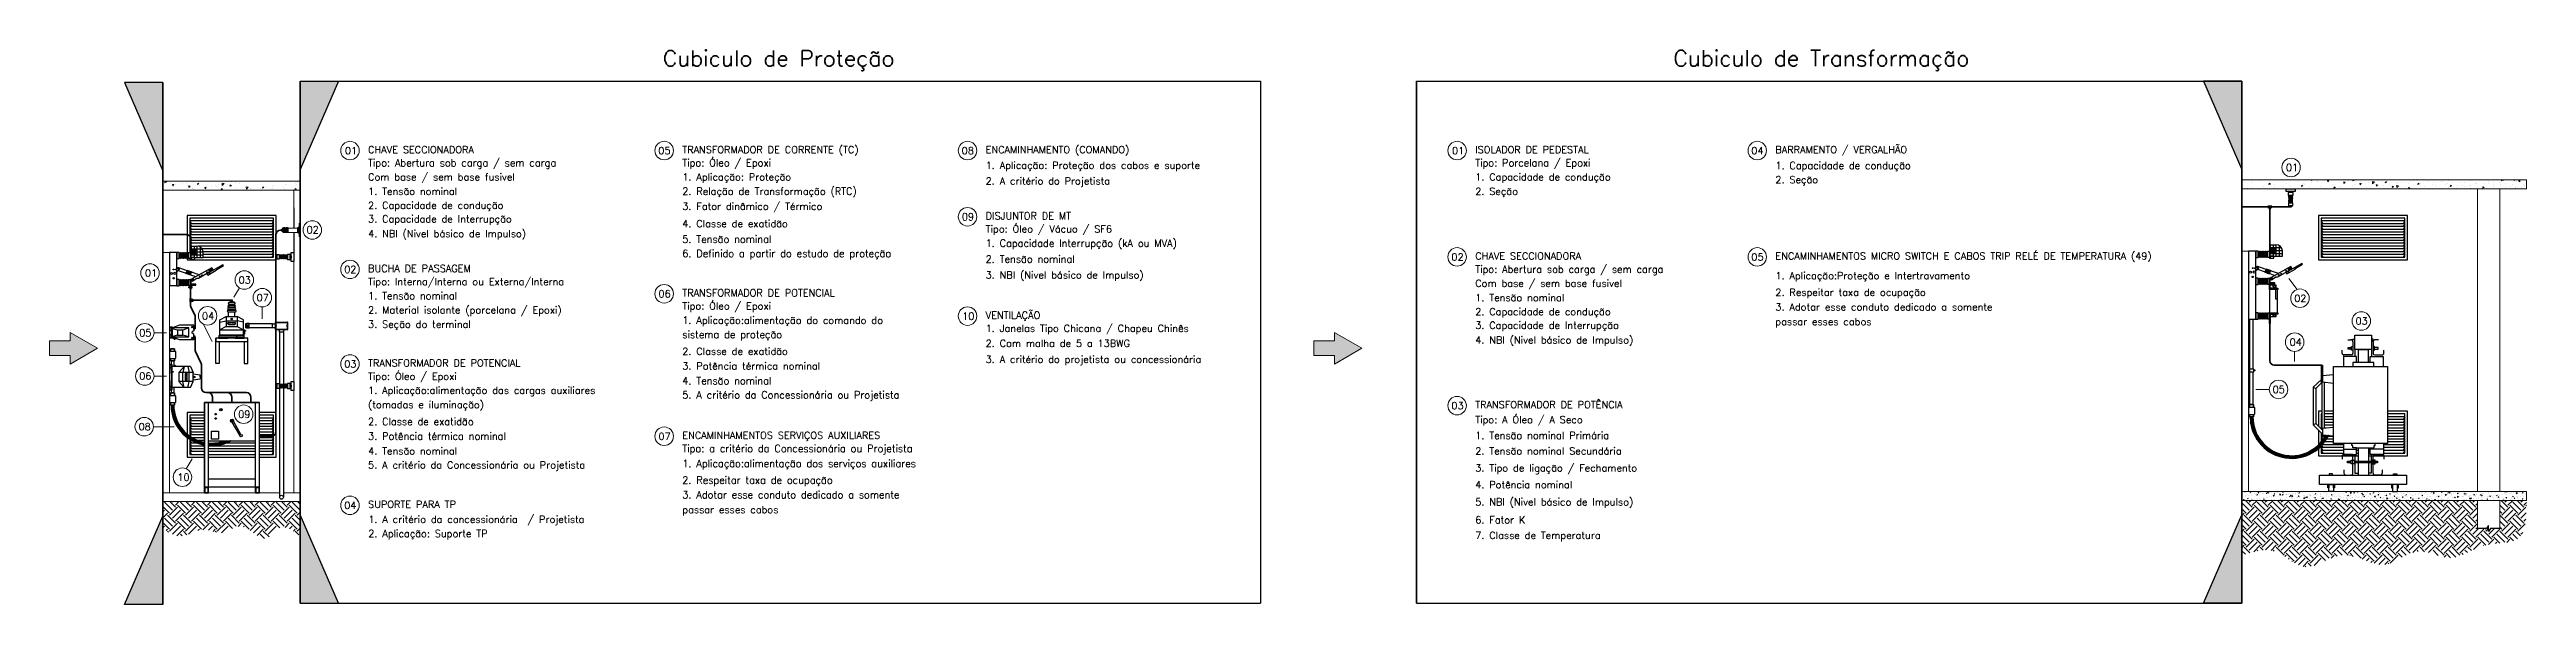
# Model space of a CAD drawing. Extents: x 2368 to 5238, y 905 to 1916.
# Drawn here: x 2407.8 to 2463.5, y 905.8 to 918.3 of the extents above; entities that cross this region are included whole.
import ezdxf

# ---------------------------------------------------------------- set-up
doc = ezdxf.new("R2010")
doc.units = 0
doc.header["$LTSCALE"] = 10
doc.layers.get('0').update_dxf_attribs({"linetype": 'CONTINUOUS'})
for name, color, linetype in [('ABRAÇADEIRA MB', 90, 'CONTINUOUS'), ('BUCHA DE PASSAGEM', 20, 'CONTINUOUS'), ('chave seccionadora', 2, 'CONTINUOUS'), ('CONDULETE', 8, 'CONTINUOUS'), ('DISJUNTOR MAF-III', 120, 'CONTINUOUS'), ('ELETRODUTO', 150, 'CONTINUOUS'), ('ISOLADOR DE PEDESTAL', 2, 'CONTINUOUS'), ('JANELA VENTILAÇÃO', 1, 'CONTINUOUS'), ('Suporte TP auxiliar', 2, 'CONTINUOUS'), ('TP', 1, 'CONTINUOUS'), ('TRANFORMADOR DE POTENCIAL 15KV', 20, 'CONTINUOUS'), ('TRANFORMADOR DE POTENCIAL 25KV', 20, 'CONTINUOUS'), ('TRANSFORMADOR DE CORRENTE', 1, 'CONTINUOUS')]:
    doc.layers.add(name, color=color, linetype=linetype)
for name, color, linetype, lineweight in [('alvenaria', 2, 'CONTINUOUS', 15), ('TEXTO', 2, 'CONTINUOUS', 15), ('Vergalhão', 4, 'CONTINUOUS', 35)]:
    doc.layers.add(name, color=color, linetype=linetype, lineweight=lineweight)
doc.styles.add('CP', font='simplex.shx')
doc.styles.get("Standard").update_dxf_attribs({"font": 'simplex.shx'})
doc.linetypes.add('ZIGZAG', pattern='A,0.00254,-5.08,[131,ltypeshp.shx,S=5.08,R=0,X=-5.08,Y=0],-10.16,[131,ltypeshp.shx,S=5.08,R=180,X=5.08,Y=0],-5.08', length=20.32254)

msp = doc.modelspace()

# ---------------------------------------------------------------- texts
at = {"layer": 'TEXTO', "style": 'CP'}
for s, p in [('Cubiculo de Proteção', (2421.565, 917.918)), ('Cubiculo de Transformação', (2444.289, 917.919))]:
    msp.add_text(s, height=0.35837, dxfattribs=at).set_placement(p)
at = {"layer": 'TEXTO', "color": 1, "style": 'CP'}
for s, p in [('01', (2414.414, 915.945)), ('CHAVE SECCIONADORA', (2414.935, 915.966)), ('05', (2421.462, 915.945)), ('TRANSFORMADOR DE CORRENTE (TC)', (2422.001, 915.967)), ('08', (2428.283, 915.945)), ('ENCAMINHAMENTO (COMANDO)', (2428.822, 915.967)), ('01', (2439.31, 915.945)), ('ISOLADOR DE PEDESTAL', (2439.831, 915.966)), ('04', (2446.04, 915.945)), ('BARRAMENTO / VERGALHÃO', (2446.58, 915.966)), ('09', (2428.285, 914.458)), ('DISJUNTOR DE MT', (2428.822, 914.479)), ('02', (2414.398, 913.275)), ('BUCHA DE PASSAGEM', (2414.935, 913.297)), ('02', (2439.295, 913.557)), ('CHAVE SECCIONADORA', (2439.831, 913.578)), ('05', (2446.04, 913.557)), ('ENCAMINHAMENTOS MICRO SWITCH E CABOS TRIP RELÉ DE TEMPERATURA (49)', (2446.58, 913.578)), ('06', (2421.464, 912.728)), ('TRANSFORMADOR DE POTENCIAL', (2422.001, 912.749)), ('10', (2428.295, 912.226)), ('VENTILAÇÃO', (2428.822, 912.247)), ('03', (2414.398, 911.151)), ('TRANSFORMADOR DE POTENCIAL', (2414.935, 911.173)), ('03', (2439.295, 910.215)), ('TRANSFORMADOR DE POTÊNCIA', (2439.831, 910.236)), ('07', (2421.464, 909.528)), ('ENCAMINHAMENTOS SERVIÇOS AUXILIARES', (2422.001, 909.549)), ('04', (2414.398, 907.976)), ('SUPORTE PARA TP', (2414.935, 907.998))]:
    msp.add_text(s, height=0.16, dxfattribs=at).set_placement(p)
at = {"layer": 'TEXTO', "color": 2, "style": 'CP'}
for s, p in [('Tipo: Abertura sob carga / sem carga', (2414.935, 915.67)), ('Tipo: Óleo / Epoxi', (2422.001, 915.671)), ('1. Aplicação: Proteção dos cabos e suporte ', (2428.822, 915.613)), ('Tipo: Porcelana / Epoxi', (2439.831, 915.67)), ('1. Capacidade de condução', (2446.58, 915.61)), ('01', (2458.062, 915.565)), ('Com base / sem base fusivel', (2414.935, 915.352)), ('1. Tensão nominal', (2414.935, 915.031)), ('2. Relação de Transformação (RTC)', (2422.001, 915.033)), ('1. Aplicação: Proteção', (2422.001, 915.353)), ('2. A critério do Projetista', (2428.822, 915.263)), ('2. Seção', (2439.831, 915.032)), ('1. Capacidade de condução', (2439.831, 915.352)), ('2. Seção', (2446.58, 915.29)), ('2. Capacidade de condução', (2414.935, 914.715)), ('3. Capacidade de Interrupção', (2414.935, 914.411)), ('3. Fator dinâmico / Térmico', (2422.001, 914.693)), ('02', (2413.55, 914.165)), ('4. NBI (Nivel básico de Impulso)', (2414.935, 914.079)), ('4. Classe de exatidão', (2422.001, 914.302)), ('5. Tensão nominal', (2422.001, 913.955)), ('Tipo: Óleo / Vácuo / SF6', (2428.822, 914.183)), ('1. Capacidade Interrupção (kA ou MVA)', (2428.822, 913.865)), ('6. Definido a partir do estudo de proteção', (2422.001, 913.634)), ('2. Tensão nominal', (2428.822, 913.507)), ('Tipo: Abertura sob carga / sem carga', (2439.831, 913.281)), ('01', (2409.918, 913.194)), ('03', (2412.025, 913.036)), ('Tipo: Interna/Interna ou Externa/Interna', (2414.935, 913)), ('3. NBI (Nivel básico de Impulso)', (2428.822, 913.149)), ('Com base / sem base fusivel', (2439.831, 912.964)), ('2. Respeitar taxa de ocupação', (2446.58, 912.762)), ('1. Aplicação:Proteção e Intertravamento', (2446.58, 913.135)), ('04', (2411.2, 912.232)), ('07', (2412.43, 912.639)), ('2. Material isolante (porcelana / Epoxi)', (2414.935, 912.362)), ('1. Tensão nominal', (2414.935, 912.683)), ('Tipo: Óleo / Epoxi', (2422.001, 912.452)), ('2. Capacidade de condução', (2439.831, 912.326)), ('1. Tensão nominal', (2439.831, 912.643)), ('3. Adotar esse conduto dedicado a somente ', (2446.58, 912.433)), ('02', (2458.246, 912.628)), ('05', (2409.787, 911.852)), ('3. Seção do terminal', (2414.935, 912.045)), ('sistema de proteção', (2422.001, 911.814)), ('1. Aplicação:alimentação do comando do ', (2422.001, 912.135)), ('2. Com malha de 5 a 13BWG', (2428.822, 911.615)), ('1. Janelas Tipo Chicana / Chapeu Chinês', (2428.822, 911.951)), ('3. Capacidade de Interrupção', (2439.831, 912.022)), ('4. NBI (Nivel básico de Impulso)', (2439.831, 911.691)), ('passar esses cabos', (2446.58, 912.101)), ('04', (2458.143, 911.642)), ('03', (2459.623, 912.116)), ('2. Classe de exatidão', (2422.001, 911.435)), ('3. Potência térmica nominal', (2422.001, 911.106)), ('3. A critério do projetista ou concessionária', (2428.822, 911.256)), ('06', (2409.787, 910.88)), ('Tipo: Óleo / Epoxi', (2414.935, 910.876)), ('1. Aplicação:alimentação das cargas auxiliares ', (2414.935, 910.559)), ('4. Tensão nominal', (2422.001, 910.774)), ('05', (2457.761, 910.579)), ('09', (2412.013, 910.023)), ('(tomadas e iluminação)', (2414.935, 910.238)), ('5. A critério da Concessionária ou Projetista', (2422.001, 910.458)), ('Tipo: A Óleo / A Seco', (2439.831, 909.901)), ('08', (2409.775, 909.741)), ('2. Classe de exatidão', (2414.935, 909.859)), ('3. Potência térmica nominal', (2414.935, 909.53)), ('1. Tensão nominal Primária', (2439.831, 909.546)), ('4. Tensão nominal', (2414.935, 909.198)), ('5. A critério da Concessionária ou Projetista', (2414.935, 908.882)), ('Tipo: a critério da Concessionária ou Projetista', (2422.001, 909.253)), ('1. Aplicação:alimentação dos serviços auxiliares', (2422.001, 908.916)), ('2. Tensão nominal Secundária', (2439.831, 909.196)), ('3. Tipo de ligação / Fechamento', (2439.831, 908.813)), ('10', (2410.646, 908.608)), ('2. Respeitar taxa de ocupação', (2422.001, 908.542)), ('4. Potência nominal', (2439.831, 908.44)), ('1. A critério da concessionária  / Projetista', (2414.94, 907.664)), ('3. Adotar esse conduto dedicado a somente ', (2422.001, 908.213)), ('passar esses cabos', (2422.001, 907.881)), ('5. NBI (Nivel básico de Impulso)', (2439.831, 908.054)), ('2. Aplicação: Suporte TP', (2414.94, 907.343)), ('7. Classe de Temperatura ', (2439.831, 907.3)), ('6. Fator K', (2439.831, 907.65))]:
    msp.add_text(s, height=0.16, dxfattribs=at).set_placement(p)
at = {"layer": 'TRANFORMADOR DE POTENCIAL 15KV'}
for s, p in [('H1', (2411.856, 912.234)), ('V', (2411.926, 912.14))]:
    msp.add_text(s, height=0.0145, dxfattribs=at).set_placement(p)
for s, p in [('V', (2410.86, 910.997)), ('H1', (2411.032, 910.927))]:
    msp.add_text(s, height=0.0145, rotation=90, dxfattribs=at).set_placement(p)

# ---------------------------------------------------------------- hatches: boundary and pattern name
h = msp.add_hatch(color=210)
h.dxf.hatch_style = 1
h.paths.add_polyline_path([(2410.318, 915.572), (2410.318, 917.554), (2409.454, 917.554)])
h.paths.add_polyline_path([(2409.454, 905.83), (2410.318, 905.83), (2410.318, 907.812)])
h = msp.add_hatch(color=210)
h.dxf.hatch_style = 1
h.paths.add_polyline_path([(2414.272, 917.583), (2413.408, 917.583), (2413.408, 915.602)])
h.paths.add_polyline_path([(2413.408, 907.842), (2413.408, 905.86), (2414.272, 905.86)])
h = msp.add_hatch(color=210)
h.dxf.hatch_style = 1
h.paths.add_polyline_path([(2457.068, 915.602), (2457.068, 917.584), (2456.205, 917.584)])
h.paths.add_polyline_path([(2456.205, 905.86), (2457.068, 905.86), (2457.068, 907.842)])
h = msp.add_hatch(color=1)
h.dxf.hatch_style = 1
h.paths.add_polyline_path([(2410.5, 912.05), (2410.5, 911.986), (2410.474, 911.986), (2410.474, 911.992), (2410.468, 911.98), (2410.506, 911.98), (2410.506, 912.056), (2410.468, 912.056), (2410.474, 912.045), (2410.474, 912.05)])
h = msp.add_hatch(color=1)
h.dxf.hatch_style = 1
h.paths.add_polyline_path([(2410.5, 911.888), (2410.5, 911.824), (2410.474, 911.824), (2410.474, 911.829), (2410.468, 911.818), (2410.506, 911.818), (2410.506, 911.894), (2410.468, 911.894), (2410.474, 911.882), (2410.474, 911.888)])
h = msp.add_hatch(color=1)
h.dxf.hatch_style = 1
h.paths.add_polyline_path([(2410.506, 911.222), (2410.468, 911.222), (2410.474, 911.21), (2410.474, 911.216), (2410.5, 911.216), (2410.5, 911.152), (2410.474, 911.152), (2410.474, 911.157), (2410.468, 911.146), (2410.506, 911.146)])
h = msp.add_hatch(color=1)
h.dxf.hatch_style = 1
h.paths.add_polyline_path([(2410.506, 910.725), (2410.468, 910.725), (2410.474, 910.713), (2410.474, 910.719), (2410.5, 910.719), (2410.5, 910.655), (2410.474, 910.655), (2410.474, 910.66), (2410.468, 910.649), (2410.506, 910.649)])
at = {"layer": 'TEXTO'}
h = msp.add_hatch(color=1, dxfattribs=at)
h.dxf.hatch_style = 1
h.paths.add_polyline_path([(2408.851, 911.585), (2408.236, 911.94), (2408.236, 911.751), (2407.772, 911.751), (2407.772, 911.419), (2408.236, 911.419), (2408.236, 911.23)])
h = msp.add_hatch(color=1, dxfattribs=at)
h.dxf.hatch_style = 1
h.paths.add_polyline_path([(2437.283, 911.585), (2436.668, 911.94), (2436.668, 911.751), (2436.204, 911.751), (2436.204, 911.419), (2436.668, 911.419), (2436.668, 911.23)])
at = {"layer": 'Vergalhão', "lineweight": -3}
h = msp.add_hatch(color=1, dxfattribs=at)
h.dxf.hatch_style = 1
h.paths.add_polyline_path([(2457.653, 914.779), (2457.653, 914.748), (2457.681, 914.748), (2457.681, 914.706), (2457.713, 914.706), (2457.713, 914.748), (2457.741, 914.748), (2457.741, 914.779)])
h = msp.add_hatch(color=1, dxfattribs=at)
h.dxf.hatch_style = 1
h.paths.add_polyline_path([(2410.928, 912.617), (2410.96, 912.617), (2410.96, 912.646), (2411.001, 912.646), (2411.001, 912.678), (2410.96, 912.678), (2410.96, 912.706), (2410.928, 912.706)])

# ---------------------------------------------------------------- linework, layer by layer
at = {"color": 210}
for p, q in [((2410.318, 917.554), (2409.454, 917.554)), ((2409.454, 917.554), (2410.318, 915.572)), ((2410.318, 917.554), (2410.318, 905.83)), ((2410.318, 905.83), (2410.318, 917.554)), ((2410.318, 905.83), (2410.318, 917.554)), ((2410.318, 905.83), (2410.318, 917.554)), ((2413.408, 905.86), (2413.408, 917.583)), ((2413.408, 917.583), (2414.272, 917.583)), ((2414.272, 917.583), (2413.408, 915.602)), ((2413.408, 917.583), (2414.272, 917.583)), ((2413.408, 917.583), (2435.004, 917.583)), ((2413.408, 917.554), (2413.408, 905.86)), ((2435.004, 917.583), (2435.004, 905.86)), ((2438.512, 905.86), (2438.512, 917.584)), ((2438.512, 917.584), (2457.068, 917.584)), ((2438.512, 917.554), (2438.512, 905.86)), ((2457.068, 917.584), (2456.205, 917.584)), ((2456.205, 917.584), (2457.068, 915.602)), ((2457.068, 917.584), (2457.068, 905.86)), ((2457.068, 905.86), (2457.068, 917.584)), ((2457.068, 905.86), (2457.068, 917.584)), ((2457.068, 905.86), (2457.068, 917.584)), ((2413.408, 905.86), (2435.004, 905.86)), ((2438.512, 905.86), (2457.068, 905.86))]:
    msp.add_line(p, q, dxfattribs=at)
at = {"color": 1}
for p, q in [((2458.068, 915.108), (2458.068, 915.168)), ((2458.068, 915.168), (2458.27, 915.168)), ((2458.27, 915.108), (2458.068, 915.108)), ((2458.27, 915.168), (2458.27, 915.108)), ((2413.208, 913.536), (2413.208, 913.739)), ((2413.208, 913.739), (2413.268, 913.739)), ((2413.268, 913.536), (2413.208, 913.536)), ((2413.268, 913.739), (2413.268, 913.536)), ((2410.506, 912.056), (2410.468, 912.056)), ((2410.468, 912.056), (2410.474, 912.045)), ((2410.474, 911.992), (2410.468, 911.98)), ((2410.468, 911.98), (2410.506, 911.98)), ((2410.506, 911.894), (2410.468, 911.894)), ((2410.468, 911.894), (2410.474, 911.882)), ((2410.474, 911.829), (2410.468, 911.818)), ((2410.468, 911.818), (2410.506, 911.818)), ((2410.474, 912.045), (2410.474, 912.05)), ((2410.474, 912.05), (2410.5, 912.05)), ((2410.474, 911.986), (2410.474, 911.992)), ((2410.5, 911.986), (2410.474, 911.986)), ((2410.474, 911.882), (2410.474, 911.888)), ((2410.474, 911.888), (2410.5, 911.888)), ((2410.474, 911.824), (2410.474, 911.829)), ((2410.5, 911.824), (2410.474, 911.824)), ((2410.5, 912.05), (2410.5, 911.986)), ((2410.5, 911.888), (2410.5, 911.824)), ((2410.506, 911.98), (2410.506, 912.056)), ((2410.506, 911.818), (2410.506, 911.894)), ((2459.448, 911.774), (2459.526, 911.774)), ((2459.567, 911.731), (2459.567, 911.791)), ((2459.567, 911.791), (2459.606, 911.791)), ((2459.606, 911.877), (2459.98, 911.877)), ((2459.606, 911.56), (2459.606, 911.877)), ((2459.98, 911.877), (2459.98, 911.56)), ((2460.019, 911.791), (2459.98, 911.791)), ((2460.019, 911.731), (2460.019, 911.791)), ((2460.138, 911.774), (2460.06, 911.774)), ((2410.506, 911.222), (2410.468, 911.222)), ((2410.468, 911.222), (2410.474, 911.21)), ((2410.474, 911.21), (2410.474, 911.216)), ((2410.474, 911.216), (2410.5, 911.216)), ((2410.5, 911.216), (2410.5, 911.152)), ((2410.506, 911.146), (2410.506, 911.222)), ((2458.858, 910.804), (2458.858, 911.207)), ((2458.858, 911.207), (2458.881, 911.207)), ((2458.881, 911.207), (2458.881, 910.827)), ((2459.325, 911.47), (2459.325, 911.539)), ((2459.528, 911.436), (2459.353, 911.436)), ((2459.647, 911.401), (2459.357, 911.401)), ((2459.357, 911.401), (2459.357, 911.173)), ((2459.456, 911.565), (2459.456, 911.605)), ((2459.456, 911.605), (2459.535, 911.605)), ((2459.535, 911.565), (2459.456, 911.565)), ((2459.535, 911.622), (2459.567, 911.622)), ((2459.535, 911.543), (2459.535, 911.622)), ((2459.567, 911.543), (2459.535, 911.543)), ((2460.035, 911.266), (2459.565, 911.266)), ((2459.565, 911.266), (2459.565, 911.173)), ((2459.567, 911.731), (2459.567, 911.47)), ((2459.567, 911.622), (2459.567, 911.543)), ((2459.98, 911.56), (2459.606, 911.56)), ((2459.606, 911.56), (2459.606, 911.401)), ((2459.647, 911.266), (2459.647, 911.401)), ((2459.693, 911.56), (2459.908, 911.56)), ((2459.693, 911.266), (2459.693, 911.56)), ((2459.908, 911.266), (2459.693, 911.266)), ((2459.908, 911.56), (2459.908, 911.266)), ((2459.954, 911.266), (2459.954, 911.401)), ((2459.954, 911.401), (2460.244, 911.401)), ((2459.98, 911.56), (2459.98, 911.401)), ((2460.019, 911.731), (2460.019, 911.47)), ((2460.051, 911.622), (2460.019, 911.622)), ((2460.019, 911.622), (2460.019, 911.543)), ((2460.019, 911.543), (2460.051, 911.543)), ((2460.035, 911.173), (2460.035, 911.266)), ((2460.051, 911.543), (2460.051, 911.622)), ((2460.131, 911.605), (2460.051, 911.605)), ((2460.051, 911.565), (2460.131, 911.565)), ((2460.058, 911.436), (2460.234, 911.436)), ((2460.131, 911.565), (2460.131, 911.605)), ((2460.244, 911.401), (2460.244, 911.173)), ((2460.262, 911.47), (2460.262, 911.539)), ((2410.474, 911.157), (2410.468, 911.146)), ((2410.468, 911.146), (2410.506, 911.146)), ((2410.506, 910.725), (2410.468, 910.725)), ((2410.468, 910.725), (2410.474, 910.713)), ((2410.474, 910.66), (2410.468, 910.649)), ((2410.468, 910.649), (2410.506, 910.649)), ((2410.474, 911.152), (2410.474, 911.157)), ((2410.5, 911.152), (2410.474, 911.152)), ((2410.474, 910.713), (2410.474, 910.719)), ((2410.474, 910.719), (2410.5, 910.719)), ((2410.474, 910.655), (2410.474, 910.66)), ((2410.5, 910.655), (2410.474, 910.655)), ((2410.5, 910.719), (2410.5, 910.655)), ((2410.506, 910.649), (2410.506, 910.725)), ((2413.208, 910.638), (2413.208, 910.84)), ((2413.208, 910.84), (2413.268, 910.84)), ((2413.268, 910.638), (2413.208, 910.638)), ((2413.268, 910.84), (2413.268, 910.638)), ((2458.858, 910.881), (2458.669, 910.708)), ((2458.669, 910.708), (2458.669, 909.864)), ((2458.669, 910.708), (2458.731, 910.677)), ((2458.669, 910.708), (2458.669, 909.864)), ((2458.731, 910.677), (2458.881, 910.827)), ((2458.732, 910.678), (2458.732, 909.891)), ((2458.869, 910.815), (2458.869, 909.758)), ((2459.126, 910.989), (2458.881, 910.968)), ((2458.881, 910.827), (2459.126, 910.799)), ((2458.918, 910.823), (2458.918, 909.789)), ((2459.126, 911.173), (2460.345, 911.173)), ((2459.126, 909.442), (2459.126, 911.173)), ((2459.565, 911.173), (2460.035, 911.173)), ((2460.345, 911.173), (2460.345, 909.442)), ((2458.669, 909.864), (2458.732, 909.891)), ((2458.669, 909.864), (2458.883, 909.657)), ((2458.732, 909.891), (2458.883, 909.745)), ((2458.883, 909.786), (2459.126, 909.809)), ((2458.883, 909.786), (2458.883, 909.643)), ((2458.883, 909.643), (2459.126, 909.614)), ((2460.345, 909.442), (2459.126, 909.442)), ((2459.325, 909.164), (2459.325, 909.095)), ((2459.353, 909.442), (2459.353, 909.198)), ((2459.353, 909.32), (2459.65, 909.32)), ((2459.353, 909.198), (2459.65, 909.198)), ((2459.567, 909.198), (2459.353, 909.198)), ((2459.445, 909.01), (2459.445, 909.05)), ((2459.445, 909.05), (2459.524, 909.05)), ((2459.524, 909.01), (2459.445, 909.01)), ((2459.524, 909.068), (2459.557, 909.068)), ((2459.524, 908.988), (2459.524, 909.068)), ((2459.557, 908.988), (2459.524, 908.988)), ((2459.538, 909.399), (2459.538, 909.442)), ((2459.562, 909.399), (2459.538, 909.399)), ((2459.557, 909.068), (2459.557, 908.988)), ((2459.557, 909.05), (2459.567, 909.05)), ((2459.567, 909.01), (2459.557, 909.01)), ((2459.562, 909.348), (2459.562, 909.399)), ((2459.65, 909.348), (2459.562, 909.348)), ((2459.567, 908.781), (2459.567, 909.164)), ((2459.567, 909.068), (2459.599, 909.068)), ((2459.567, 908.988), (2459.567, 909.068)), ((2459.599, 908.988), (2459.567, 908.988)), ((2459.599, 909.068), (2459.599, 908.988)), ((2459.599, 909.05), (2459.988, 909.05)), ((2459.988, 909.01), (2459.599, 909.01)), ((2459.607, 909.198), (2459.607, 909.05)), ((2459.607, 909.01), (2459.607, 908.778)), ((2459.65, 909.198), (2459.65, 909.348)), ((2459.65, 909.348), (2459.956, 909.348)), ((2459.686, 909.348), (2459.686, 909.05)), ((2459.686, 909.01), (2459.686, 908.737)), ((2459.92, 909.348), (2459.92, 909.05)), ((2459.92, 909.01), (2459.92, 908.737)), ((2459.956, 909.198), (2459.956, 909.348)), ((2459.956, 909.348), (2460.044, 909.348)), ((2460.254, 909.32), (2459.956, 909.32)), ((2460.254, 909.198), (2459.956, 909.198)), ((2460.235, 909.198), (2459.956, 909.198)), ((2459.984, 909.05), (2459.984, 909.198)), ((2459.984, 908.784), (2459.984, 909.01)), ((2460.02, 909.068), (2459.988, 909.068)), ((2459.988, 909.068), (2459.988, 908.988)), ((2459.988, 908.988), (2460.02, 908.988)), ((2460.02, 909.198), (2460.235, 909.198)), ((2460.02, 908.781), (2460.02, 909.164)), ((2460.02, 908.988), (2460.02, 909.068)), ((2460.02, 909.05), (2460.031, 909.05)), ((2460.031, 909.01), (2460.02, 909.01)), ((2460.063, 909.068), (2460.031, 909.068)), ((2460.031, 909.068), (2460.031, 908.988)), ((2460.031, 908.988), (2460.063, 908.988)), ((2460.044, 909.348), (2460.044, 909.399)), ((2460.044, 909.399), (2460.068, 909.399)), ((2460.063, 908.988), (2460.063, 909.068)), ((2460.063, 909.05), (2460.115, 909.05)), ((2460.115, 909.01), (2460.063, 909.01)), ((2460.068, 909.399), (2460.068, 909.442)), ((2460.115, 909.05), (2460.115, 909.01)), ((2460.254, 909.442), (2460.254, 909.198)), ((2460.263, 909.164), (2460.263, 909.095)), ((2458.817, 908.737), (2460.771, 908.737)), ((2458.817, 908.524), (2458.817, 908.737)), ((2460.771, 908.524), (2458.817, 908.524)), ((2459, 908.524), (2459.022, 908.524)), ((2459, 908.446), (2459, 908.524)), ((2459.022, 908.446), (2459, 908.446)), ((2459.022, 908.524), (2459.13, 908.524)), ((2459.022, 908.368), (2459.022, 908.524)), ((2459.022, 908.524), (2459.022, 908.446)), ((2459.106, 908.764), (2459.035, 908.764)), ((2459.035, 908.764), (2459.035, 908.737)), ((2459.035, 908.737), (2459.106, 908.737)), ((2459.106, 908.737), (2459.106, 908.764)), ((2459.13, 908.524), (2459.13, 908.368)), ((2459.13, 908.524), (2459.152, 908.524)), ((2459.13, 908.446), (2459.13, 908.524)), ((2459.152, 908.446), (2459.13, 908.446)), ((2459.152, 908.524), (2459.152, 908.446)), ((2459.364, 908.857), (2459.364, 908.781)), ((2459.405, 908.737), (2459.526, 908.737)), ((2459.607, 908.778), (2459.686, 908.778)), ((2459.92, 908.784), (2459.984, 908.784)), ((2460.183, 908.737), (2460.061, 908.737)), ((2460.224, 908.857), (2460.224, 908.781)), ((2460.458, 908.524), (2460.436, 908.524)), ((2460.436, 908.524), (2460.436, 908.446)), ((2460.436, 908.446), (2460.458, 908.446)), ((2460.566, 908.524), (2460.458, 908.524)), ((2460.458, 908.524), (2460.458, 908.368)), ((2460.458, 908.446), (2460.458, 908.524)), ((2460.481, 908.737), (2460.481, 908.764)), ((2460.481, 908.764), (2460.552, 908.764)), ((2460.552, 908.737), (2460.481, 908.737)), ((2460.552, 908.764), (2460.552, 908.737)), ((2460.566, 908.368), (2460.566, 908.524)), ((2460.588, 908.524), (2460.566, 908.524)), ((2460.566, 908.524), (2460.566, 908.446)), ((2460.566, 908.446), (2460.588, 908.446)), ((2460.588, 908.446), (2460.588, 908.524)), ((2460.771, 908.737), (2460.771, 908.524)), ((2459.13, 908.368), (2459.022, 908.368)), ((2460.458, 908.368), (2460.566, 908.368)), ((2409.454, 905.83), (2410.318, 907.812)), ((2414.272, 905.86), (2413.408, 907.842)), ((2456.205, 905.86), (2457.068, 907.842)), ((2462.572, 907.535), (2462.331, 907.535)), ((2462.331, 907.535), (2462.331, 907.535)), ((2462.618, 907.605), (2462.572, 907.535)), ((2462.618, 907.465), (2462.618, 907.605)), ((2462.657, 907.535), (2462.618, 907.465)), ((2462.905, 907.535), (2462.657, 907.535)), ((2410.318, 905.83), (2409.454, 905.83)), ((2413.408, 905.86), (2414.272, 905.86)), ((2457.068, 905.86), (2456.205, 905.86))]:
    msp.add_line(p, q, dxfattribs=at)
at = {"color": 8}
for p, q in [((2412.846, 912.166), (2412.846, 912.01)), ((2413.238, 910.638), (2413.238, 910.638))]:
    msp.add_line(p, q, dxfattribs=at)
at = {"color": 1, "linetype": 'Continuous'}
for p, q in [((2410.626, 909.853), (2410.506, 910.302)), ((2410.585, 909.936), (2410.511, 910.209)), ((2410.638, 909.883), (2410.525, 910.305)), ((2410.573, 910.201), (2410.545, 910.305)), ((2410.566, 910.298), (2410.565, 910.305)), ((2410.638, 909.956), (2410.634, 909.974)), ((2410.693, 909.754), (2410.638, 909.956)), ((2410.661, 909.798), (2410.638, 909.883)), ((2410.722, 909.717), (2410.677, 909.886)), ((2410.75, 909.685), (2410.712, 909.83)), ((2410.778, 909.657), (2410.743, 909.787)), ((2410.804, 909.632), (2410.772, 909.751)), ((2410.83, 909.61), (2410.8, 909.72)), ((2410.855, 909.589), (2410.827, 909.692)), ((2410.88, 909.57), (2410.854, 909.668)), ((2410.904, 909.553), (2410.879, 909.647)), ((2410.928, 909.537), (2410.904, 909.627)), ((2410.952, 909.523), (2410.929, 909.609)), ((2410.975, 909.51), (2410.953, 909.593)), ((2410.998, 909.497), (2410.976, 909.578)), ((2411.021, 909.486), (2411, 909.565)), ((2411.043, 909.475), (2411.023, 909.552)), ((2411.066, 909.466), (2411.046, 909.541)), ((2411.088, 909.457), (2411.068, 909.53)), ((2411.11, 909.449), (2411.09, 909.52)), ((2457.373, 909.592), (2457.257, 910.025)), ((2457.329, 909.683), (2457.264, 909.924)), ((2457.409, 909.533), (2457.272, 910.042)), ((2457.326, 909.913), (2457.292, 910.042)), ((2457.317, 910.022), (2457.312, 910.042)), ((2457.441, 909.487), (2457.377, 909.723)), ((2457.471, 909.449), (2457.423, 909.625)), ((2457.499, 909.416), (2457.459, 909.565)), ((2457.527, 909.387), (2457.491, 909.52)), ((2458.909, 909.453), (2458.89, 909.526)), ((2458.924, 909.472), (2458.904, 909.546)), ((2458.938, 909.491), (2458.918, 909.567)), ((2458.953, 909.511), (2458.932, 909.589)), ((2458.967, 909.532), (2458.945, 909.612)), ((2458.981, 909.554), (2458.959, 909.634)), ((2458.994, 909.577), (2458.98, 909.631)), ((2459.008, 909.6), (2459, 909.629)), ((2459.021, 909.625), (2459.02, 909.626)), ((2411.131, 909.441), (2411.113, 909.512)), ((2411.153, 909.434), (2411.134, 909.504)), ((2411.174, 909.428), (2411.156, 909.496)), ((2411.196, 909.423), (2411.178, 909.49)), ((2411.217, 909.418), (2411.199, 909.484)), ((2411.237, 909.413), (2411.22, 909.478)), ((2411.256, 909.417), (2411.241, 909.474)), ((2411.36, 909.397), (2411.347, 909.445)), ((2411.38, 909.396), (2411.364, 909.457)), ((2411.4, 909.396), (2411.384, 909.456)), ((2411.42, 909.396), (2411.404, 909.456)), ((2411.439, 909.396), (2411.423, 909.456)), ((2411.459, 909.397), (2411.443, 909.456)), ((2411.478, 909.398), (2411.462, 909.457)), ((2411.498, 909.399), (2411.482, 909.458)), ((2411.517, 909.401), (2411.501, 909.46)), ((2411.536, 909.404), (2411.52, 909.462)), ((2411.555, 909.406), (2411.539, 909.465)), ((2411.574, 909.409), (2411.558, 909.468)), ((2411.593, 909.413), (2411.577, 909.471)), ((2411.611, 909.417), (2411.596, 909.475)), ((2411.63, 909.421), (2411.614, 909.479)), ((2411.648, 909.426), (2411.633, 909.484)), ((2411.667, 909.431), (2411.651, 909.489)), ((2411.685, 909.436), (2411.669, 909.494)), ((2411.703, 909.442), (2411.688, 909.5)), ((2411.721, 909.448), (2411.706, 909.506)), ((2411.739, 909.455), (2411.725, 909.508)), ((2411.757, 909.462), (2411.744, 909.508)), ((2411.775, 909.469), (2411.764, 909.508)), ((2411.792, 909.477), (2411.784, 909.508)), ((2411.81, 909.485), (2411.804, 909.508)), ((2411.827, 909.494), (2411.823, 909.508)), ((2411.845, 909.503), (2411.843, 909.508)), ((2457.553, 909.361), (2457.521, 909.482)), ((2457.579, 909.338), (2457.549, 909.45)), ((2457.605, 909.316), (2457.576, 909.422)), ((2457.629, 909.297), (2457.603, 909.397)), ((2457.654, 909.279), (2457.628, 909.374)), ((2457.678, 909.263), (2457.654, 909.354)), ((2457.702, 909.248), (2457.678, 909.336)), ((2457.725, 909.234), (2457.703, 909.319)), ((2457.748, 909.221), (2457.726, 909.303)), ((2457.771, 909.209), (2457.75, 909.289)), ((2457.794, 909.199), (2457.773, 909.276)), ((2457.816, 909.188), (2457.796, 909.264)), ((2457.839, 909.179), (2457.819, 909.253)), ((2457.861, 909.17), (2457.841, 909.243)), ((2457.882, 909.163), (2457.863, 909.234)), ((2457.904, 909.155), (2457.885, 909.225)), ((2457.926, 909.149), (2457.907, 909.218)), ((2457.947, 909.143), (2457.929, 909.211)), ((2457.968, 909.137), (2457.95, 909.204)), ((2457.989, 909.133), (2457.972, 909.198)), ((2458.01, 909.128), (2457.993, 909.193)), ((2458.031, 909.124), (2458.014, 909.189)), ((2458.051, 909.121), (2458.034, 909.185)), ((2458.072, 909.118), (2458.055, 909.181)), ((2458.092, 909.116), (2458.075, 909.178)), ((2458.112, 909.114), (2458.096, 909.176)), ((2458.133, 909.113), (2458.116, 909.174)), ((2458.152, 909.112), (2458.136, 909.173)), ((2458.172, 909.111), (2458.156, 909.172)), ((2458.192, 909.111), (2458.176, 909.171)), ((2458.212, 909.111), (2458.196, 909.171)), ((2458.231, 909.112), (2458.215, 909.171)), ((2458.251, 909.113), (2458.235, 909.172)), ((2458.27, 909.115), (2458.254, 909.174)), ((2458.289, 909.117), (2458.274, 909.175)), ((2458.308, 909.119), (2458.293, 909.177)), ((2458.327, 909.122), (2458.312, 909.18)), ((2458.346, 909.125), (2458.331, 909.183)), ((2458.365, 909.128), (2458.349, 909.186)), ((2458.384, 909.132), (2458.368, 909.19)), ((2458.402, 909.136), (2458.387, 909.194)), ((2458.421, 909.141), (2458.405, 909.199)), ((2458.439, 909.146), (2458.424, 909.204)), ((2458.458, 909.151), (2458.442, 909.209)), ((2458.476, 909.157), (2458.46, 909.215)), ((2458.494, 909.163), (2458.478, 909.221)), ((2458.512, 909.169), (2458.496, 909.227)), ((2458.53, 909.176), (2458.514, 909.234)), ((2458.547, 909.183), (2458.532, 909.242)), ((2458.565, 909.191), (2458.549, 909.25)), ((2458.583, 909.199), (2458.567, 909.258)), ((2458.6, 909.207), (2458.584, 909.266)), ((2458.618, 909.216), (2458.602, 909.276)), ((2458.635, 909.225), (2458.619, 909.285)), ((2458.652, 909.235), (2458.636, 909.295)), ((2458.669, 909.245), (2458.653, 909.305)), ((2458.686, 909.255), (2458.67, 909.316)), ((2458.703, 909.266), (2458.686, 909.328)), ((2458.719, 909.278), (2458.703, 909.339)), ((2458.736, 909.289), (2458.719, 909.352)), ((2458.752, 909.302), (2458.736, 909.365)), ((2458.769, 909.314), (2458.752, 909.378)), ((2458.785, 909.328), (2458.768, 909.392)), ((2458.801, 909.341), (2458.784, 909.406)), ((2458.817, 909.356), (2458.799, 909.421)), ((2458.833, 909.37), (2458.815, 909.437)), ((2458.848, 909.386), (2458.83, 909.453)), ((2458.864, 909.402), (2458.845, 909.47)), ((2458.879, 909.418), (2458.86, 909.488)), ((2458.894, 909.435), (2458.875, 909.507))]:
    msp.add_line(p, q, dxfattribs=at)
for p, q in [((2412.494, 910.363), (2411.256, 910.363)), ((2411.256, 910.363), (2411.256, 908.34)), ((2412.494, 908.34), (2412.494, 910.363)), ((2411.348, 908.34), (2411.348, 908.475)), ((2411.348, 908.475), (2412.403, 908.475)), ((2412.403, 908.475), (2412.403, 908.34)), ((2411.256, 908.34), (2411.343, 908.34)), ((2411.343, 908.34), (2411.348, 908.34)), ((2412.403, 908.34), (2412.489, 908.34)), ((2412.489, 908.34), (2412.494, 908.34))]:
    msp.add_line(p, q)
at = {"color": 244, "linetype": 'Continuous', "lineweight": 20, "true_color": 0x991b1e}
for p, q in [((2410.318, 908.133), (2410.324, 908.139)), ((2410.468, 907.879), (2410.318, 908.028)), ((2410.318, 907.908), (2410.355, 907.946)), ((2410.318, 907.774), (2410.423, 907.879)), ((2410.535, 907.946), (2410.355, 908.126)), ((2410.468, 907.834), (2410.647, 908.013)), ((2410.602, 908.013), (2410.477, 908.139)), ((2410.535, 908.126), (2410.548, 908.139)), ((2410.535, 907.766), (2410.715, 907.946)), ((2410.602, 908.058), (2410.683, 908.139)), ((2410.602, 907.699), (2410.782, 907.879)), ((2410.827, 907.879), (2410.647, 908.058)), ((2410.894, 907.946), (2410.715, 908.126)), ((2410.827, 907.834), (2411.006, 908.013)), ((2410.962, 908.013), (2410.836, 908.139)), ((2410.894, 908.126), (2410.907, 908.139)), ((2410.894, 907.766), (2411.074, 907.946)), ((2410.962, 908.058), (2411.042, 908.139)), ((2410.962, 907.699), (2411.141, 907.879)), ((2411.186, 907.879), (2411.006, 908.058)), ((2411.253, 907.946), (2411.074, 908.126)), ((2411.186, 907.834), (2411.366, 908.013)), ((2411.321, 908.013), (2411.195, 908.139)), ((2411.253, 908.126), (2411.267, 908.139)), ((2411.253, 907.766), (2411.433, 907.946)), ((2411.321, 908.058), (2411.401, 908.139)), ((2411.321, 907.699), (2411.5, 907.879)), ((2411.545, 907.879), (2411.366, 908.058)), ((2411.613, 907.946), (2411.433, 908.126)), ((2411.545, 907.834), (2411.725, 908.013)), ((2411.68, 908.013), (2411.554, 908.139)), ((2411.613, 908.126), (2411.626, 908.139)), ((2411.613, 907.766), (2411.792, 907.946)), ((2411.68, 908.058), (2411.761, 908.139)), ((2411.68, 907.699), (2411.86, 907.879)), ((2411.904, 907.879), (2411.725, 908.058)), ((2411.972, 907.946), (2411.792, 908.126)), ((2411.904, 907.834), (2412.084, 908.013)), ((2412.039, 908.013), (2411.914, 908.139)), ((2411.972, 908.126), (2411.985, 908.139)), ((2411.972, 907.766), (2412.151, 907.946)), ((2412.039, 908.058), (2412.12, 908.139)), ((2412.039, 907.699), (2412.219, 907.879)), ((2412.264, 907.879), (2412.084, 908.058)), ((2412.331, 907.946), (2412.151, 908.126)), ((2412.264, 907.834), (2412.443, 908.013)), ((2412.398, 908.013), (2412.273, 908.139)), ((2412.331, 908.126), (2412.344, 908.139)), ((2412.331, 907.766), (2412.511, 907.946)), ((2412.398, 908.058), (2412.479, 908.139)), ((2412.398, 907.699), (2412.578, 907.879)), ((2412.623, 907.879), (2412.443, 908.058)), ((2412.69, 907.946), (2412.511, 908.126)), ((2412.623, 907.834), (2412.802, 908.013)), ((2412.758, 908.013), (2412.632, 908.139)), ((2412.69, 908.126), (2412.704, 908.139)), ((2412.69, 907.766), (2412.87, 907.946)), ((2412.758, 908.058), (2412.838, 908.139)), ((2412.758, 907.699), (2412.937, 907.879)), ((2412.982, 907.879), (2412.802, 908.058)), ((2413.049, 907.946), (2412.87, 908.126)), ((2412.982, 907.834), (2413.162, 908.013)), ((2413.117, 908.013), (2412.991, 908.139)), ((2413.049, 908.126), (2413.063, 908.139)), ((2413.049, 907.766), (2413.229, 907.946)), ((2413.117, 908.058), (2413.197, 908.139)), ((2413.117, 907.699), (2413.296, 907.879)), ((2413.341, 907.879), (2413.162, 908.058)), ((2413.408, 907.946), (2413.229, 908.126)), ((2413.341, 907.834), (2413.408, 907.901)), ((2413.408, 908.081), (2413.35, 908.139)), ((2457.236, 907.946), (2457.068, 908.114)), ((2457.169, 907.879), (2457.068, 907.979)), ((2457.068, 907.823), (2457.124, 907.879)), ((2457.303, 908.013), (2457.149, 908.168)), ((2457.169, 907.834), (2457.348, 908.013)), ((2457.236, 908.126), (2457.278, 908.168)), ((2457.236, 907.767), (2457.416, 907.946)), ((2457.303, 908.058), (2457.413, 908.168)), ((2457.303, 907.699), (2457.483, 907.879)), ((2457.528, 907.879), (2457.348, 908.058)), ((2457.595, 907.946), (2457.416, 908.126)), ((2457.663, 908.013), (2457.508, 908.168)), ((2457.528, 907.834), (2457.708, 908.013)), ((2457.595, 908.126), (2457.637, 908.168)), ((2457.595, 907.767), (2457.775, 907.946)), ((2457.663, 908.058), (2457.772, 908.168)), ((2457.663, 907.699), (2457.842, 907.879)), ((2457.887, 907.879), (2457.708, 908.058)), ((2457.955, 907.946), (2457.775, 908.126)), ((2458.022, 908.013), (2457.868, 908.168)), ((2457.887, 907.834), (2458.067, 908.013)), ((2457.955, 908.126), (2457.997, 908.168)), ((2457.955, 907.767), (2458.134, 907.946)), ((2458.022, 908.058), (2458.131, 908.168)), ((2458.022, 907.699), (2458.201, 907.879)), ((2458.246, 907.879), (2458.067, 908.058)), ((2458.314, 907.946), (2458.134, 908.126)), ((2458.381, 908.013), (2458.227, 908.168)), ((2458.246, 907.834), (2458.426, 908.013)), ((2458.314, 908.126), (2458.356, 908.168)), ((2458.314, 907.767), (2458.493, 907.946)), ((2458.381, 908.058), (2458.49, 908.168)), ((2458.381, 907.699), (2458.561, 907.879)), ((2458.606, 907.879), (2458.426, 908.058)), ((2458.673, 907.946), (2458.493, 908.126)), ((2458.74, 908.013), (2458.586, 908.168)), ((2458.606, 907.834), (2458.785, 908.013)), ((2458.673, 908.126), (2458.715, 908.168)), ((2458.673, 907.767), (2458.853, 907.946)), ((2458.74, 908.058), (2458.85, 908.168)), ((2458.74, 907.699), (2458.92, 907.879)), ((2458.965, 907.879), (2458.785, 908.058)), ((2459.032, 907.946), (2458.853, 908.126)), ((2459.1, 908.013), (2458.945, 908.168)), ((2458.965, 907.834), (2459.144, 908.013)), ((2459.032, 908.126), (2459.074, 908.168)), ((2459.032, 907.767), (2459.212, 907.946)), ((2459.1, 908.058), (2459.209, 908.168)), ((2459.1, 907.699), (2459.279, 907.879)), ((2459.324, 907.879), (2459.144, 908.058)), ((2459.391, 907.946), (2459.212, 908.126)), ((2459.459, 908.013), (2459.304, 908.168)), ((2459.324, 907.834), (2459.504, 908.013)), ((2459.391, 908.126), (2459.433, 908.168)), ((2459.391, 907.767), (2459.571, 907.946)), ((2459.459, 908.058), (2459.568, 908.168)), ((2459.459, 907.699), (2459.638, 907.879)), ((2459.683, 907.879), (2459.504, 908.058)), ((2459.751, 907.946), (2459.571, 908.126)), ((2459.818, 908.013), (2459.664, 908.168)), ((2459.683, 907.834), (2459.863, 908.013)), ((2459.751, 908.126), (2459.793, 908.168)), ((2459.751, 907.767), (2459.93, 907.946)), ((2459.818, 908.058), (2459.927, 908.168)), ((2459.818, 907.699), (2459.998, 907.879)), ((2460.042, 907.879), (2459.863, 908.058)), ((2460.11, 907.946), (2459.93, 908.126)), ((2460.177, 908.013), (2460.023, 908.168)), ((2460.042, 907.834), (2460.222, 908.013)), ((2460.11, 908.126), (2460.152, 908.168)), ((2460.11, 907.767), (2460.289, 907.946)), ((2460.177, 908.058), (2460.287, 908.168)), ((2460.177, 907.699), (2460.357, 907.879)), ((2460.402, 907.879), (2460.222, 908.058)), ((2460.469, 907.946), (2460.289, 908.126)), ((2460.536, 908.013), (2460.382, 908.168)), ((2460.402, 907.834), (2460.581, 908.013)), ((2460.469, 908.126), (2460.511, 908.168)), ((2460.469, 907.767), (2460.649, 907.946)), ((2460.536, 908.058), (2460.646, 908.168)), ((2460.536, 907.699), (2460.716, 907.879)), ((2460.761, 907.879), (2460.581, 908.058)), ((2460.828, 907.946), (2460.649, 908.126)), ((2460.896, 908.013), (2460.741, 908.168)), ((2460.761, 907.834), (2460.94, 908.013)), ((2460.828, 908.126), (2460.87, 908.168)), ((2460.828, 907.767), (2461.008, 907.946)), ((2460.896, 908.058), (2461.005, 908.168)), ((2460.896, 907.699), (2461.075, 907.879)), ((2461.12, 907.879), (2460.94, 908.058)), ((2461.187, 907.946), (2461.008, 908.126)), ((2461.255, 908.013), (2461.1, 908.168)), ((2461.12, 907.834), (2461.3, 908.013)), ((2461.187, 908.126), (2461.229, 908.168)), ((2461.187, 907.767), (2461.367, 907.946)), ((2461.255, 908.058), (2461.364, 908.168)), ((2461.255, 907.699), (2461.434, 907.879)), ((2461.479, 907.879), (2461.3, 908.058)), ((2461.547, 907.946), (2461.367, 908.126)), ((2461.614, 908.013), (2461.46, 908.168)), ((2461.479, 907.834), (2461.659, 908.013)), ((2461.547, 908.126), (2461.589, 908.168)), ((2461.547, 907.767), (2461.726, 907.946)), ((2461.614, 908.058), (2461.723, 908.168)), ((2461.614, 907.699), (2461.794, 907.879)), ((2461.838, 907.879), (2461.659, 908.058)), ((2461.906, 907.946), (2461.726, 908.126)), ((2461.973, 908.013), (2461.819, 908.168)), ((2461.838, 907.834), (2462.018, 908.013)), ((2461.906, 908.126), (2461.948, 908.168)), ((2461.906, 907.767), (2462.085, 907.946)), ((2461.973, 908.058), (2462.083, 908.168)), ((2461.973, 907.699), (2462.153, 907.879)), ((2462.198, 907.879), (2462.018, 908.058)), ((2462.265, 907.946), (2462.085, 908.126)), ((2462.332, 908.013), (2462.178, 908.168)), ((2462.198, 907.834), (2462.368, 908.004)), ((2462.265, 908.126), (2462.307, 908.168)), ((2462.265, 907.767), (2462.368, 907.87)), ((2462.332, 908.058), (2462.368, 908.094)), ((2462.983, 907.946), (2462.868, 908.061)), ((2462.916, 907.879), (2462.868, 907.927)), ((2462.868, 907.876), (2462.871, 907.879)), ((2463.051, 908.013), (2462.897, 908.168)), ((2462.916, 907.834), (2463.096, 908.013)), ((2462.983, 908.126), (2463.026, 908.168)), ((2462.983, 907.767), (2463.163, 907.946)), ((2463.051, 908.058), (2463.16, 908.168)), ((2463.051, 907.699), (2463.23, 907.879)), ((2463.275, 907.879), (2463.096, 908.058)), ((2463.343, 907.946), (2463.163, 908.126)), ((2463.41, 908.013), (2463.256, 908.168)), ((2463.275, 907.834), (2463.455, 908.013)), ((2463.343, 908.126), (2463.385, 908.168)), ((2463.343, 907.767), (2463.465, 907.888)), ((2463.41, 908.058), (2463.468, 908.117)), ((2463.468, 908.045), (2463.455, 908.058)), ((2410.468, 907.519), (2410.318, 907.669)), ((2410.318, 907.549), (2410.355, 907.587)), ((2410.535, 907.587), (2410.355, 907.766)), ((2410.392, 907.488), (2410.423, 907.519)), ((2410.602, 907.654), (2410.423, 907.834)), ((2410.446, 907.451), (2410.423, 907.474)), ((2410.468, 907.474), (2410.647, 907.654)), ((2410.535, 907.407), (2410.715, 907.587)), ((2410.631, 907.369), (2410.782, 907.519)), ((2410.827, 907.519), (2410.647, 907.699)), ((2410.894, 907.587), (2410.715, 907.766)), ((2410.753, 907.369), (2410.715, 907.407)), ((2410.962, 907.654), (2410.782, 907.834)), ((2410.859, 907.397), (2410.782, 907.474)), ((2410.827, 907.474), (2411.006, 907.654)), ((2410.899, 907.412), (2411.074, 907.587)), ((2411.186, 907.519), (2411.006, 907.699)), ((2411.253, 907.587), (2411.074, 907.766)), ((2411.11, 907.488), (2411.141, 907.519)), ((2411.321, 907.654), (2411.141, 907.834)), ((2411.22, 907.509), (2411.366, 907.654)), ((2411.345, 907.499), (2411.433, 907.587)), ((2411.545, 907.519), (2411.366, 907.699)), ((2411.613, 907.587), (2411.433, 907.766)), ((2411.451, 907.47), (2411.5, 907.519)), ((2411.68, 907.654), (2411.5, 907.834)), ((2411.524, 907.45), (2411.5, 907.474)), ((2411.545, 907.474), (2411.725, 907.654)), ((2411.642, 907.437), (2411.792, 907.587)), ((2411.889, 907.535), (2411.725, 907.699)), ((2411.972, 907.587), (2411.792, 907.766)), ((2412.039, 907.654), (2411.86, 907.834)), ((2412.012, 907.582), (2412.084, 907.654)), ((2412.264, 907.519), (2412.084, 907.699)), ((2412.136, 907.571), (2412.151, 907.587)), ((2412.331, 907.587), (2412.151, 907.766)), ((2412.398, 907.654), (2412.219, 907.834)), ((2412.28, 907.491), (2412.443, 907.654)), ((2412.359, 907.435), (2412.511, 907.587)), ((2412.438, 907.379), (2412.578, 907.519)), ((2412.623, 907.519), (2412.443, 907.699)), ((2412.69, 907.587), (2412.511, 907.766)), ((2412.608, 907.31), (2412.511, 907.407)), ((2412.758, 907.654), (2412.578, 907.834)), ((2412.708, 907.345), (2412.578, 907.474)), ((2412.623, 907.474), (2412.802, 907.654)), ((2412.69, 907.407), (2412.87, 907.587)), ((2412.95, 907.551), (2412.802, 907.699)), ((2413.049, 907.587), (2412.87, 907.766)), ((2413.117, 907.654), (2412.937, 907.834)), ((2413.067, 907.559), (2413.162, 907.654)), ((2413.341, 907.519), (2413.162, 907.699)), ((2413.167, 907.525), (2413.229, 907.587)), ((2413.408, 907.587), (2413.229, 907.766)), ((2413.254, 907.477), (2413.296, 907.519)), ((2413.408, 907.722), (2413.296, 907.834)), ((2413.38, 907.391), (2413.296, 907.474)), ((2413.341, 907.474), (2413.408, 907.542)), ((2457.236, 907.587), (2457.068, 907.755)), ((2457.169, 907.52), (2457.068, 907.62)), ((2457.068, 907.464), (2457.124, 907.52)), ((2457.236, 907.228), (2457.068, 907.396)), ((2457.303, 907.654), (2457.124, 907.834)), ((2457.303, 907.295), (2457.124, 907.475)), ((2457.169, 907.475), (2457.348, 907.654)), ((2457.169, 907.115), (2457.348, 907.295)), ((2457.236, 907.407), (2457.416, 907.587)), ((2457.303, 907.34), (2457.483, 907.52)), ((2457.528, 907.52), (2457.348, 907.699)), ((2457.528, 907.16), (2457.348, 907.34)), ((2457.595, 907.587), (2457.416, 907.767)), ((2457.595, 907.228), (2457.416, 907.407)), ((2457.663, 907.654), (2457.483, 907.834)), ((2457.663, 907.295), (2457.483, 907.475)), ((2457.528, 907.475), (2457.708, 907.654)), ((2457.528, 907.115), (2457.708, 907.295)), ((2457.595, 907.407), (2457.775, 907.587)), ((2457.663, 907.34), (2457.842, 907.52)), ((2457.887, 907.52), (2457.708, 907.699)), ((2457.887, 907.16), (2457.708, 907.34)), ((2457.955, 907.587), (2457.775, 907.767)), ((2457.955, 907.228), (2457.775, 907.407)), ((2458.022, 907.654), (2457.842, 907.834)), ((2458.022, 907.295), (2457.842, 907.475)), ((2457.887, 907.475), (2458.067, 907.654)), ((2457.887, 907.115), (2458.067, 907.295)), ((2457.955, 907.407), (2458.134, 907.587)), ((2458.022, 907.34), (2458.201, 907.52)), ((2458.246, 907.52), (2458.067, 907.699)), ((2458.246, 907.16), (2458.067, 907.34)), ((2458.314, 907.587), (2458.134, 907.767)), ((2458.314, 907.228), (2458.134, 907.407)), ((2458.381, 907.654), (2458.201, 907.834)), ((2458.381, 907.295), (2458.201, 907.475)), ((2458.246, 907.475), (2458.426, 907.654)), ((2458.246, 907.115), (2458.426, 907.295)), ((2458.314, 907.407), (2458.493, 907.587)), ((2458.381, 907.34), (2458.561, 907.52)), ((2458.606, 907.52), (2458.426, 907.699)), ((2458.606, 907.16), (2458.426, 907.34)), ((2458.673, 907.587), (2458.493, 907.767)), ((2458.673, 907.228), (2458.493, 907.407)), ((2458.74, 907.654), (2458.561, 907.834)), ((2458.74, 907.295), (2458.561, 907.475)), ((2458.606, 907.475), (2458.785, 907.654)), ((2458.606, 907.115), (2458.785, 907.295)), ((2458.673, 907.407), (2458.853, 907.587)), ((2458.74, 907.34), (2458.92, 907.52)), ((2458.965, 907.52), (2458.785, 907.699)), ((2458.965, 907.16), (2458.785, 907.34)), ((2459.032, 907.587), (2458.853, 907.767)), ((2459.032, 907.228), (2458.853, 907.407)), ((2459.1, 907.654), (2458.92, 907.834)), ((2459.1, 907.295), (2458.92, 907.475)), ((2458.965, 907.475), (2459.144, 907.654)), ((2458.965, 907.115), (2459.144, 907.295)), ((2459.032, 907.407), (2459.212, 907.587)), ((2459.1, 907.34), (2459.279, 907.52)), ((2459.324, 907.52), (2459.144, 907.699)), ((2459.324, 907.16), (2459.144, 907.34)), ((2459.391, 907.587), (2459.212, 907.767)), ((2459.391, 907.228), (2459.212, 907.407)), ((2459.459, 907.654), (2459.279, 907.834)), ((2459.459, 907.295), (2459.279, 907.475)), ((2459.324, 907.475), (2459.504, 907.654)), ((2459.324, 907.115), (2459.504, 907.295)), ((2459.391, 907.407), (2459.571, 907.587)), ((2459.459, 907.34), (2459.638, 907.52)), ((2459.683, 907.52), (2459.504, 907.699)), ((2459.683, 907.16), (2459.504, 907.34)), ((2459.751, 907.587), (2459.571, 907.767)), ((2459.751, 907.228), (2459.571, 907.407)), ((2459.818, 907.654), (2459.638, 907.834)), ((2459.818, 907.295), (2459.638, 907.475)), ((2459.683, 907.475), (2459.863, 907.654)), ((2459.683, 907.115), (2459.863, 907.295)), ((2459.751, 907.407), (2459.93, 907.587)), ((2459.818, 907.34), (2459.998, 907.52)), ((2460.042, 907.52), (2459.863, 907.699)), ((2460.042, 907.16), (2459.863, 907.34)), ((2460.11, 907.587), (2459.93, 907.767)), ((2460.11, 907.228), (2459.93, 907.407)), ((2460.177, 907.654), (2459.998, 907.834)), ((2460.177, 907.295), (2459.998, 907.475)), ((2460.042, 907.475), (2460.222, 907.654)), ((2460.042, 907.115), (2460.222, 907.295)), ((2460.11, 907.407), (2460.289, 907.587)), ((2460.177, 907.34), (2460.357, 907.52)), ((2460.402, 907.52), (2460.222, 907.699)), ((2460.402, 907.16), (2460.222, 907.34)), ((2460.469, 907.587), (2460.289, 907.767)), ((2460.469, 907.228), (2460.289, 907.407)), ((2460.536, 907.654), (2460.357, 907.834)), ((2460.536, 907.295), (2460.357, 907.475)), ((2460.402, 907.475), (2460.581, 907.654)), ((2460.402, 907.115), (2460.581, 907.295)), ((2460.469, 907.407), (2460.649, 907.587)), ((2460.536, 907.34), (2460.716, 907.52)), ((2460.761, 907.52), (2460.581, 907.699)), ((2460.761, 907.16), (2460.581, 907.34)), ((2460.828, 907.587), (2460.649, 907.767)), ((2460.828, 907.228), (2460.649, 907.407)), ((2460.896, 907.654), (2460.716, 907.834)), ((2460.896, 907.295), (2460.716, 907.475)), ((2460.761, 907.475), (2460.94, 907.654)), ((2460.761, 907.115), (2460.94, 907.295)), ((2460.828, 907.407), (2461.008, 907.587)), ((2460.896, 907.34), (2461.075, 907.52)), ((2461.12, 907.52), (2460.94, 907.699)), ((2461.12, 907.16), (2460.94, 907.34)), ((2461.187, 907.587), (2461.008, 907.767)), ((2461.187, 907.228), (2461.008, 907.407)), ((2461.255, 907.654), (2461.075, 907.834)), ((2461.255, 907.295), (2461.075, 907.475)), ((2461.12, 907.475), (2461.3, 907.654)), ((2461.12, 907.115), (2461.3, 907.295)), ((2461.187, 907.407), (2461.367, 907.587)), ((2461.255, 907.34), (2461.434, 907.52)), ((2461.479, 907.52), (2461.3, 907.699)), ((2461.479, 907.16), (2461.3, 907.34)), ((2461.547, 907.587), (2461.367, 907.767)), ((2461.547, 907.228), (2461.367, 907.407)), ((2461.614, 907.654), (2461.434, 907.834)), ((2461.614, 907.295), (2461.434, 907.475)), ((2461.479, 907.475), (2461.659, 907.654)), ((2461.479, 907.115), (2461.659, 907.295)), ((2461.547, 907.407), (2461.726, 907.587)), ((2461.614, 907.34), (2461.794, 907.52)), ((2461.838, 907.52), (2461.659, 907.699)), ((2461.838, 907.16), (2461.659, 907.34)), ((2461.906, 907.587), (2461.726, 907.767)), ((2461.906, 907.228), (2461.726, 907.407)), ((2461.973, 907.654), (2461.794, 907.834)), ((2461.973, 907.295), (2461.794, 907.475)), ((2461.838, 907.475), (2462.018, 907.654)), ((2461.838, 907.115), (2462.018, 907.295)), ((2461.906, 907.407), (2462.085, 907.587)), ((2461.973, 907.34), (2462.153, 907.52)), ((2462.198, 907.52), (2462.018, 907.699)), ((2462.198, 907.16), (2462.018, 907.34)), ((2462.265, 907.587), (2462.085, 907.767)), ((2462.265, 907.228), (2462.085, 907.407)), ((2462.332, 907.654), (2462.153, 907.834)), ((2462.332, 907.295), (2462.153, 907.475)), ((2462.198, 907.475), (2462.368, 907.645)), ((2462.198, 907.115), (2462.377, 907.295)), ((2462.265, 907.407), (2462.393, 907.535)), ((2462.332, 907.699), (2462.368, 907.735)), ((2462.332, 907.34), (2462.512, 907.52)), ((2462.554, 907.163), (2462.377, 907.34)), ((2462.624, 907.228), (2462.445, 907.407)), ((2462.692, 907.295), (2462.512, 907.475)), ((2462.557, 907.52), (2462.541, 907.535)), ((2462.557, 907.475), (2462.618, 907.536)), ((2462.618, 907.593), (2462.613, 907.598)), ((2462.617, 907.176), (2462.737, 907.295)), ((2462.624, 907.407), (2462.752, 907.535)), ((2462.692, 907.34), (2462.871, 907.52)), ((2462.871, 907.205), (2462.737, 907.34)), ((2462.983, 907.228), (2462.804, 907.407)), ((2462.983, 907.587), (2462.868, 907.702)), ((2462.916, 907.52), (2462.868, 907.567)), ((2463.051, 907.654), (2462.871, 907.834)), ((2463.051, 907.295), (2462.871, 907.475)), ((2462.916, 907.475), (2463.096, 907.654)), ((2462.983, 907.407), (2463.163, 907.587)), ((2463.024, 907.223), (2463.096, 907.295)), ((2463.051, 907.34), (2463.23, 907.52)), ((2463.275, 907.52), (2463.096, 907.699)), ((2463.177, 907.259), (2463.096, 907.34)), ((2463.343, 907.587), (2463.163, 907.767)), ((2463.266, 907.304), (2463.163, 907.407)), ((2463.41, 907.654), (2463.23, 907.834)), ((2463.336, 907.369), (2463.23, 907.475)), ((2463.275, 907.475), (2463.441, 907.64)), ((2463.343, 907.407), (2463.384, 907.449)), ((2463.41, 907.699), (2463.455, 907.744)), ((2457.169, 907.16), (2457.068, 907.261)), ((2457.068, 907.105), (2457.124, 907.16)), ((2457.148, 906.957), (2457.068, 907.036)), ((2457.25, 906.989), (2457.124, 907.115)), ((2457.236, 907.048), (2457.416, 907.228)), ((2457.336, 907.014), (2457.483, 907.16)), ((2457.429, 907.035), (2457.416, 907.048)), ((2457.547, 907.051), (2457.483, 907.115)), ((2457.601, 907.054), (2457.775, 907.228)), ((2457.726, 907.044), (2457.842, 907.16)), ((2457.797, 907.026), (2457.775, 907.048)), ((2458.022, 906.936), (2457.842, 907.115)), ((2457.955, 907.048), (2458.134, 907.228)), ((2458.022, 906.981), (2458.201, 907.16)), ((2458.034, 906.903), (2458.067, 906.936)), ((2458.246, 906.801), (2458.067, 906.981)), ((2458.115, 906.849), (2458.134, 906.868)), ((2458.314, 906.868), (2458.134, 907.048)), ((2458.196, 906.796), (2458.201, 906.801)), ((2458.381, 906.936), (2458.201, 907.115)), ((2458.252, 906.762), (2458.426, 906.936)), ((2458.314, 907.048), (2458.493, 907.228)), ((2458.342, 906.717), (2458.493, 906.868)), ((2458.381, 906.981), (2458.561, 907.16)), ((2458.606, 906.801), (2458.426, 906.981)), ((2458.444, 906.685), (2458.561, 906.801)), ((2458.673, 906.868), (2458.493, 907.048)), ((2458.74, 906.936), (2458.561, 907.115)), ((2458.626, 906.691), (2458.561, 906.756)), ((2458.606, 906.756), (2458.785, 906.936)), ((2458.673, 907.048), (2458.853, 907.228)), ((2458.692, 906.708), (2458.853, 906.868)), ((2458.74, 906.981), (2458.92, 907.16)), ((2458.952, 906.814), (2458.785, 906.981)), ((2459.032, 906.868), (2458.853, 907.048)), ((2458.918, 906.799), (2458.92, 906.801)), ((2459.1, 906.936), (2458.92, 907.115)), ((2459.032, 907.048), (2459.212, 907.228)), ((2459.077, 906.868), (2459.144, 906.936)), ((2459.1, 906.981), (2459.279, 907.16)), ((2459.211, 906.914), (2459.144, 906.981)), ((2459.324, 906.936), (2459.212, 907.048)), ((2459.459, 906.936), (2459.279, 907.115)), ((2459.391, 907.048), (2459.571, 907.228)), ((2459.459, 906.981), (2459.638, 907.16)), ((2459.495, 906.928), (2459.504, 906.936)), ((2459.574, 906.91), (2459.504, 906.981)), ((2459.751, 906.868), (2459.571, 907.048)), ((2459.818, 906.936), (2459.638, 907.115)), ((2459.751, 907.048), (2459.93, 907.228)), ((2459.771, 906.844), (2459.863, 906.936)), ((2459.818, 906.981), (2459.998, 907.16)), ((2460.042, 906.801), (2459.863, 906.981)), ((2459.869, 906.807), (2459.93, 906.868)), ((2460.11, 906.868), (2459.93, 907.048)), ((2459.968, 906.772), (2459.998, 906.801)), ((2460.177, 906.936), (2459.998, 907.115)), ((2460.042, 906.756), (2460.222, 906.936)), ((2460.11, 907.048), (2460.289, 907.228)), ((2460.148, 906.727), (2460.289, 906.868)), ((2460.177, 906.981), (2460.357, 907.16)), ((2460.402, 906.801), (2460.222, 906.981)), ((2460.28, 906.725), (2460.357, 906.801)), ((2460.469, 906.868), (2460.289, 907.048)), ((2460.536, 906.936), (2460.357, 907.115)), ((2460.37, 906.743), (2460.357, 906.756)), ((2460.402, 906.756), (2460.581, 906.936)), ((2460.469, 907.048), (2460.649, 907.228)), ((2460.536, 906.981), (2460.716, 907.16)), ((2460.673, 906.889), (2460.581, 906.981)), ((2460.761, 906.936), (2460.649, 907.048)), ((2460.854, 906.978), (2460.716, 907.115)), ((2460.828, 907.048), (2461.008, 907.228)), ((2460.913, 906.998), (2461.075, 907.16)), ((2461.035, 907.021), (2461.008, 907.048)), ((2461.179, 907.012), (2461.075, 907.115)), ((2461.187, 907.048), (2461.367, 907.228)), ((2461.267, 906.993), (2461.434, 907.16)), ((2461.485, 906.93), (2461.367, 907.048)), ((2461.614, 906.936), (2461.434, 907.115)), ((2461.547, 907.048), (2461.726, 907.228)), ((2461.614, 906.981), (2461.794, 907.16)), ((2461.618, 906.895), (2461.659, 906.936)), ((2461.761, 906.879), (2461.659, 906.981)), ((2461.882, 906.893), (2461.726, 907.048)), ((2461.973, 906.936), (2461.794, 907.115)), ((2461.906, 907.048), (2462.085, 907.228)), ((2461.973, 906.981), (2462.153, 907.16)), ((2462.048, 906.951), (2462.018, 906.981)), ((2462.139, 906.994), (2462.085, 907.048)), ((2462.229, 907.039), (2462.153, 907.115)), ((2462.281, 907.064), (2462.445, 907.228)), ((2462.502, 907.151), (2462.512, 907.16)), ((2462.772, 907.196), (2462.804, 907.228)), ((2458.504, 906.678), (2458.493, 906.689))]:
    msp.add_line(p, q, dxfattribs=at)
at = {"color": 1}
for centre, radius, start, end in [((2459.524, 911.731), 0.0433, 0, 93.3125), ((2460.063, 911.731), 0.0433, 86.6875, 180), ((2459.359, 911.47), 0.0345, 180, 277.5762), ((2459.528, 911.475), 0.0393, 269.8365, 352.5873), ((2460.058, 911.475), 0.0393, 187.4127, 270.1635), ((2460.227, 911.47), 0.0345, 262.4238, 0), ((2459.359, 909.164), 0.0345, 82.4238, 180), ((2459.533, 909.164), 0.0345, 0, 97.5762), ((2460.055, 909.164), 0.0345, 82.4238, 180), ((2460.228, 909.164), 0.0345, 0, 97.5762), ((2459.407, 908.781), 0.0433, 180, 273.3125), ((2459.524, 908.781), 0.0433, 266.6875, 0), ((2460.064, 908.781), 0.0433, 180, 273.3125), ((2460.181, 908.781), 0.0433, 266.6875, 0)]:
    msp.add_arc(centre, radius, start, end, dxfattribs=at)
at = {"color": 1, "linetype": 'ZIGZAG', "ltscale": 0.03}
for centre, radius, start, end in [((2411.416, 910.305), 0.91, 180, 259.8786), ((2411.416, 910.305), 0.85, 180, 259.1555), ((2458.188, 910.042), 0.931, 180, 333.472), ((2458.188, 910.042), 0.871, 180, 332.0496), ((2411.416, 910.305), 0.85, 265.3697, 290.3217), ((2411.416, 910.305), 0.91, 265.6757, 298.8487)]:
    msp.add_arc(centre, radius, start, end, dxfattribs=at)
at = {"layer": 'ABRAÇADEIRA MB'}
for p, q in [((2412.198, 912.141), (2412.198, 912.035)), ((2412.258, 912.141), (2412.198, 912.141)), ((2412.258, 912.106), (2412.198, 912.106)), ((2412.198, 912.104), (2412.258, 912.104)), ((2412.198, 912.101), (2412.221, 912.101)), ((2412.198, 912.074), (2412.221, 912.074)), ((2412.198, 912.071), (2412.258, 912.071)), ((2412.258, 912.069), (2412.198, 912.069)), ((2412.258, 912.035), (2412.198, 912.035)), ((2412.221, 912.106), (2412.221, 912.11)), ((2412.221, 912.11), (2412.235, 912.11)), ((2412.221, 912.104), (2412.221, 912.071)), ((2412.221, 912.104), (2412.235, 912.104)), ((2412.226, 912.066), (2412.226, 912.062)), ((2412.226, 912.066), (2412.23, 912.066)), ((2412.23, 912.066), (2412.23, 912.062)), ((2412.235, 912.106), (2412.235, 912.11)), ((2412.235, 912.104), (2412.235, 912.071)), ((2412.235, 912.101), (2412.258, 912.101)), ((2412.235, 912.074), (2412.258, 912.074)), ((2412.258, 912.035), (2412.258, 912.141)), ((2457.336, 911.117), (2457.218, 911.117)), ((2457.218, 911.057), (2457.336, 911.057)), ((2457.237, 911.117), (2457.237, 911.057)), ((2457.24, 911.117), (2457.24, 911.057)), ((2457.336, 911.057), (2457.336, 911.117)), ((2457.336, 911.098), (2457.361, 911.098)), ((2457.361, 911.075), (2457.336, 911.075)), ((2457.346, 911.093), (2457.346, 911.08)), ((2457.351, 911.093), (2457.351, 911.08)), ((2457.361, 911.098), (2457.361, 911.075))]:
    msp.add_line(p, q, dxfattribs=at)
msp.add_circle((2457.349, 911.087), 0.00672, dxfattribs=at)
for start, end in [(180, 251.9038), (288.0962, 0)]:
    msp.add_arc((2412.228, 912.069), 0.00672, start, end, dxfattribs=at)
at = {"layer": 'alvenaria'}
for p, q in [((2457.068, 917.584), (2457.068, 905.86)), ((2413.268, 915.139), (2413.268, 914.739)), ((2462.368, 908.368), (2462.368, 915.168)), ((2462.868, 908.368), (2462.868, 915.168)), ((2410.468, 913.739), (2410.318, 913.739)), ((2410.468, 908.339), (2410.468, 913.739)), ((2413.268, 908.339), (2413.268, 913.739)), ((2457.218, 913.768), (2457.068, 913.768)), ((2457.218, 908.368), (2457.218, 913.768)), ((2410.318, 908.339), (2412.944, 908.339)), ((2410.318, 908.139), (2413.408, 908.139)), ((2413.032, 908.339), (2413.408, 908.339)), ((2462.368, 907.535), (2462.368, 908.168)), ((2462.868, 907.535), (2462.868, 908.168))]:
    msp.add_line(p, q, dxfattribs=at)
at = {"layer": 'alvenaria', "color": 52, "true_color": 0xc8c92d}
for p, q in [((2410.318, 915.339), (2413.408, 915.339)), ((2410.318, 915.139), (2413.408, 915.139)), ((2457.068, 915.368), (2462.868, 915.368)), ((2457.068, 915.168), (2462.868, 915.168)), ((2462.868, 915.368), (2463.468, 915.368)), ((2463.468, 915.168), (2462.868, 915.168)), ((2463.468, 915.368), (2463.468, 915.168)), ((2457.068, 908.368), (2463.468, 908.368)), ((2457.068, 908.168), (2463.468, 908.168)), ((2463.468, 908.368), (2463.468, 908.168))]:
    msp.add_line(p, q, dxfattribs=at)
at = {"layer": 'alvenaria', "color": 52, "linetype": 'Continuous', "true_color": 0xc8c92d}
for p, q in [((2410.337, 915.27), (2410.337, 915.27)), ((2410.357, 915.275), (2410.357, 915.275)), ((2410.377, 915.335), (2410.367, 915.304)), ((2410.402, 915.318), (2410.367, 915.304)), ((2410.402, 915.318), (2410.377, 915.335)), ((2410.485, 915.292), (2410.485, 915.292)), ((2410.488, 915.251), (2410.488, 915.251)), ((2410.567, 915.26), (2410.537, 915.263)), ((2410.537, 915.263), (2410.543, 915.231)), ((2410.567, 915.26), (2410.543, 915.231)), ((2410.566, 915.228), (2410.566, 915.228)), ((2410.609, 915.259), (2410.609, 915.259)), ((2410.752, 915.289), (2410.752, 915.289)), ((2410.805, 915.334), (2410.805, 915.334)), ((2410.862, 915.279), (2410.862, 915.279)), ((2410.864, 915.159), (2410.864, 915.159)), ((2410.88, 915.248), (2410.88, 915.248)), ((2410.931, 915.228), (2410.901, 915.231)), ((2410.901, 915.231), (2410.907, 915.199)), ((2410.931, 915.228), (2410.907, 915.199)), ((2410.984, 915.167), (2410.984, 915.167)), ((2410.991, 915.176), (2410.991, 915.176)), ((2411.002, 915.153), (2411.002, 915.153)), ((2411.008, 915.322), (2411.008, 915.322)), ((2411.107, 915.294), (2411.097, 915.263)), ((2411.132, 915.277), (2411.097, 915.264)), ((2411.132, 915.277), (2411.107, 915.294)), ((2411.113, 915.339), (2411.114, 915.328)), ((2411.125, 915.339), (2411.114, 915.328)), ((2411.151, 915.236), (2411.151, 915.236)), ((2411.158, 915.33), (2411.158, 915.33)), ((2411.263, 915.189), (2411.263, 915.189)), ((2411.296, 915.196), (2411.265, 915.199)), ((2411.265, 915.199), (2411.271, 915.167)), ((2411.296, 915.196), (2411.271, 915.167)), ((2411.28, 915.218), (2411.28, 915.218)), ((2411.312, 915.218), (2411.312, 915.218)), ((2411.422, 915.225), (2411.422, 915.225)), ((2411.505, 915.244), (2411.505, 915.244)), ((2411.527, 915.227), (2411.527, 915.227)), ((2411.576, 915.269), (2411.576, 915.269)), ((2411.66, 915.164), (2411.63, 915.167)), ((2411.63, 915.167), (2411.635, 915.139)), ((2411.632, 915.26), (2411.632, 915.26)), ((2411.66, 915.164), (2411.639, 915.139)), ((2411.651, 915.292), (2411.656, 915.244)), ((2411.696, 915.285), (2411.651, 915.292)), ((2411.696, 915.285), (2411.656, 915.244)), ((2411.693, 915.213), (2411.693, 915.213)), ((2411.783, 915.259), (2411.783, 915.259)), ((2411.837, 915.253), (2411.827, 915.223)), ((2411.862, 915.236), (2411.827, 915.223)), ((2411.862, 915.236), (2411.837, 915.253)), ((2411.873, 915.32), (2411.873, 915.32)), ((2411.953, 915.303), (2411.953, 915.303)), ((2411.964, 915.202), (2411.964, 915.202)), ((2412.044, 915.295), (2412.044, 915.295)), ((2412.138, 915.144), (2412.138, 915.144)), ((2412.145, 915.328), (2412.145, 915.328)), ((2412.193, 915.208), (2412.199, 915.159)), ((2412.238, 915.201), (2412.193, 915.208)), ((2412.238, 915.201), (2412.199, 915.159)), ((2412.236, 915.19), (2412.236, 915.19)), ((2412.302, 915.164), (2412.302, 915.164)), ((2412.308, 915.333), (2412.308, 915.333)), ((2412.459, 915.187), (2412.459, 915.187)), ((2412.507, 915.179), (2412.507, 915.179)), ((2412.567, 915.213), (2412.557, 915.182)), ((2412.592, 915.196), (2412.557, 915.182)), ((2412.558, 915.196), (2412.558, 915.196)), ((2412.592, 915.196), (2412.567, 915.213)), ((2412.652, 915.212), (2412.652, 915.212)), ((2412.74, 915.169), (2412.74, 915.169)), ((2412.778, 915.167), (2412.778, 915.167)), ((2412.779, 915.229), (2412.779, 915.229)), ((2412.819, 915.232), (2412.819, 915.232)), ((2413.037, 915.22), (2413.037, 915.22)), ((2413.049, 915.156), (2413.049, 915.156)), ((2413.083, 915.27), (2413.083, 915.27)), ((2413.1, 915.271), (2413.1, 915.271)), ((2413.297, 915.172), (2413.287, 915.141)), ((2413.322, 915.155), (2413.287, 915.141)), ((2413.292, 915.296), (2413.292, 915.296)), ((2413.322, 915.155), (2413.297, 915.172)), ((2413.32, 915.144), (2413.32, 915.144)), ((2413.333, 915.271), (2413.333, 915.271)), ((2413.34, 915.303), (2413.34, 915.303)), ((2457.199, 915.178), (2457.199, 915.178)), ((2457.283, 915.185), (2457.283, 915.185)), ((2457.289, 915.354), (2457.289, 915.354)), ((2457.304, 915.319), (2457.304, 915.319)), ((2457.36, 915.169), (2457.36, 915.168)), ((2457.368, 915.168), (2457.36, 915.169)), ((2457.496, 915.344), (2457.496, 915.344)), ((2457.544, 915.22), (2457.544, 915.22)), ((2457.623, 915.361), (2457.623, 915.361)), ((2457.686, 915.291), (2457.676, 915.26)), ((2457.711, 915.274), (2457.676, 915.261)), ((2457.711, 915.274), (2457.686, 915.291)), ((2457.808, 915.258), (2457.808, 915.258)), ((2457.81, 915.203), (2457.81, 915.203)), ((2457.873, 915.17), (2457.873, 915.17)), ((2458.003, 915.228), (2458.003, 915.228)), ((2458.064, 915.291), (2458.064, 915.291)), ((2458.13, 915.245), (2458.13, 915.245)), ((2458.169, 915.221), (2458.169, 915.221)), ((2458.325, 915.327), (2458.325, 915.327)), ((2458.416, 915.25), (2458.406, 915.22)), ((2458.442, 915.234), (2458.406, 915.22)), ((2458.441, 915.233), (2458.416, 915.25)), ((2458.451, 915.287), (2458.451, 915.287)), ((2458.466, 915.272), (2458.466, 915.272)), ((2458.583, 915.196), (2458.583, 915.196)), ((2458.589, 915.365), (2458.589, 915.365)), ((2458.633, 915.368), (2458.636, 915.352)), ((2458.648, 915.368), (2458.636, 915.352)), ((2458.643, 915.312), (2458.643, 915.312)), ((2458.762, 915.323), (2458.762, 915.323)), ((2458.77, 915.329), (2458.77, 915.329)), ((2458.839, 915.228), (2458.839, 915.228)), ((2458.958, 915.171), (2458.958, 915.171)), ((2459.025, 915.35), (2458.994, 915.352)), ((2458.994, 915.352), (2459, 915.321)), ((2459.025, 915.35), (2459, 915.321)), ((2459.1, 915.264), (2459.1, 915.264)), ((2459.146, 915.21), (2459.136, 915.179)), ((2459.172, 915.193), (2459.136, 915.179)), ((2459.172, 915.193), (2459.146, 915.21)), ((2459.15, 915.196), (2459.15, 915.196)), ((2459.196, 915.357), (2459.196, 915.357)), ((2459.252, 915.196), (2459.252, 915.196)), ((2459.277, 915.213), (2459.277, 915.213)), ((2459.358, 915.321), (2459.364, 915.289)), ((2459.389, 915.318), (2459.359, 915.321)), ((2459.389, 915.318), (2459.364, 915.289)), ((2459.364, 915.302), (2459.364, 915.302)), ((2459.466, 915.368), (2459.467, 915.363)), ((2459.471, 915.368), (2459.467, 915.363)), ((2459.468, 915.346), (2459.468, 915.346)), ((2459.548, 915.247), (2459.548, 915.247)), ((2459.571, 915.368), (2459.563, 915.343)), ((2459.598, 915.357), (2459.563, 915.343)), ((2459.598, 915.357), (2459.582, 915.368)), ((2459.598, 915.255), (2459.598, 915.255)), ((2459.621, 915.335), (2459.621, 915.335)), ((2459.753, 915.286), (2459.723, 915.289)), ((2459.723, 915.289), (2459.729, 915.257)), ((2459.753, 915.286), (2459.729, 915.257)), ((2459.739, 915.334), (2459.739, 915.334)), ((2459.79, 915.28), (2459.79, 915.28)), ((2459.845, 915.298), (2459.845, 915.298)), ((2459.875, 915.201), (2459.875, 915.201)), ((2459.878, 915.168), (2459.876, 915.169)), ((2459.876, 915.169), (2459.876, 915.168)), ((2459.918, 915.297), (2459.918, 915.297)), ((2459.966, 915.186), (2459.966, 915.186)), ((2460.003, 915.328), (2460.009, 915.279)), ((2460.048, 915.321), (2460.003, 915.328)), ((2460.048, 915.321), (2460.009, 915.279)), ((2460.01, 915.323), (2460.01, 915.323)), ((2460.118, 915.254), (2460.087, 915.257)), ((2460.087, 915.257), (2460.093, 915.225)), ((2460.118, 915.254), (2460.093, 915.225)), ((2460.139, 915.239), (2460.139, 915.239)), ((2460.141, 915.349), (2460.141, 915.349)), ((2460.238, 915.339), (2460.238, 915.339)), ((2460.263, 915.237), (2460.263, 915.237)), ((2460.281, 915.311), (2460.281, 915.311)), ((2460.303, 915.333), (2460.293, 915.302)), ((2460.328, 915.316), (2460.293, 915.302)), ((2460.328, 915.316), (2460.303, 915.333)), ((2460.396, 915.272), (2460.396, 915.272)), ((2460.424, 915.181), (2460.424, 915.181)), ((2460.431, 915.365), (2460.431, 915.365)), ((2460.482, 915.222), (2460.452, 915.225)), ((2460.452, 915.225), (2460.457, 915.193)), ((2460.482, 915.222), (2460.458, 915.193)), ((2460.545, 915.243), (2460.551, 915.195)), ((2460.591, 915.236), (2460.545, 915.243)), ((2460.591, 915.236), (2460.551, 915.195)), ((2460.552, 915.3), (2460.552, 915.3)), ((2460.559, 915.288), (2460.559, 915.288)), ((2460.657, 915.308), (2460.657, 915.308)), ((2460.716, 915.357), (2460.716, 915.357)), ((2460.745, 915.223), (2460.745, 915.223)), ((2460.846, 915.19), (2460.816, 915.193)), ((2460.816, 915.193), (2460.821, 915.168)), ((2460.823, 915.288), (2460.823, 915.288)), ((2460.846, 915.19), (2460.827, 915.168)), ((2460.855, 915.339), (2460.855, 915.339)), ((2460.914, 915.177), (2460.914, 915.177)), ((2460.92, 915.346), (2460.92, 915.346)), ((2460.938, 915.249), (2460.938, 915.249)), ((2460.988, 915.345), (2460.988, 915.345)), ((2461.033, 915.292), (2461.023, 915.262)), ((2461.059, 915.275), (2461.023, 915.262)), ((2461.058, 915.275), (2461.033, 915.292)), ((2461.065, 915.265), (2461.065, 915.265)), ((2461.095, 915.277), (2461.095, 915.277)), ((2461.171, 915.209), (2461.171, 915.209)), ((2461.259, 915.334), (2461.259, 915.334)), ((2461.366, 915.265), (2461.366, 915.265)), ((2461.386, 915.308), (2461.386, 915.308)), ((2461.432, 915.245), (2461.432, 915.245)), ((2461.53, 915.322), (2461.53, 915.322)), ((2461.578, 915.333), (2461.578, 915.333)), ((2461.637, 915.254), (2461.637, 915.254)), ((2461.695, 915.283), (2461.695, 915.283)), ((2461.705, 915.35), (2461.705, 915.35)), ((2461.723, 915.188), (2461.723, 915.188)), ((2461.763, 915.252), (2461.753, 915.221)), ((2461.789, 915.235), (2461.753, 915.221)), ((2461.789, 915.235), (2461.763, 915.252)), ((2461.801, 915.311), (2461.801, 915.311)), ((2461.892, 915.192), (2461.892, 915.192)), ((2461.908, 915.243), (2461.908, 915.243)), ((2461.952, 915.315), (2461.952, 915.315)), ((2462.019, 915.239), (2462.019, 915.239)), ((2462.072, 915.299), (2462.072, 915.299)), ((2462.085, 915.217), (2462.085, 915.217)), ((2462.179, 915.231), (2462.179, 915.231)), ((2462.207, 915.182), (2462.207, 915.182)), ((2462.212, 915.234), (2462.212, 915.234)), ((2462.213, 915.351), (2462.213, 915.351)), ((2462.315, 915.29), (2462.315, 915.29)), ((2462.343, 915.288), (2462.343, 915.288)), ((2462.451, 915.22), (2462.451, 915.22)), ((2462.471, 915.22), (2462.471, 915.22)), ((2462.493, 915.211), (2462.483, 915.18)), ((2462.519, 915.194), (2462.483, 915.18)), ((2462.519, 915.194), (2462.493, 915.211)), ((2462.533, 915.276), (2462.533, 915.276)), ((2462.612, 915.341), (2462.612, 915.341)), ((2462.615, 915.276), (2462.615, 915.276)), ((2462.722, 915.208), (2462.722, 915.208)), ((2462.725, 915.301), (2462.725, 915.301)), ((2462.727, 915.253), (2462.727, 915.253)), ((2462.852, 915.318), (2462.852, 915.318)), ((2462.886, 915.265), (2462.886, 915.265)), ((2462.918, 915.368), (2462.91, 915.344)), ((2462.946, 915.358), (2462.91, 915.344)), ((2462.945, 915.358), (2462.931, 915.368)), ((2462.935, 915.368), (2462.938, 915.352)), ((2462.951, 915.368), (2462.938, 915.352)), ((2462.988, 915.289), (2462.988, 915.289)), ((2462.993, 915.197), (2462.993, 915.197)), ((2463.102, 915.214), (2463.102, 915.214)), ((2463.157, 915.254), (2463.157, 915.254)), ((2463.173, 915.36), (2463.173, 915.36)), ((2463.193, 915.368), (2463.194, 915.354)), ((2463.208, 915.368), (2463.194, 915.354)), ((2463.227, 915.168), (2463.223, 915.17)), ((2463.223, 915.17), (2463.223, 915.168)), ((2463.232, 915.185), (2463.232, 915.185)), ((2463.252, 915.327), (2463.252, 915.327)), ((2463.264, 915.185), (2463.264, 915.185)), ((2463.326, 915.349), (2463.296, 915.352)), ((2463.296, 915.352), (2463.302, 915.32)), ((2463.326, 915.349), (2463.302, 915.32)), ((2463.359, 915.202), (2463.359, 915.202)), ((2463.398, 915.265), (2463.398, 915.265)), ((2463.428, 915.242), (2463.428, 915.242))]:
    msp.add_line(p, q, dxfattribs=at)
at = {"layer": 'alvenaria', "lineweight": 25}
for p, q in [((2413.268, 914.739), (2413.268, 914.289)), ((2413.268, 914.189), (2413.268, 913.739))]:
    msp.add_line(p, q, dxfattribs=at)
at = {"layer": 'alvenaria', "color": 18, "linetype": 'Continuous', "true_color": 0x000000}
for p, q in [((2457.068, 908.208), (2457.068, 908.208)), ((2457.071, 908.368), (2457.072, 908.362)), ((2457.077, 908.368), (2457.072, 908.362)), ((2457.104, 908.187), (2457.107, 908.171)), ((2457.12, 908.185), (2457.105, 908.187)), ((2457.12, 908.185), (2457.107, 908.171)), ((2457.118, 908.338), (2457.118, 908.338)), ((2457.125, 908.35), (2457.125, 908.35)), ((2457.142, 908.352), (2457.142, 908.352)), ((2457.151, 908.171), (2457.151, 908.171)), ((2457.154, 908.262), (2457.154, 908.262)), ((2457.157, 908.184), (2457.157, 908.184)), ((2457.16, 908.269), (2457.16, 908.269)), ((2457.163, 908.353), (2457.163, 908.353)), ((2457.201, 908.22), (2457.196, 908.205)), ((2457.214, 908.211), (2457.196, 908.205)), ((2457.2, 908.366), (2457.2, 908.366)), ((2457.213, 908.211), (2457.201, 908.22)), ((2457.203, 908.296), (2457.203, 908.296)), ((2457.204, 908.203), (2457.204, 908.203)), ((2457.218, 908.271), (2457.218, 908.271)), ((2457.221, 908.363), (2457.221, 908.363)), ((2457.267, 908.361), (2457.251, 908.362)), ((2457.251, 908.362), (2457.254, 908.346)), ((2457.253, 908.332), (2457.253, 908.332)), ((2457.267, 908.361), (2457.254, 908.346)), ((2457.302, 908.17), (2457.287, 908.171)), ((2457.287, 908.171), (2457.287, 908.168)), ((2457.289, 908.203), (2457.289, 908.203)), ((2457.292, 908.288), (2457.292, 908.288)), ((2457.302, 908.17), (2457.3, 908.168)), ((2457.311, 908.192), (2457.311, 908.192)), ((2457.335, 908.361), (2457.335, 908.361)), ((2457.34, 908.197), (2457.34, 908.197)), ((2457.341, 908.17), (2457.341, 908.17)), ((2457.351, 908.321), (2457.351, 908.321)), ((2457.378, 908.292), (2457.378, 908.292)), ((2457.389, 908.327), (2457.389, 908.327)), ((2457.407, 908.204), (2457.407, 908.204)), ((2457.414, 908.302), (2457.409, 908.286)), ((2457.427, 908.293), (2457.409, 908.287)), ((2457.427, 908.293), (2457.414, 908.302)), ((2457.417, 908.22), (2457.417, 908.22)), ((2457.42, 908.304), (2457.42, 908.304)), ((2457.449, 908.345), (2457.434, 908.346)), ((2457.434, 908.346), (2457.436, 908.33)), ((2457.449, 908.345), (2457.437, 908.33)), ((2457.471, 908.355), (2457.471, 908.355)), ((2457.471, 908.213), (2457.471, 908.213)), ((2457.474, 908.304), (2457.474, 908.304)), ((2457.475, 908.191), (2457.475, 908.191)), ((2457.489, 908.195), (2457.489, 908.195)), ((2457.499, 908.347), (2457.499, 908.347)), ((2457.525, 908.321), (2457.525, 908.321)), ((2457.538, 908.313), (2457.538, 908.313)), ((2457.548, 908.238), (2457.548, 908.238)), ((2457.551, 908.322), (2457.551, 908.322)), ((2457.566, 908.2), (2457.561, 908.184)), ((2457.579, 908.191), (2457.561, 908.184)), ((2457.579, 908.191), (2457.566, 908.2)), ((2457.607, 908.349), (2457.607, 908.349)), ((2457.611, 908.185), (2457.611, 908.185)), ((2457.631, 908.329), (2457.616, 908.33)), ((2457.616, 908.33), (2457.619, 908.314)), ((2457.631, 908.329), (2457.619, 908.314)), ((2457.631, 908.234), (2457.631, 908.234)), ((2457.637, 908.221), (2457.637, 908.221)), ((2457.648, 908.353), (2457.651, 908.329)), ((2457.671, 908.35), (2457.648, 908.353)), ((2457.671, 908.35), (2457.651, 908.329)), ((2457.66, 908.315), (2457.66, 908.315)), ((2457.677, 908.172), (2457.677, 908.172)), ((2457.68, 908.257), (2457.68, 908.257)), ((2457.683, 908.341), (2457.683, 908.341)), ((2457.698, 908.334), (2457.698, 908.334)), ((2457.728, 908.246), (2457.728, 908.246)), ((2457.742, 908.344), (2457.742, 908.344)), ((2457.746, 908.18), (2457.746, 908.18)), ((2457.779, 908.281), (2457.774, 908.266)), ((2457.792, 908.273), (2457.774, 908.266)), ((2457.792, 908.273), (2457.779, 908.281)), ((2457.785, 908.246), (2457.785, 908.246)), ((2457.791, 908.255), (2457.791, 908.255)), ((2457.794, 908.347), (2457.794, 908.347)), ((2457.796, 908.309), (2457.796, 908.309)), ((2457.813, 908.313), (2457.798, 908.314)), ((2457.798, 908.314), (2457.801, 908.298)), ((2457.813, 908.313), (2457.801, 908.298)), ((2457.805, 908.188), (2457.805, 908.188)), ((2457.808, 908.273), (2457.808, 908.273)), ((2457.811, 908.357), (2457.811, 908.357)), ((2457.858, 908.355), (2457.858, 908.355)), ((2457.878, 908.338), (2457.878, 908.338)), ((2457.882, 908.174), (2457.882, 908.174)), ((2457.885, 908.176), (2457.885, 908.176)), ((2457.919, 908.311), (2457.922, 908.287)), ((2457.942, 908.308), (2457.919, 908.311)), ((2457.942, 908.308), (2457.922, 908.287)), ((2457.931, 908.179), (2457.927, 908.168)), ((2457.931, 908.304), (2457.931, 908.304)), ((2457.944, 908.171), (2457.931, 908.179)), ((2457.933, 908.271), (2457.933, 908.271)), ((2457.935, 908.206), (2457.935, 908.206)), ((2457.944, 908.171), (2457.936, 908.168)), ((2457.938, 908.291), (2457.938, 908.291)), ((2457.952, 908.276), (2457.952, 908.276)), ((2457.995, 908.297), (2457.98, 908.298)), ((2457.98, 908.298), (2457.983, 908.282)), ((2457.981, 908.188), (2457.981, 908.188)), ((2457.995, 908.297), (2457.983, 908.282)), ((2457.993, 908.363), (2457.988, 908.348)), ((2458.005, 908.355), (2457.988, 908.348)), ((2458.005, 908.355), (2457.993, 908.363)), ((2458.013, 908.332), (2458.013, 908.332)), ((2458.018, 908.168), (2458.018, 908.168)), ((2458.03, 908.183), (2458.03, 908.183)), ((2458.045, 908.197), (2458.045, 908.197)), ((2458.048, 908.289), (2458.048, 908.289)), ((2458.067, 908.298), (2458.067, 908.298)), ((2458.067, 908.225), (2458.067, 908.225)), ((2458.07, 908.31), (2458.07, 908.31)), ((2458.081, 908.297), (2458.081, 908.297)), ((2458.111, 908.297), (2458.111, 908.297)), ((2458.144, 908.261), (2458.139, 908.246)), ((2458.157, 908.253), (2458.139, 908.246)), ((2458.157, 908.253), (2458.144, 908.261)), ((2458.149, 908.326), (2458.149, 908.326)), ((2458.178, 908.281), (2458.162, 908.282)), ((2458.162, 908.282), (2458.165, 908.266)), ((2458.178, 908.281), (2458.165, 908.266)), ((2458.178, 908.208), (2458.178, 908.208)), ((2458.191, 908.269), (2458.193, 908.245)), ((2458.213, 908.266), (2458.191, 908.269)), ((2458.213, 908.266), (2458.193, 908.245)), ((2458.195, 908.241), (2458.195, 908.241)), ((2458.199, 908.326), (2458.199, 908.326)), ((2458.203, 908.292), (2458.203, 908.292)), ((2458.205, 908.218), (2458.205, 908.218)), ((2458.229, 908.322), (2458.229, 908.322)), ((2458.272, 908.318), (2458.272, 908.318)), ((2458.285, 908.321), (2458.285, 908.321)), ((2458.301, 908.231), (2458.301, 908.231)), ((2458.323, 908.175), (2458.323, 908.175)), ((2458.326, 908.259), (2458.326, 908.259)), ((2458.326, 908.233), (2458.326, 908.233)), ((2458.329, 908.344), (2458.329, 908.344)), ((2458.338, 908.287), (2458.338, 908.287)), ((2458.344, 908.266), (2458.347, 908.25)), ((2458.36, 908.265), (2458.345, 908.266)), ((2458.36, 908.265), (2458.347, 908.25)), ((2458.358, 908.343), (2458.353, 908.328)), ((2458.37, 908.335), (2458.353, 908.328)), ((2458.37, 908.335), (2458.358, 908.343)), ((2458.365, 908.239), (2458.365, 908.239)), ((2458.368, 908.331), (2458.368, 908.331)), ((2458.378, 908.348), (2458.378, 908.348)), ((2458.387, 908.178), (2458.387, 908.178)), ((2458.42, 908.315), (2458.42, 908.315)), ((2458.432, 908.339), (2458.432, 908.339)), ((2458.455, 908.194), (2458.455, 908.194)), ((2458.458, 908.278), (2458.458, 908.278)), ((2458.461, 908.363), (2458.461, 908.363)), ((2458.462, 908.227), (2458.464, 908.203)), ((2458.484, 908.224), (2458.462, 908.227)), ((2458.484, 908.224), (2458.464, 908.203)), ((2458.474, 908.281), (2458.474, 908.281)), ((2458.475, 908.259), (2458.475, 908.259)), ((2458.509, 908.241), (2458.504, 908.225)), ((2458.522, 908.232), (2458.504, 908.226)), ((2458.522, 908.232), (2458.509, 908.241)), ((2458.525, 908.26), (2458.525, 908.26)), ((2458.542, 908.249), (2458.527, 908.25)), ((2458.527, 908.25), (2458.53, 908.234)), ((2458.542, 908.249), (2458.53, 908.234)), ((2458.535, 908.203), (2458.535, 908.203)), ((2458.555, 908.173), (2458.555, 908.173)), ((2458.556, 908.309), (2458.556, 908.309)), ((2458.583, 908.21), (2458.583, 908.21)), ((2458.586, 908.295), (2458.586, 908.295)), ((2458.592, 908.36), (2458.592, 908.36)), ((2458.609, 908.275), (2458.609, 908.275)), ((2458.618, 908.181), (2458.618, 908.181)), ((2458.621, 908.273), (2458.621, 908.273)), ((2458.623, 908.284), (2458.623, 908.284)), ((2458.684, 908.228), (2458.684, 908.228)), ((2458.685, 908.281), (2458.685, 908.281)), ((2458.691, 908.303), (2458.691, 908.303)), ((2458.724, 908.233), (2458.709, 908.234)), ((2458.709, 908.234), (2458.712, 908.218)), ((2458.724, 908.233), (2458.712, 908.218)), ((2458.713, 908.228), (2458.713, 908.228)), ((2458.716, 908.313), (2458.716, 908.313)), ((2458.723, 908.323), (2458.718, 908.307)), ((2458.735, 908.314), (2458.718, 908.307)), ((2458.735, 908.314), (2458.723, 908.323)), ((2458.733, 908.185), (2458.735, 908.168)), ((2458.755, 908.182), (2458.733, 908.185)), ((2458.755, 908.181), (2458.742, 908.168)), ((2458.745, 908.269), (2458.745, 908.269)), ((2458.771, 908.31), (2458.771, 908.31)), ((2458.779, 908.202), (2458.779, 908.202)), ((2458.827, 908.298), (2458.827, 908.298)), ((2458.832, 908.254), (2458.832, 908.254)), ((2458.845, 908.302), (2458.845, 908.302)), ((2458.845, 908.247), (2458.845, 908.247)), ((2458.848, 908.332), (2458.848, 908.332)), ((2458.874, 908.22), (2458.869, 908.205)), ((2458.887, 908.212), (2458.869, 908.205)), ((2458.887, 908.212), (2458.874, 908.22)), ((2458.875, 908.215), (2458.875, 908.215)), ((2458.881, 908.264), (2458.881, 908.264)), ((2458.906, 908.217), (2458.891, 908.218)), ((2458.891, 908.218), (2458.894, 908.203)), ((2458.906, 908.217), (2458.894, 908.203)), ((2458.919, 908.335), (2458.919, 908.335)), ((2458.938, 908.223), (2458.938, 908.223)), ((2458.942, 908.315), (2458.942, 908.315)), ((2458.963, 908.292), (2458.963, 908.292)), ((2458.971, 908.179), (2458.971, 908.179)), ((2458.974, 908.263), (2458.974, 908.263)), ((2458.977, 908.348), (2458.977, 908.348)), ((2458.98, 908.279), (2458.98, 908.279)), ((2459.005, 908.323), (2459.005, 908.323)), ((2459.016, 908.258), (2459.016, 908.258)), ((2459.067, 908.361), (2459.067, 908.361)), ((2459.088, 908.201), (2459.073, 908.203)), ((2459.073, 908.203), (2459.076, 908.187)), ((2459.088, 908.201), (2459.076, 908.187)), ((2459.088, 908.302), (2459.083, 908.287)), ((2459.1, 908.294), (2459.083, 908.287)), ((2459.1, 908.294), (2459.088, 908.302)), ((2459.098, 908.286), (2459.098, 908.286)), ((2459.099, 908.244), (2459.099, 908.244)), ((2459.101, 908.197), (2459.101, 908.197)), ((2459.104, 908.281), (2459.104, 908.281)), ((2459.107, 908.366), (2459.107, 908.366)), ((2459.128, 908.305), (2459.128, 908.305)), ((2459.152, 908.252), (2459.152, 908.252)), ((2459.166, 908.344), (2459.166, 908.344)), ((2459.195, 908.257), (2459.195, 908.257)), ((2459.222, 908.368), (2459.223, 908.362)), ((2459.228, 908.368), (2459.223, 908.362)), ((2459.233, 908.216), (2459.233, 908.216)), ((2459.234, 908.281), (2459.234, 908.281)), ((2459.239, 908.2), (2459.234, 908.185)), ((2459.252, 908.192), (2459.234, 908.185)), ((2459.236, 908.3), (2459.236, 908.3)), ((2459.252, 908.192), (2459.239, 908.2)), ((2459.245, 908.368), (2459.244, 908.366)), ((2459.244, 908.368), (2459.244, 908.366)), ((2459.271, 908.185), (2459.255, 908.187)), ((2459.255, 908.187), (2459.258, 908.171)), ((2459.258, 908.265), (2459.258, 908.265)), ((2459.271, 908.185), (2459.258, 908.171)), ((2459.262, 908.357), (2459.262, 908.357)), ((2459.266, 908.179), (2459.266, 908.179)), ((2459.276, 908.33), (2459.276, 908.33)), ((2459.287, 908.246), (2459.287, 908.246)), ((2459.325, 908.365), (2459.325, 908.365)), ((2459.352, 908.186), (2459.352, 908.186)), ((2459.361, 908.232), (2459.361, 908.232)), ((2459.364, 908.316), (2459.364, 908.316)), ((2459.369, 908.275), (2459.369, 908.275)), ((2459.418, 908.36), (2459.402, 908.362)), ((2459.402, 908.362), (2459.405, 908.346)), ((2459.418, 908.36), (2459.405, 908.346)), ((2459.414, 908.204), (2459.414, 908.204)), ((2459.419, 908.286), (2459.419, 908.286)), ((2459.423, 908.241), (2459.423, 908.241)), ((2459.424, 908.356), (2459.424, 908.356)), ((2459.453, 908.169), (2459.438, 908.171)), ((2459.438, 908.171), (2459.438, 908.168)), ((2459.453, 908.282), (2459.448, 908.267)), ((2459.466, 908.274), (2459.448, 908.267)), ((2459.448, 908.199), (2459.448, 908.199)), ((2459.453, 908.169), (2459.452, 908.168)), ((2459.465, 908.273), (2459.453, 908.282)), ((2459.492, 908.25), (2459.492, 908.25)), ((2459.495, 908.334), (2459.495, 908.334)), ((2459.505, 908.269), (2459.505, 908.269)), ((2459.512, 908.348), (2459.515, 908.324)), ((2459.535, 908.345), (2459.512, 908.348)), ((2459.512, 908.207), (2459.512, 908.207)), ((2459.535, 908.345), (2459.515, 908.324)), ((2459.515, 908.299), (2459.515, 908.299)), ((2459.558, 908.235), (2459.558, 908.235)), ((2459.562, 908.229), (2459.562, 908.229)), ((2459.579, 908.307), (2459.579, 908.307)), ((2459.6, 908.344), (2459.585, 908.346)), ((2459.585, 908.346), (2459.587, 908.33)), ((2459.6, 908.344), (2459.588, 908.33)), ((2459.604, 908.18), (2459.6, 908.168)), ((2459.617, 908.171), (2459.604, 908.18)), ((2459.617, 908.171), (2459.608, 908.168)), ((2459.609, 908.364), (2459.609, 908.364)), ((2459.62, 908.184), (2459.62, 908.184)), ((2459.624, 908.269), (2459.624, 908.269)), ((2459.627, 908.353), (2459.627, 908.353)), ((2459.64, 908.263), (2459.64, 908.263)), ((2459.666, 908.364), (2459.661, 908.349)), ((2459.679, 908.356), (2459.661, 908.349)), ((2459.679, 908.355), (2459.666, 908.364)), ((2459.672, 908.228), (2459.672, 908.228)), ((2459.694, 908.229), (2459.694, 908.229)), ((2459.71, 908.255), (2459.71, 908.255)), ((2459.739, 908.329), (2459.739, 908.329)), ((2459.745, 908.358), (2459.745, 908.358)), ((2459.749, 908.201), (2459.749, 908.201)), ((2459.752, 908.285), (2459.752, 908.285)), ((2459.782, 908.328), (2459.767, 908.33)), ((2459.767, 908.33), (2459.77, 908.314)), ((2459.768, 908.241), (2459.768, 908.241)), ((2459.782, 908.328), (2459.77, 908.314)), ((2459.776, 908.258), (2459.776, 908.258)), ((2459.783, 908.306), (2459.786, 908.282)), ((2459.806, 908.303), (2459.783, 908.306)), ((2459.806, 908.303), (2459.786, 908.282)), ((2459.818, 908.262), (2459.813, 908.246)), ((2459.831, 908.253), (2459.813, 908.246)), ((2459.831, 908.253), (2459.818, 908.262)), ((2459.83, 908.224), (2459.83, 908.224)), ((2459.832, 908.249), (2459.832, 908.249)), ((2459.835, 908.341), (2459.835, 908.341)), ((2459.858, 908.28), (2459.858, 908.28)), ((2459.879, 908.218), (2459.879, 908.218)), ((2459.88, 908.353), (2459.88, 908.353)), ((2459.882, 908.303), (2459.882, 908.303)), ((2459.899, 908.35), (2459.899, 908.35)), ((2459.912, 908.252), (2459.912, 908.252)), ((2459.926, 908.17), (2459.926, 908.17)), ((2459.964, 908.313), (2459.949, 908.314)), ((2459.949, 908.314), (2459.952, 908.298)), ((2459.964, 908.313), (2459.952, 908.298)), ((2459.955, 908.191), (2459.955, 908.191)), ((2459.965, 908.218), (2459.965, 908.218)), ((2459.992, 908.271), (2459.992, 908.271)), ((2460.006, 908.306), (2460.006, 908.306)), ((2460.011, 908.237), (2460.011, 908.237)), ((2460.014, 908.322), (2460.014, 908.322)), ((2460.016, 908.347), (2460.016, 908.347)), ((2460.022, 908.183), (2460.022, 908.183)), ((2460.031, 908.344), (2460.026, 908.328)), ((2460.044, 908.335), (2460.026, 908.328)), ((2460.044, 908.335), (2460.031, 908.344)), ((2460.047, 908.246), (2460.047, 908.246)), ((2460.054, 908.264), (2460.057, 908.24)), ((2460.077, 908.261), (2460.054, 908.264)), ((2460.077, 908.261), (2460.057, 908.24)), ((2460.085, 908.191), (2460.085, 908.191)), ((2460.089, 908.283), (2460.089, 908.283)), ((2460.101, 908.212), (2460.101, 908.212)), ((2460.103, 908.217), (2460.103, 908.217)), ((2460.146, 908.297), (2460.131, 908.298)), ((2460.131, 908.298), (2460.134, 908.282)), ((2460.146, 908.297), (2460.134, 908.282)), ((2460.136, 908.169), (2460.136, 908.169)), ((2460.139, 908.254), (2460.139, 908.254)), ((2460.142, 908.338), (2460.142, 908.338)), ((2460.151, 908.341), (2460.151, 908.341)), ((2460.152, 908.292), (2460.152, 908.292)), ((2460.154, 908.331), (2460.154, 908.331)), ((2460.183, 908.241), (2460.178, 908.226)), ((2460.196, 908.233), (2460.178, 908.226)), ((2460.196, 908.233), (2460.183, 908.241)), ((2460.183, 908.24), (2460.183, 908.24)), ((2460.236, 908.206), (2460.236, 908.206)), ((2460.246, 908.212), (2460.246, 908.212)), ((2460.251, 908.242), (2460.251, 908.242)), ((2460.267, 908.187), (2460.267, 908.187)), ((2460.27, 908.272), (2460.27, 908.272)), ((2460.273, 908.356), (2460.273, 908.356)), ((2460.287, 908.335), (2460.287, 908.335)), ((2460.303, 908.357), (2460.303, 908.357)), ((2460.312, 908.187), (2460.312, 908.187)), ((2460.313, 908.313), (2460.313, 908.313)), ((2460.329, 908.281), (2460.313, 908.282)), ((2460.313, 908.282), (2460.316, 908.266)), ((2460.329, 908.281), (2460.316, 908.266)), ((2460.318, 908.235), (2460.318, 908.235)), ((2460.325, 908.222), (2460.328, 908.198)), ((2460.348, 908.219), (2460.325, 908.222)), ((2460.348, 908.219), (2460.328, 908.198)), ((2460.342, 908.225), (2460.342, 908.225)), ((2460.372, 908.201), (2460.372, 908.201)), ((2460.396, 908.323), (2460.391, 908.308)), ((2460.409, 908.315), (2460.391, 908.308)), ((2460.409, 908.315), (2460.396, 908.323)), ((2460.399, 908.206), (2460.399, 908.206)), ((2460.4, 908.268), (2460.4, 908.268)), ((2460.402, 908.291), (2460.402, 908.291)), ((2460.406, 908.234), (2460.406, 908.234)), ((2460.409, 908.325), (2460.409, 908.325)), ((2460.423, 908.33), (2460.423, 908.33)), ((2460.454, 908.229), (2460.454, 908.229)), ((2460.46, 908.212), (2460.46, 908.212)), ((2460.472, 908.334), (2460.472, 908.334)), ((2460.495, 908.266), (2460.498, 908.25)), ((2460.511, 908.265), (2460.496, 908.266)), ((2460.511, 908.265), (2460.498, 908.25)), ((2460.508, 908.195), (2460.508, 908.195)), ((2460.527, 908.222), (2460.527, 908.222)), ((2460.53, 908.307), (2460.53, 908.307)), ((2460.548, 908.221), (2460.543, 908.206)), ((2460.561, 908.213), (2460.543, 908.206)), ((2460.548, 908.293), (2460.548, 908.293)), ((2460.561, 908.212), (2460.548, 908.221)), ((2460.558, 908.324), (2460.558, 908.324)), ((2460.566, 908.255), (2460.566, 908.255)), ((2460.59, 908.223), (2460.59, 908.223)), ((2460.597, 908.18), (2460.598, 908.168)), ((2460.619, 908.177), (2460.597, 908.18)), ((2460.609, 908.237), (2460.609, 908.237)), ((2460.619, 908.177), (2460.611, 908.168)), ((2460.633, 908.355), (2460.633, 908.355)), ((2460.643, 908.189), (2460.643, 908.189)), ((2460.657, 908.24), (2460.657, 908.24)), ((2460.659, 908.175), (2460.659, 908.175)), ((2460.66, 908.325), (2460.66, 908.325)), ((2460.662, 908.267), (2460.662, 908.267)), ((2460.693, 908.249), (2460.678, 908.25)), ((2460.678, 908.25), (2460.681, 908.234)), ((2460.693, 908.249), (2460.681, 908.234)), ((2460.694, 908.318), (2460.694, 908.318)), ((2460.696, 908.319), (2460.696, 908.319)), ((2460.725, 908.218), (2460.725, 908.218)), ((2460.726, 908.276), (2460.726, 908.276)), ((2460.729, 908.367), (2460.729, 908.367)), ((2460.761, 908.303), (2460.756, 908.288)), ((2460.774, 908.294), (2460.756, 908.288)), ((2460.757, 908.263), (2460.757, 908.263)), ((2460.774, 908.294), (2460.761, 908.303)), ((2460.779, 908.183), (2460.779, 908.183)), ((2460.786, 908.175), (2460.786, 908.175)), ((2460.789, 908.259), (2460.789, 908.259)), ((2460.792, 908.344), (2460.792, 908.344)), ((2460.819, 908.197), (2460.819, 908.197)), ((2460.829, 908.313), (2460.829, 908.313)), ((2460.844, 908.344), (2460.844, 908.344)), ((2460.875, 908.233), (2460.86, 908.234)), ((2460.86, 908.234), (2460.863, 908.218)), ((2460.861, 908.212), (2460.861, 908.212)), ((2460.875, 908.233), (2460.863, 908.218)), ((2460.886, 908.297), (2460.886, 908.297)), ((2460.905, 908.288), (2460.905, 908.288)), ((2460.913, 908.201), (2460.908, 908.185)), ((2460.926, 908.192), (2460.908, 908.185)), ((2460.926, 908.192), (2460.913, 908.201)), ((2460.914, 908.191), (2460.914, 908.191)), ((2460.914, 908.178), (2460.914, 908.178)), ((2460.916, 908.209), (2460.916, 908.209)), ((2460.918, 908.276), (2460.918, 908.276)), ((2460.921, 908.36), (2460.921, 908.36)), ((2460.965, 908.307), (2460.965, 908.307)), ((2460.979, 908.218), (2460.979, 908.218)), ((2460.982, 908.309), (2460.982, 908.309)), ((2460.996, 908.206), (2460.996, 908.206)), ((2461.057, 908.217), (2461.042, 908.218)), ((2461.042, 908.218), (2461.045, 908.202)), ((2461.057, 908.217), (2461.045, 908.202)), ((2461.045, 908.209), (2461.045, 908.209)), ((2461.046, 908.318), (2461.046, 908.318)), ((2461.048, 908.293), (2461.048, 908.293)), ((2461.05, 908.172), (2461.05, 908.172)), ((2461.053, 908.314), (2461.053, 908.314)), ((2461.1, 908.301), (2461.1, 908.301)), ((2461.107, 908.368), (2461.108, 908.361)), ((2461.114, 908.368), (2461.108, 908.361)), ((2461.126, 908.283), (2461.121, 908.267)), ((2461.139, 908.274), (2461.121, 908.267)), ((2461.139, 908.274), (2461.126, 908.283)), ((2461.132, 908.2), (2461.132, 908.2)), ((2461.14, 908.239), (2461.14, 908.239)), ((2461.177, 908.228), (2461.177, 908.228)), ((2461.18, 908.313), (2461.18, 908.313)), ((2461.191, 908.188), (2461.191, 908.188)), ((2461.201, 908.339), (2461.201, 908.339)), ((2461.206, 908.339), (2461.206, 908.339)), ((2461.239, 908.201), (2461.224, 908.202)), ((2461.224, 908.202), (2461.227, 908.186)), ((2461.239, 908.201), (2461.227, 908.186)), ((2461.236, 908.295), (2461.236, 908.295)), ((2461.236, 908.251), (2461.236, 908.251)), ((2461.268, 908.195), (2461.268, 908.195)), ((2461.278, 908.18), (2461.274, 908.168)), ((2461.291, 908.172), (2461.278, 908.18)), ((2461.291, 908.172), (2461.28, 908.168)), ((2461.299, 908.26), (2461.299, 908.26)), ((2461.303, 908.352), (2461.303, 908.352)), ((2461.305, 908.244), (2461.305, 908.244)), ((2461.308, 908.329), (2461.308, 908.329)), ((2461.34, 908.364), (2461.335, 908.349)), ((2461.352, 908.356), (2461.335, 908.349)), ((2461.339, 908.213), (2461.339, 908.213)), ((2461.352, 908.356), (2461.34, 908.364)), ((2461.349, 908.365), (2461.349, 908.365)), ((2461.366, 908.36), (2461.366, 908.36)), ((2461.372, 908.29), (2461.372, 908.29)), ((2461.373, 908.368), (2461.374, 908.361)), ((2461.379, 908.368), (2461.374, 908.362)), ((2461.376, 908.344), (2461.379, 908.319)), ((2461.399, 908.34), (2461.376, 908.344)), ((2461.399, 908.34), (2461.379, 908.319)), ((2461.393, 908.181), (2461.393, 908.181)), ((2461.403, 908.189), (2461.403, 908.189)), ((2461.422, 908.185), (2461.406, 908.186)), ((2461.406, 908.186), (2461.409, 908.17)), ((2461.422, 908.185), (2461.409, 908.17)), ((2461.432, 908.178), (2461.432, 908.178)), ((2461.435, 908.262), (2461.435, 908.262)), ((2461.439, 908.347), (2461.439, 908.347)), ((2461.46, 908.281), (2461.46, 908.281)), ((2461.491, 908.262), (2461.486, 908.247)), ((2461.504, 908.254), (2461.486, 908.247)), ((2461.487, 908.238), (2461.487, 908.238)), ((2461.489, 908.193), (2461.489, 908.193)), ((2461.504, 908.254), (2461.491, 908.262)), ((2461.507, 908.284), (2461.507, 908.284)), ((2461.539, 908.183), (2461.539, 908.183)), ((2461.569, 908.36), (2461.553, 908.361)), ((2461.553, 908.361), (2461.556, 908.346)), ((2461.553, 908.202), (2461.553, 908.202)), ((2461.569, 908.36), (2461.556, 908.346)), ((2461.556, 908.294), (2461.556, 908.294)), ((2461.564, 908.197), (2461.564, 908.197)), ((2461.567, 908.281), (2461.567, 908.281)), ((2461.57, 908.366), (2461.57, 908.366)), ((2461.604, 908.169), (2461.589, 908.17)), ((2461.589, 908.17), (2461.589, 908.168)), ((2461.604, 908.169), (2461.603, 908.168)), ((2461.62, 908.302), (2461.62, 908.302)), ((2461.635, 908.264), (2461.635, 908.264)), ((2461.643, 908.278), (2461.643, 908.278)), ((2461.67, 908.298), (2461.647, 908.302)), ((2461.647, 908.301), (2461.65, 908.277)), ((2461.67, 908.298), (2461.65, 908.277)), ((2461.674, 908.177), (2461.674, 908.177)), ((2461.693, 908.213), (2461.693, 908.213)), ((2461.696, 908.297), (2461.696, 908.297)), ((2461.705, 908.344), (2461.7, 908.329)), ((2461.718, 908.336), (2461.7, 908.329)), ((2461.717, 908.336), (2461.705, 908.344)), ((2461.713, 908.223), (2461.713, 908.223)), ((2461.732, 908.175), (2461.732, 908.175)), ((2461.735, 908.346), (2461.738, 908.33)), ((2461.751, 908.344), (2461.736, 908.346)), ((2461.751, 908.344), (2461.739, 908.33)), ((2461.778, 908.272), (2461.778, 908.272)), ((2461.78, 908.323), (2461.78, 908.323)), ((2461.783, 908.289), (2461.783, 908.289)), ((2461.809, 908.236), (2461.809, 908.236)), ((2461.81, 908.172), (2461.81, 908.172)), ((2461.823, 908.231), (2461.823, 908.231)), ((2461.826, 908.315), (2461.826, 908.315)), ((2461.856, 908.242), (2461.851, 908.227)), ((2461.869, 908.233), (2461.851, 908.227)), ((2461.869, 908.233), (2461.856, 908.242)), ((2461.873, 908.244), (2461.873, 908.244)), ((2461.876, 908.336), (2461.876, 908.336)), ((2461.88, 908.2), (2461.88, 908.2)), ((2461.914, 908.267), (2461.914, 908.267)), ((2461.933, 908.328), (2461.918, 908.33)), ((2461.918, 908.33), (2461.921, 908.314)), ((2461.918, 908.259), (2461.921, 908.235)), ((2461.941, 908.256), (2461.918, 908.259)), ((2461.933, 908.328), (2461.921, 908.314)), ((2461.941, 908.256), (2461.921, 908.235)), ((2461.931, 908.315), (2461.931, 908.315)), ((2461.94, 908.344), (2461.94, 908.344)), ((2461.955, 908.25), (2461.955, 908.25)), ((2461.958, 908.334), (2461.958, 908.334)), ((2462.028, 908.226), (2462.028, 908.226)), ((2462.033, 908.265), (2462.033, 908.265)), ((2462.05, 908.261), (2462.05, 908.261)), ((2462.063, 908.178), (2462.063, 908.178)), ((2462.07, 908.324), (2462.065, 908.308)), ((2462.083, 908.315), (2462.065, 908.309)), ((2462.082, 908.315), (2462.07, 908.324)), ((2462.079, 908.34), (2462.079, 908.34)), ((2462.08, 908.181), (2462.08, 908.181)), ((2462.083, 908.266), (2462.083, 908.266)), ((2462.086, 908.351), (2462.086, 908.351)), ((2462.089, 908.17), (2462.089, 908.17)), ((2462.1, 908.365), (2462.1, 908.365)), ((2462.115, 908.312), (2462.1, 908.314)), ((2462.1, 908.314), (2462.103, 908.298)), ((2462.115, 908.312), (2462.103, 908.298)), ((2462.126, 908.186), (2462.126, 908.186)), ((2462.13, 908.278), (2462.13, 908.278)), ((2462.176, 908.251), (2462.176, 908.251)), ((2462.185, 908.255), (2462.185, 908.255)), ((2462.189, 908.217), (2462.192, 908.193)), ((2462.212, 908.214), (2462.189, 908.217)), ((2462.212, 908.214), (2462.192, 908.193)), ((2462.193, 908.286), (2462.193, 908.286)), ((2462.211, 908.199), (2462.211, 908.199)), ((2462.214, 908.284), (2462.214, 908.284)), ((2462.221, 908.222), (2462.216, 908.206)), ((2462.234, 908.213), (2462.216, 908.206)), ((2462.234, 908.213), (2462.221, 908.222)), ((2462.227, 908.366), (2462.227, 908.366)), ((2462.237, 908.195), (2462.237, 908.195)), ((2462.297, 908.296), (2462.282, 908.298)), ((2462.282, 908.298), (2462.285, 908.282)), ((2462.297, 908.296), (2462.285, 908.282)), ((2462.287, 908.207), (2462.287, 908.207)), ((2462.321, 908.25), (2462.321, 908.25)), ((2462.324, 908.277), (2462.324, 908.277)), ((2462.342, 908.218), (2462.342, 908.218)), ((2462.346, 908.303), (2462.346, 908.303)), ((2462.354, 908.307), (2462.354, 908.307)), ((2462.383, 908.22), (2462.383, 908.22)), ((2462.385, 908.221), (2462.385, 908.221)), ((2462.435, 908.303), (2462.43, 908.288)), ((2462.448, 908.295), (2462.43, 908.288)), ((2462.448, 908.295), (2462.435, 908.303)), ((2462.447, 908.228), (2462.447, 908.228)), ((2462.45, 908.32), (2462.45, 908.32)), ((2462.456, 908.244), (2462.456, 908.244)), ((2462.46, 908.175), (2462.461, 908.168)), ((2462.483, 908.172), (2462.46, 908.175)), ((2462.48, 908.28), (2462.464, 908.282)), ((2462.464, 908.282), (2462.467, 908.266)), ((2462.48, 908.28), (2462.467, 908.266)), ((2462.471, 908.235), (2462.471, 908.235)), ((2462.473, 908.302), (2462.473, 908.302)), ((2462.474, 908.319), (2462.474, 908.319)), ((2462.483, 908.172), (2462.479, 908.168)), ((2462.513, 908.328), (2462.513, 908.328)), ((2462.533, 908.246), (2462.533, 908.246)), ((2462.587, 908.201), (2462.581, 908.186)), ((2462.599, 908.193), (2462.581, 908.186)), ((2462.599, 908.193), (2462.587, 908.201)), ((2462.592, 908.238), (2462.592, 908.238)), ((2462.598, 908.168), (2462.598, 908.168)), ((2462.601, 908.253), (2462.601, 908.253)), ((2462.604, 908.337), (2462.604, 908.337)), ((2462.607, 908.249), (2462.607, 908.249)), ((2462.621, 908.327), (2462.621, 908.327)), ((2462.646, 908.266), (2462.649, 908.25)), ((2462.662, 908.265), (2462.647, 908.266)), ((2462.662, 908.265), (2462.649, 908.25)), ((2462.674, 908.349), (2462.674, 908.349)), ((2462.682, 908.272), (2462.682, 908.272)), ((2462.7, 908.17), (2462.7, 908.17)), ((2462.703, 908.262), (2462.703, 908.262)), ((2462.728, 908.232), (2462.728, 908.232)), ((2462.73, 908.187), (2462.73, 908.187)), ((2462.733, 908.272), (2462.733, 908.272)), ((2462.736, 908.356), (2462.736, 908.356)), ((2462.767, 908.27), (2462.767, 908.27)), ((2462.769, 908.353), (2462.769, 908.353)), ((2462.77, 908.362), (2462.77, 908.362)), ((2462.777, 908.362), (2462.777, 908.362)), ((2462.8, 908.283), (2462.795, 908.268)), ((2462.813, 908.275), (2462.795, 908.268)), ((2462.813, 908.275), (2462.8, 908.283)), ((2462.844, 908.249), (2462.829, 908.25)), ((2462.829, 908.25), (2462.832, 908.234)), ((2462.83, 908.297), (2462.83, 908.297)), ((2462.844, 908.249), (2462.832, 908.234)), ((2462.858, 908.203), (2462.858, 908.203)), ((2462.86, 908.191), (2462.86, 908.191)), ((2462.861, 908.288), (2462.861, 908.288)), ((2462.863, 908.227), (2462.863, 908.227)), ((2462.913, 908.356), (2462.913, 908.356)), ((2462.927, 908.291), (2462.927, 908.291)), ((2462.952, 908.181), (2462.947, 908.168)), ((2462.964, 908.172), (2462.952, 908.181)), ((2462.964, 908.172), (2462.952, 908.168)), ((2462.957, 908.204), (2462.957, 908.204)), ((2462.967, 908.171), (2462.967, 908.171)), ((2462.97, 908.368), (2462.972, 908.357)), ((2462.982, 908.368), (2462.972, 908.357)), ((2462.978, 908.323), (2462.978, 908.323)), ((2462.989, 908.221), (2462.989, 908.221)), ((2462.992, 908.306), (2462.992, 908.306)), ((2462.999, 908.221), (2462.999, 908.221)), ((2463.013, 908.365), (2463.008, 908.35)), ((2463.026, 908.357), (2463.008, 908.35)), ((2463.026, 908.233), (2463.011, 908.234)), ((2463.011, 908.234), (2463.014, 908.218)), ((2463.026, 908.357), (2463.013, 908.365)), ((2463.026, 908.233), (2463.014, 908.218)), ((2463.02, 908.212), (2463.02, 908.212)), ((2463.023, 908.304), (2463.023, 908.304)), ((2463.048, 908.351), (2463.048, 908.351)), ((2463.087, 908.312), (2463.087, 908.312)), ((2463.115, 908.196), (2463.115, 908.196)), ((2463.121, 908.24), (2463.121, 908.24)), ((2463.124, 908.325), (2463.124, 908.325)), ((2463.126, 908.348), (2463.126, 908.348)), ((2463.134, 908.215), (2463.134, 908.215)), ((2463.165, 908.263), (2463.16, 908.247)), ((2463.178, 908.254), (2463.16, 908.248)), ((2463.178, 908.254), (2463.165, 908.263)), ((2463.181, 908.233), (2463.181, 908.233)), ((2463.184, 908.345), (2463.184, 908.345)), ((2463.208, 908.217), (2463.193, 908.218)), ((2463.193, 908.218), (2463.196, 908.202)), ((2463.208, 908.217), (2463.196, 908.202)), ((2463.24, 908.339), (2463.243, 908.315)), ((2463.263, 908.335), (2463.24, 908.339)), ((2463.263, 908.335), (2463.243, 908.315)), ((2463.246, 908.172), (2463.246, 908.172)), ((2463.247, 908.333), (2463.247, 908.333)), ((2463.249, 908.256), (2463.249, 908.256)), ((2463.252, 908.341), (2463.252, 908.341)), ((2463.264, 908.222), (2463.264, 908.222)), ((2463.27, 908.209), (2463.27, 908.209)), ((2463.277, 908.246), (2463.277, 908.246)), ((2463.319, 908.339), (2463.319, 908.339)), ((2463.34, 908.254), (2463.34, 908.254)), ((2463.344, 908.346), (2463.344, 908.346)), ((2463.378, 908.345), (2463.373, 908.329)), ((2463.391, 908.336), (2463.373, 908.329)), ((2463.39, 908.201), (2463.375, 908.202)), ((2463.375, 908.202), (2463.378, 908.186)), ((2463.376, 908.19), (2463.376, 908.19)), ((2463.391, 908.336), (2463.378, 908.345)), ((2463.39, 908.201), (2463.378, 908.186)), ((2463.379, 908.274), (2463.379, 908.274)), ((2463.382, 908.359), (2463.382, 908.359)), ((2463.401, 908.368), (2463.401, 908.368)), ((2463.406, 908.204), (2463.406, 908.204)), ((2463.407, 908.355), (2463.407, 908.355)), ((2463.412, 908.247), (2463.412, 908.247)), ((2463.434, 908.175), (2463.434, 908.175)), ((2463.455, 908.333), (2463.455, 908.333))]:
    msp.add_line(p, q, dxfattribs=at)
at = {"layer": 'BUCHA DE PASSAGEM'}
for p, q in [((2412.999, 914.252), (2412.989, 914.252)), ((2412.989, 914.252), (2412.989, 914.225)), ((2412.989, 914.244), (2412.999, 914.244)), ((2412.989, 914.232), (2412.999, 914.232)), ((2412.989, 914.225), (2412.999, 914.225)), ((2412.999, 914.216), (2412.999, 914.262)), ((2412.999, 914.262), (2413.003, 914.262)), ((2412.999, 914.225), (2412.999, 914.252)), ((2413.003, 914.216), (2412.999, 914.216)), ((2413.003, 914.262), (2413.003, 914.216)), ((2413.003, 914.216), (2413.003, 914.262)), ((2413.003, 914.262), (2413.007, 914.262)), ((2413.007, 914.216), (2413.003, 914.216)), ((2413.007, 914.262), (2413.007, 914.216)), ((2413.007, 914.251), (2413.016, 914.251)), ((2413.007, 914.238), (2413.016, 914.238)), ((2413.007, 914.227), (2413.016, 914.227)), ((2413.016, 914.19), (2413.016, 914.287)), ((2413.016, 914.287), (2413.024, 914.287)), ((2413.024, 914.19), (2413.016, 914.19)), ((2413.024, 914.287), (2413.024, 914.19)), ((2413.027, 914.285), (2413.027, 914.193)), ((2413.038, 914.193), (2413.038, 914.285)), ((2413.044, 914.193), (2413.044, 914.285)), ((2413.055, 914.193), (2413.055, 914.285)), ((2413.066, 914.193), (2413.066, 914.285)), ((2413.073, 914.193), (2413.073, 914.285)), ((2413.084, 914.193), (2413.084, 914.285)), ((2413.095, 914.193), (2413.095, 914.285)), ((2413.101, 914.193), (2413.101, 914.285)), ((2413.112, 914.193), (2413.112, 914.285)), ((2413.123, 914.193), (2413.123, 914.285)), ((2413.13, 914.193), (2413.13, 914.285)), ((2413.141, 914.285), (2413.354, 914.292)), ((2413.141, 914.193), (2413.141, 914.285)), ((2413.141, 914.193), (2413.354, 914.185)), ((2413.354, 914.185), (2413.354, 914.292)), ((2413.363, 914.299), (2413.36, 914.299)), ((2413.36, 914.299), (2413.36, 914.179)), ((2413.36, 914.179), (2413.363, 914.179)), ((2413.375, 914.301), (2413.363, 914.301)), ((2413.363, 914.301), (2413.363, 914.175)), ((2413.363, 914.179), (2413.363, 914.299)), ((2413.363, 914.175), (2413.375, 914.175)), ((2413.375, 914.175), (2413.375, 914.301)), ((2413.392, 914.298), (2413.375, 914.298)), ((2413.375, 914.298), (2413.375, 914.182)), ((2413.375, 914.182), (2413.392, 914.182)), ((2413.392, 914.084), (2413.392, 914.396)), ((2413.392, 914.396), (2413.408, 914.396)), ((2413.392, 914.182), (2413.392, 914.298)), ((2413.408, 914.084), (2413.392, 914.084)), ((2413.408, 914.396), (2413.408, 914.084))]:
    msp.add_line(p, q, dxfattribs=at)
for centre, radius, start, end in [((2413.023, 914.286), 0.00356, 272.4378, 333.267), ((2413.023, 914.191), 0.00356, 26.733, 87.5622), ((2413.032, 914.28), 0.00718, 38.6723, 139.9441), ((2413.032, 914.198), 0.00718, 220.0559, 321.3277), ((2413.041, 914.286), 0.00356, 206.733, 333.267), ((2413.041, 914.191), 0.00356, 26.733, 153.267), ((2413.05, 914.28), 0.00718, 38.6723, 139.9441), ((2413.05, 914.198), 0.00718, 220.0559, 321.3277), ((2413.061, 914.28), 0.00718, 38.6723, 139.9441), ((2413.061, 914.198), 0.00718, 220.0559, 321.3277), ((2413.069, 914.286), 0.00356, 206.733, 333.267), ((2413.069, 914.191), 0.00356, 26.733, 153.267), ((2413.078, 914.28), 0.00718, 38.6723, 139.9441), ((2413.078, 914.198), 0.00718, 220.0559, 321.3277), ((2413.089, 914.28), 0.00718, 38.6723, 139.9441), ((2413.089, 914.198), 0.00718, 220.0559, 321.3277), ((2413.098, 914.286), 0.00356, 206.733, 333.267), ((2413.098, 914.191), 0.00356, 26.733, 153.267), ((2413.107, 914.28), 0.00718, 38.6723, 139.9441), ((2413.107, 914.198), 0.00718, 220.0559, 321.3277), ((2413.118, 914.28), 0.00718, 38.6723, 139.9441), ((2413.118, 914.198), 0.00718, 220.0559, 321.3277), ((2413.127, 914.286), 0.00356, 206.733, 333.267), ((2413.127, 914.191), 0.00356, 26.733, 153.267), ((2413.135, 914.28), 0.00718, 38.6723, 139.9441), ((2413.135, 914.198), 0.00718, 220.0559, 321.3277), ((2413.353, 914.299), 0.00681, 279.0703, 358.9039), ((2413.353, 914.179), 0.00681, 1.0961, 80.9297)]:
    msp.add_arc(centre, radius, start, end, dxfattribs=at)
at = {"layer": 'chave seccionadora', "color": 2}
for p, q in [((2410.634, 913.739), (2410.468, 913.739)), ((2410.468, 913.739), (2410.468, 912.99)), ((2410.634, 912.99), (2410.634, 913.739)), ((2410.685, 913.724), (2410.705, 913.724)), ((2410.685, 913.613), (2410.705, 913.613)), ((2410.716, 913.739), (2410.705, 913.724)), ((2410.716, 913.598), (2410.705, 913.613)), ((2410.726, 913.724), (2410.716, 913.739)), ((2410.716, 913.598), (2410.716, 913.739)), ((2410.716, 913.598), (2410.726, 913.613)), ((2410.726, 913.724), (2410.739, 913.724)), ((2410.726, 913.613), (2410.739, 913.613)), ((2410.75, 913.739), (2410.739, 913.724)), ((2410.75, 913.598), (2410.739, 913.613)), ((2410.76, 913.724), (2410.75, 913.739)), ((2410.75, 913.598), (2410.75, 913.739)), ((2410.75, 913.598), (2410.76, 913.613)), ((2410.76, 913.724), (2410.773, 913.724)), ((2410.76, 913.613), (2410.773, 913.613)), ((2410.784, 913.739), (2410.773, 913.724)), ((2410.784, 913.598), (2410.773, 913.613)), ((2410.794, 913.724), (2410.784, 913.739)), ((2410.784, 913.598), (2410.784, 913.739)), ((2410.784, 913.598), (2410.794, 913.613)), ((2410.794, 913.724), (2410.807, 913.724)), ((2410.794, 913.724), (2410.807, 913.724)), ((2410.794, 913.613), (2410.807, 913.613)), ((2410.817, 913.739), (2410.807, 913.724)), ((2410.817, 913.598), (2410.807, 913.613)), ((2410.828, 913.724), (2410.817, 913.739)), ((2410.817, 913.598), (2410.817, 913.739)), ((2410.817, 913.598), (2410.828, 913.613)), ((2410.828, 913.724), (2410.841, 913.724)), ((2410.828, 913.724), (2410.841, 913.724)), ((2410.828, 913.724), (2410.841, 913.724)), ((2410.828, 913.613), (2410.841, 913.613)), ((2410.851, 913.739), (2410.841, 913.724)), ((2410.851, 913.598), (2410.841, 913.613)), ((2410.862, 913.724), (2410.851, 913.739)), ((2410.851, 913.598), (2410.851, 913.739)), ((2410.851, 913.598), (2410.862, 913.613)), ((2410.862, 913.724), (2410.875, 913.724)), ((2410.862, 913.724), (2410.875, 913.724)), ((2410.862, 913.724), (2410.875, 913.724)), ((2410.862, 913.613), (2410.875, 913.613)), ((2410.885, 913.739), (2410.875, 913.724)), ((2410.885, 913.598), (2410.875, 913.613)), ((2410.896, 913.724), (2410.885, 913.739)), ((2410.885, 913.598), (2410.885, 913.739)), ((2410.885, 913.598), (2410.896, 913.613)), ((2410.904, 913.739), (2410.896, 913.724)), ((2410.896, 913.613), (2410.904, 913.598)), ((2410.953, 913.881), (2410.953, 913.816)), ((2410.953, 913.816), (2410.953, 913.881)), ((2410.953, 913.881), (2411.084, 913.881)), ((2411.209, 913.808), (2410.953, 913.808)), ((2411.229, 913.742), (2410.953, 913.742)), ((2411.229, 913.677), (2410.953, 913.677)), ((2410.953, 913.624), (2411.229, 913.624)), ((2411.022, 913.881), (2411.022, 913.798)), ((2411.022, 913.771), (2411.022, 913.721)), ((2411.022, 913.693), (2411.022, 913.624)), ((2411.084, 913.881), (2411.084, 913.624)), ((2411.156, 913.861), (2411.156, 913.624)), ((2411.229, 913.624), (2411.229, 913.742)), ((2411.668, 913.462), (2411.312, 913.255)), ((2411.531, 913.357), (2411.68, 913.443)), ((2411.68, 913.443), (2411.668, 913.462)), ((2457.384, 913.768), (2457.218, 913.768)), ((2457.218, 913.768), (2457.218, 912.239)), ((2457.384, 912.239), (2457.384, 913.768)), ((2457.616, 913.356), (2457.429, 913.42)), ((2457.436, 913.753), (2457.455, 913.753)), ((2457.436, 913.642), (2457.455, 913.642)), ((2457.466, 913.768), (2457.455, 913.753)), ((2457.466, 913.627), (2457.455, 913.642)), ((2457.477, 913.753), (2457.466, 913.768)), ((2457.466, 913.627), (2457.466, 913.768)), ((2457.466, 913.627), (2457.477, 913.642)), ((2457.477, 913.753), (2457.489, 913.753)), ((2457.477, 913.642), (2457.489, 913.642)), ((2457.5, 913.768), (2457.489, 913.753)), ((2457.5, 913.627), (2457.489, 913.642)), ((2457.511, 913.753), (2457.5, 913.768)), ((2457.5, 913.627), (2457.5, 913.768)), ((2457.5, 913.627), (2457.511, 913.642)), ((2457.511, 913.753), (2457.523, 913.753)), ((2457.511, 913.642), (2457.523, 913.642)), ((2457.534, 913.768), (2457.523, 913.753)), ((2457.534, 913.627), (2457.523, 913.642)), ((2457.545, 913.753), (2457.534, 913.768)), ((2457.534, 913.627), (2457.534, 913.768)), ((2457.534, 913.627), (2457.545, 913.642)), ((2457.545, 913.753), (2457.557, 913.753)), ((2457.545, 913.753), (2457.557, 913.753)), ((2457.545, 913.642), (2457.557, 913.642)), ((2457.568, 913.768), (2457.557, 913.753)), ((2457.568, 913.627), (2457.557, 913.642)), ((2457.579, 913.753), (2457.568, 913.768)), ((2457.568, 913.627), (2457.568, 913.768)), ((2457.568, 913.627), (2457.579, 913.642)), ((2457.579, 913.753), (2457.591, 913.753)), ((2457.579, 913.753), (2457.591, 913.753)), ((2457.579, 913.753), (2457.591, 913.753)), ((2457.579, 913.642), (2457.591, 913.642)), ((2457.602, 913.768), (2457.591, 913.753)), ((2457.602, 913.627), (2457.591, 913.642)), ((2457.612, 913.753), (2457.602, 913.768)), ((2457.602, 913.627), (2457.602, 913.768)), ((2457.602, 913.627), (2457.612, 913.642)), ((2457.612, 913.753), (2457.625, 913.753)), ((2457.612, 913.753), (2457.625, 913.753)), ((2457.612, 913.753), (2457.625, 913.753)), ((2457.612, 913.642), (2457.625, 913.642)), ((2457.636, 913.768), (2457.625, 913.753)), ((2457.636, 913.627), (2457.625, 913.642)), ((2457.646, 913.753), (2457.636, 913.768)), ((2457.636, 913.627), (2457.636, 913.768)), ((2457.636, 913.627), (2457.646, 913.642)), ((2457.655, 913.768), (2457.646, 913.753)), ((2457.646, 913.642), (2457.655, 913.627)), ((2457.703, 913.91), (2457.703, 913.845)), ((2457.703, 913.845), (2457.703, 913.91)), ((2457.703, 913.91), (2457.834, 913.91)), ((2457.959, 913.837), (2457.703, 913.837)), ((2457.979, 913.771), (2457.703, 913.771)), ((2457.979, 913.706), (2457.703, 913.706)), ((2457.703, 913.652), (2457.979, 913.652)), ((2458.171, 913.418), (2457.726, 913.174)), ((2457.772, 913.91), (2457.772, 913.827)), ((2457.772, 913.799), (2457.772, 913.75)), ((2457.772, 913.722), (2457.772, 913.652)), ((2457.834, 913.91), (2457.834, 913.652)), ((2457.907, 913.89), (2457.907, 913.652)), ((2457.979, 913.652), (2457.979, 913.771)), ((2458.419, 913.491), (2458.062, 913.283)), ((2458.198, 913.372), (2458.171, 913.418)), ((2458.282, 913.386), (2458.43, 913.472)), ((2458.43, 913.472), (2458.419, 913.491)), ((2410.634, 912.99), (2410.468, 912.99)), ((2410.668, 913.335), (2410.844, 913.271)), ((2410.865, 913.327), (2410.678, 913.391)), ((2410.685, 913.116), (2410.705, 913.116)), ((2410.685, 913.004), (2410.705, 913.004)), ((2410.716, 913.13), (2410.705, 913.116)), ((2410.716, 912.99), (2410.705, 913.004)), ((2410.726, 913.116), (2410.716, 913.13)), ((2410.716, 912.99), (2410.716, 913.13)), ((2410.716, 912.99), (2410.726, 913.004)), ((2410.726, 913.116), (2410.739, 913.116)), ((2410.726, 913.004), (2410.739, 913.004)), ((2410.75, 913.13), (2410.739, 913.116)), ((2410.75, 912.99), (2410.739, 913.004)), ((2410.76, 913.116), (2410.75, 913.13)), ((2410.75, 912.99), (2410.75, 913.13)), ((2410.75, 912.99), (2410.76, 913.004)), ((2410.76, 913.116), (2410.773, 913.116)), ((2410.76, 913.004), (2410.773, 913.004)), ((2410.784, 913.13), (2410.773, 913.116)), ((2410.784, 912.99), (2410.773, 913.004)), ((2410.794, 913.116), (2410.784, 913.13)), ((2410.784, 912.99), (2410.784, 913.13)), ((2410.784, 912.99), (2410.794, 913.004)), ((2410.794, 913.116), (2410.807, 913.116)), ((2410.794, 913.116), (2410.807, 913.116)), ((2410.794, 913.004), (2410.807, 913.004)), ((2410.817, 913.13), (2410.807, 913.116)), ((2410.817, 912.99), (2410.807, 913.004)), ((2410.828, 913.116), (2410.817, 913.13)), ((2410.817, 912.99), (2410.817, 913.13)), ((2410.817, 912.99), (2410.828, 913.004)), ((2410.828, 913.116), (2410.841, 913.116)), ((2410.828, 913.116), (2410.841, 913.116)), ((2410.828, 913.116), (2410.841, 913.116)), ((2410.828, 913.004), (2410.841, 913.004)), ((2410.851, 913.13), (2410.841, 913.116)), ((2410.851, 912.99), (2410.841, 913.004)), ((2410.877, 913.34), (2410.843, 913.254)), ((2410.843, 913.254), (2410.844, 913.271)), ((2410.843, 913.254), (2410.855, 913.268)), ((2410.844, 913.271), (2410.865, 913.327)), ((2410.862, 913.116), (2410.851, 913.13)), ((2410.851, 912.99), (2410.851, 913.13)), ((2410.851, 912.99), (2410.862, 913.004)), ((2410.855, 913.268), (2410.876, 913.324)), ((2410.855, 913.268), (2410.866, 913.263)), ((2410.862, 913.116), (2410.875, 913.116)), ((2410.862, 913.116), (2410.875, 913.116)), ((2410.862, 913.116), (2410.875, 913.116)), ((2410.862, 913.004), (2410.875, 913.004)), ((2410.877, 913.34), (2410.865, 913.327)), ((2410.899, 913.332), (2410.865, 913.247)), ((2410.865, 913.247), (2410.866, 913.263)), ((2410.865, 913.247), (2410.877, 913.26)), ((2410.866, 913.263), (2410.888, 913.32)), ((2410.885, 913.13), (2410.875, 913.116)), ((2410.885, 912.99), (2410.875, 913.004)), ((2410.876, 913.324), (2410.877, 913.34)), ((2410.888, 913.32), (2410.876, 913.324)), ((2410.877, 913.26), (2410.898, 913.316)), ((2410.877, 913.26), (2410.888, 913.255)), ((2410.896, 913.116), (2410.885, 913.13)), ((2410.885, 912.99), (2410.885, 913.13)), ((2410.885, 912.99), (2410.896, 913.004)), ((2410.899, 913.332), (2410.888, 913.32)), ((2410.921, 913.325), (2410.888, 913.239)), ((2410.888, 913.255), (2410.91, 913.312)), ((2410.888, 913.239), (2410.888, 913.255)), ((2410.888, 913.239), (2410.899, 913.252)), ((2410.904, 913.13), (2410.896, 913.116)), ((2410.896, 913.004), (2410.904, 912.99)), ((2410.91, 913.312), (2410.898, 913.316)), ((2410.899, 913.316), (2410.899, 913.332)), ((2410.899, 913.252), (2410.921, 913.309)), ((2410.899, 913.252), (2410.91, 913.247)), ((2410.921, 913.325), (2410.91, 913.312)), ((2410.944, 913.317), (2410.91, 913.231)), ((2410.91, 913.247), (2410.932, 913.305)), ((2410.91, 913.231), (2410.91, 913.247)), ((2410.91, 913.231), (2410.921, 913.244)), ((2410.921, 913.309), (2410.921, 913.325)), ((2410.932, 913.305), (2410.921, 913.309)), ((2410.921, 913.244), (2410.943, 913.301)), ((2410.921, 913.244), (2410.932, 913.239)), ((2410.944, 913.317), (2410.932, 913.305)), ((2410.966, 913.308), (2410.932, 913.223)), ((2410.932, 913.239), (2410.955, 913.297)), ((2410.932, 913.223), (2410.932, 913.239)), ((2410.932, 913.223), (2410.943, 913.236)), ((2410.943, 913.301), (2410.944, 913.317)), ((2410.955, 913.297), (2410.943, 913.301)), ((2410.943, 913.236), (2410.965, 913.293)), ((2410.943, 913.236), (2411.062, 913.193)), ((2410.946, 913.111), (2410.999, 913.111)), ((2410.949, 913.14), (2411.002, 913.14)), ((2410.966, 913.308), (2410.955, 913.297)), ((2410.965, 913.293), (2410.966, 913.308)), ((2411.138, 913.234), (2410.965, 913.293)), ((2411.42, 913.389), (2410.975, 913.145)), ((2411.083, 913.149), (2411.005, 913.099)), ((2411.122, 913.154), (2411.083, 913.149)), ((2411.448, 913.343), (2411.122, 913.154)), ((2411.312, 913.255), (2411.323, 913.235)), ((2411.323, 913.235), (2411.329, 913.225)), ((2411.329, 913.225), (2411.52, 913.336)), ((2411.404, 913.318), (2411.377, 913.366)), ((2411.425, 913.33), (2411.399, 913.377)), ((2411.448, 913.343), (2411.42, 913.389)), ((2411.52, 913.336), (2411.531, 913.357)), ((2457.418, 913.363), (2457.594, 913.3)), ((2457.436, 913.145), (2457.455, 913.145)), ((2457.436, 913.033), (2457.455, 913.033)), ((2457.466, 913.159), (2457.455, 913.145)), ((2457.466, 913.018), (2457.455, 913.033)), ((2457.477, 913.145), (2457.466, 913.159)), ((2457.466, 913.018), (2457.466, 913.159)), ((2457.466, 913.018), (2457.477, 913.033)), ((2457.477, 913.145), (2457.489, 913.145)), ((2457.477, 913.033), (2457.489, 913.033)), ((2457.5, 913.159), (2457.489, 913.145)), ((2457.5, 913.018), (2457.489, 913.033)), ((2457.511, 913.145), (2457.5, 913.159)), ((2457.5, 913.018), (2457.5, 913.159)), ((2457.5, 913.018), (2457.511, 913.033)), ((2457.511, 913.145), (2457.523, 913.145)), ((2457.511, 913.033), (2457.523, 913.033)), ((2457.534, 913.159), (2457.523, 913.145)), ((2457.534, 913.018), (2457.523, 913.033)), ((2457.545, 913.145), (2457.534, 913.159)), ((2457.534, 913.018), (2457.534, 913.159)), ((2457.534, 913.018), (2457.545, 913.033)), ((2457.545, 913.145), (2457.557, 913.145)), ((2457.545, 913.145), (2457.557, 913.145)), ((2457.545, 913.033), (2457.557, 913.033)), ((2457.568, 913.159), (2457.557, 913.145)), ((2457.568, 913.018), (2457.557, 913.033)), ((2457.579, 913.145), (2457.568, 913.159)), ((2457.568, 913.018), (2457.568, 913.159)), ((2457.568, 913.018), (2457.579, 913.033)), ((2457.579, 913.145), (2457.591, 913.145)), ((2457.579, 913.145), (2457.591, 913.145)), ((2457.579, 913.145), (2457.591, 913.145)), ((2457.579, 913.033), (2457.591, 913.033)), ((2457.602, 913.159), (2457.591, 913.145)), ((2457.602, 913.018), (2457.591, 913.033)), ((2457.627, 913.369), (2457.593, 913.283)), ((2457.593, 913.283), (2457.594, 913.3)), ((2457.593, 913.283), (2457.605, 913.296)), ((2457.594, 913.3), (2457.616, 913.356)), ((2457.612, 913.145), (2457.602, 913.159)), ((2457.602, 913.018), (2457.602, 913.159)), ((2457.602, 913.018), (2457.612, 913.033)), ((2457.605, 913.296), (2457.627, 913.353)), ((2457.605, 913.296), (2457.616, 913.292)), ((2457.612, 913.145), (2457.625, 913.145)), ((2457.612, 913.145), (2457.625, 913.145)), ((2457.612, 913.145), (2457.625, 913.145)), ((2457.612, 913.033), (2457.625, 913.033)), ((2457.627, 913.369), (2457.616, 913.356)), ((2457.65, 913.361), (2457.616, 913.276)), ((2457.616, 913.292), (2457.638, 913.349)), ((2457.616, 913.276), (2457.616, 913.292)), ((2457.616, 913.276), (2457.627, 913.288)), ((2457.636, 913.159), (2457.625, 913.145)), ((2457.636, 913.018), (2457.625, 913.033)), ((2457.627, 913.353), (2457.627, 913.369)), ((2457.638, 913.349), (2457.627, 913.353)), ((2457.627, 913.288), (2457.649, 913.345)), ((2457.627, 913.288), (2457.639, 913.284)), ((2457.646, 913.145), (2457.636, 913.159)), ((2457.636, 913.018), (2457.636, 913.159)), ((2457.636, 913.018), (2457.646, 913.033)), ((2457.65, 913.361), (2457.638, 913.349)), ((2457.672, 913.354), (2457.638, 913.268)), ((2457.638, 913.268), (2457.639, 913.284)), ((2457.638, 913.268), (2457.649, 913.281)), ((2457.639, 913.284), (2457.66, 913.341)), ((2457.655, 913.159), (2457.646, 913.145)), ((2457.646, 913.033), (2457.655, 913.018)), ((2457.649, 913.345), (2457.65, 913.361)), ((2457.66, 913.341), (2457.649, 913.345)), ((2457.649, 913.281), (2457.671, 913.337)), ((2457.649, 913.281), (2457.661, 913.276)), ((2457.672, 913.354), (2457.66, 913.341)), ((2457.694, 913.346), (2457.661, 913.26)), ((2457.661, 913.276), (2457.683, 913.333)), ((2457.661, 913.26), (2457.661, 913.276)), ((2457.661, 913.26), (2457.671, 913.273)), ((2457.671, 913.337), (2457.672, 913.354)), ((2457.683, 913.334), (2457.671, 913.337)), ((2457.671, 913.273), (2457.694, 913.33)), ((2457.671, 913.273), (2457.683, 913.268)), ((2457.716, 913.337), (2457.682, 913.252)), ((2457.682, 913.252), (2457.683, 913.268)), ((2457.682, 913.252), (2457.694, 913.265)), ((2457.694, 913.346), (2457.683, 913.333)), ((2457.683, 913.268), (2457.705, 913.326)), ((2457.694, 913.33), (2457.694, 913.346)), ((2457.705, 913.326), (2457.694, 913.33)), ((2457.694, 913.265), (2457.716, 913.322)), ((2457.694, 913.265), (2457.813, 913.222)), ((2457.696, 912.38), (2457.696, 912.904)), ((2457.697, 913.139), (2457.75, 913.139)), ((2457.699, 913.169), (2457.752, 913.169)), ((2457.716, 913.337), (2457.705, 913.326)), ((2457.716, 913.322), (2457.716, 913.337)), ((2457.889, 913.263), (2457.716, 913.322)), ((2457.834, 913.178), (2457.755, 913.128)), ((2457.79, 912.986), (2457.759, 912.978)), ((2457.759, 912.978), (2457.79, 912.963)), ((2457.791, 913.006), (2457.79, 912.986)), ((2457.79, 912.963), (2457.79, 912.936)), ((2457.815, 913.006), (2457.815, 912.936)), ((2457.872, 913.183), (2457.834, 913.178)), ((2457.835, 912.685), (2457.835, 912.904)), ((2458.198, 913.372), (2457.872, 913.183)), ((2457.873, 912.38), (2457.873, 912.904)), ((2458.062, 913.283), (2458.073, 913.264)), ((2458.073, 913.264), (2458.079, 913.254)), ((2458.079, 913.254), (2458.27, 913.365)), ((2458.154, 913.347), (2458.128, 913.395)), ((2458.175, 913.359), (2458.149, 913.406)), ((2458.27, 913.365), (2458.282, 913.386)), ((2457.436, 912.365), (2457.455, 912.365)), ((2457.466, 912.38), (2457.455, 912.365)), ((2457.477, 912.365), (2457.466, 912.38)), ((2457.466, 912.239), (2457.466, 912.38)), ((2457.477, 912.365), (2457.489, 912.365)), ((2457.5, 912.38), (2457.489, 912.365)), ((2457.511, 912.365), (2457.5, 912.38)), ((2457.5, 912.239), (2457.5, 912.38)), ((2457.511, 912.365), (2457.523, 912.365)), ((2457.534, 912.38), (2457.523, 912.365)), ((2457.545, 912.365), (2457.534, 912.38)), ((2457.534, 912.239), (2457.534, 912.38)), ((2457.545, 912.365), (2457.557, 912.365)), ((2457.545, 912.365), (2457.557, 912.365)), ((2457.568, 912.38), (2457.557, 912.365)), ((2457.579, 912.365), (2457.568, 912.38)), ((2457.568, 912.239), (2457.568, 912.38)), ((2457.579, 912.365), (2457.591, 912.365)), ((2457.579, 912.365), (2457.591, 912.365)), ((2457.579, 912.365), (2457.591, 912.365)), ((2457.602, 912.38), (2457.591, 912.365)), ((2457.612, 912.365), (2457.602, 912.38)), ((2457.602, 912.239), (2457.602, 912.38)), ((2457.612, 912.365), (2457.625, 912.365)), ((2457.612, 912.365), (2457.625, 912.365)), ((2457.612, 912.365), (2457.625, 912.365)), ((2457.636, 912.38), (2457.625, 912.365)), ((2457.646, 912.365), (2457.636, 912.38)), ((2457.636, 912.239), (2457.636, 912.38)), ((2457.655, 912.38), (2457.646, 912.365)), ((2457.789, 912.321), (2457.761, 912.314)), ((2457.761, 912.314), (2457.788, 912.301)), ((2457.789, 912.347), (2457.789, 912.321)), ((2457.816, 912.347), (2457.816, 912.287)), ((2457.873, 912.685), (2457.835, 912.685)), ((2457.218, 912.239), (2457.384, 912.239)), ((2457.436, 912.254), (2457.455, 912.254)), ((2457.466, 912.239), (2457.455, 912.254)), ((2457.466, 912.239), (2457.477, 912.254)), ((2457.477, 912.254), (2457.489, 912.254)), ((2457.5, 912.239), (2457.489, 912.254)), ((2457.5, 912.239), (2457.511, 912.254)), ((2457.511, 912.254), (2457.523, 912.254)), ((2457.534, 912.239), (2457.523, 912.254)), ((2457.534, 912.239), (2457.545, 912.254)), ((2457.545, 912.254), (2457.557, 912.254)), ((2457.568, 912.239), (2457.557, 912.254)), ((2457.568, 912.239), (2457.579, 912.254)), ((2457.579, 912.254), (2457.591, 912.254)), ((2457.602, 912.239), (2457.591, 912.254)), ((2457.602, 912.239), (2457.612, 912.254)), ((2457.612, 912.254), (2457.625, 912.254)), ((2457.636, 912.239), (2457.625, 912.254)), ((2457.636, 912.239), (2457.646, 912.254)), ((2457.646, 912.254), (2457.655, 912.239)), ((2457.788, 912.301), (2457.788, 912.287))]:
    msp.add_line(p, q, dxfattribs=at)
at = {"layer": 'chave seccionadora'}
for p, q in [((2410.934, 912.957), (2410.905, 912.957)), ((2410.905, 912.945), (2410.905, 912.957)), ((2410.934, 912.945), (2410.905, 912.945)), ((2410.951, 912.959), (2410.967, 912.959)), ((2410.951, 912.943), (2410.967, 912.943))]:
    msp.add_line(p, q, dxfattribs=at)
at = {"layer": 'chave seccionadora', "color": 2}
for points in [[(2410.634, 913.598), (2410.685, 913.598), (2410.685, 913.739), (2410.634, 913.739)], [(2410.904, 913.739), (2410.94, 913.739), (2410.94, 913.598), (2410.904, 913.598)], [(2410.94, 913.576), (2410.953, 913.576), (2410.953, 913.816), (2410.94, 913.816)], [(2410.953, 913.798), (2411.058, 913.798), (2411.058, 913.771), (2410.953, 913.771)], [(2410.953, 913.721), (2411.058, 913.721), (2411.058, 913.693), (2410.953, 913.693)], [(2410.953, 913.576), (2411.04, 913.576), (2411.04, 913.624), (2410.953, 913.624)], [(2457.384, 913.627), (2457.436, 913.627), (2457.436, 913.768), (2457.384, 913.768)], [(2457.655, 913.768), (2457.69, 913.768), (2457.69, 913.627), (2457.655, 913.627)], [(2457.69, 913.605), (2457.703, 913.605), (2457.703, 913.845), (2457.69, 913.845)], [(2457.703, 913.827), (2457.808, 913.827), (2457.808, 913.799), (2457.703, 913.799)], [(2457.703, 913.75), (2457.808, 913.75), (2457.808, 913.722), (2457.703, 913.722)], [(2457.703, 913.605), (2457.79, 913.605), (2457.79, 913.652), (2457.703, 913.652)], [(2410.634, 912.99), (2410.685, 912.99), (2410.685, 913.13), (2410.634, 913.13)], [(2410.904, 913.13), (2410.94, 913.13), (2410.94, 912.99), (2410.904, 912.99)], [(2410.949, 912.915), (2410.94, 912.915), (2410.94, 913.14), (2410.949, 913.14)], [(2411.06, 913.023), (2410.949, 913.023), (2410.949, 913.001), (2411.06, 913.001)], [(2457.384, 913.018), (2457.436, 913.018), (2457.436, 913.159), (2457.384, 913.159)], [(2457.655, 913.159), (2457.69, 913.159), (2457.69, 913.018), (2457.655, 913.018)], [(2457.699, 912.944), (2457.69, 912.944), (2457.69, 913.169), (2457.699, 913.169)], [(2457.69, 912.936), (2457.878, 912.936), (2457.878, 912.904), (2457.69, 912.904)], [(2457.81, 913.052), (2457.699, 913.052), (2457.699, 913.029), (2457.81, 913.029)], [(2457.831, 912.936), (2457.699, 912.936), (2457.699, 913.006), (2457.831, 913.006)], [(2457.384, 912.239), (2457.436, 912.239), (2457.436, 912.38), (2457.384, 912.38)], [(2457.655, 912.38), (2457.69, 912.38), (2457.69, 912.239), (2457.655, 912.239)], [(2457.703, 912.347), (2457.83, 912.347), (2457.83, 912.287), (2457.703, 912.287)]]:
    msp.add_lwpolyline(points, close=True, dxfattribs=at)
for points in [[(2410.705, 913.613), (2410.705, 913.724)], [(2410.726, 913.724), (2410.726, 913.613)], [(2410.739, 913.613), (2410.739, 913.724)], [(2410.76, 913.724), (2410.76, 913.613)], [(2410.773, 913.613), (2410.773, 913.724)], [(2410.794, 913.724), (2410.794, 913.613)], [(2410.807, 913.613), (2410.807, 913.724)], [(2410.828, 913.724), (2410.828, 913.613)], [(2410.841, 913.613), (2410.841, 913.724)], [(2410.862, 913.724), (2410.862, 913.613)], [(2410.875, 913.613), (2410.875, 913.724)], [(2410.896, 913.724), (2410.896, 913.613)], [(2457.455, 913.642), (2457.455, 913.753)], [(2457.477, 913.753), (2457.477, 913.642)], [(2457.489, 913.642), (2457.489, 913.753)], [(2457.511, 913.753), (2457.511, 913.642)], [(2457.523, 913.642), (2457.523, 913.753)], [(2457.545, 913.753), (2457.545, 913.642)], [(2457.557, 913.642), (2457.557, 913.753)], [(2457.579, 913.753), (2457.579, 913.642)], [(2457.591, 913.642), (2457.591, 913.753)], [(2457.612, 913.753), (2457.612, 913.642)], [(2457.625, 913.642), (2457.625, 913.753)], [(2457.646, 913.753), (2457.646, 913.642)], [(2410.705, 913.004), (2410.705, 913.116)], [(2410.726, 913.116), (2410.726, 913.004)], [(2410.739, 913.004), (2410.739, 913.116)], [(2410.76, 913.116), (2410.76, 913.004)], [(2410.773, 913.004), (2410.773, 913.116)], [(2410.794, 913.116), (2410.794, 913.004)], [(2410.807, 913.004), (2410.807, 913.116)], [(2410.828, 913.116), (2410.828, 913.004)], [(2410.841, 913.004), (2410.841, 913.116)], [(2410.862, 913.116), (2410.862, 913.004)], [(2410.875, 913.004), (2410.875, 913.116)], [(2410.896, 913.116), (2410.896, 913.004)], [(2457.455, 913.033), (2457.455, 913.145)], [(2457.477, 913.145), (2457.477, 913.033)], [(2457.489, 913.033), (2457.489, 913.145)], [(2457.511, 913.145), (2457.511, 913.033)], [(2457.523, 913.033), (2457.523, 913.145)], [(2457.545, 913.145), (2457.545, 913.033)], [(2457.557, 913.033), (2457.557, 913.145)], [(2457.579, 913.145), (2457.579, 913.033)], [(2457.591, 913.033), (2457.591, 913.145)], [(2457.612, 913.145), (2457.612, 913.033)], [(2457.625, 913.033), (2457.625, 913.145)], [(2457.646, 913.145), (2457.646, 913.033)], [(2457.455, 912.254), (2457.455, 912.365)], [(2457.477, 912.365), (2457.477, 912.254)], [(2457.489, 912.254), (2457.489, 912.365)], [(2457.511, 912.365), (2457.511, 912.254)], [(2457.523, 912.254), (2457.523, 912.365)], [(2457.545, 912.365), (2457.545, 912.254)], [(2457.557, 912.254), (2457.557, 912.365)], [(2457.579, 912.365), (2457.579, 912.254)], [(2457.591, 912.254), (2457.591, 912.365)], [(2457.612, 912.365), (2457.612, 912.254)], [(2457.625, 912.254), (2457.625, 912.365)], [(2457.646, 912.365), (2457.646, 912.254)], [(2457.703, 912.347), (2457.703, 912.14), (2457.69, 912.14), (2457.69, 912.38), (2457.703, 912.38)], [(2457.703, 912.38), (2457.878, 912.38), (2457.878, 912.347), (2457.703, 912.347)]]:
    msp.add_lwpolyline(points, dxfattribs=at)
at = {"layer": 'chave seccionadora'}
msp.add_lwpolyline([(2410.94, 912.979), (2410.94, 912.923), (2410.934, 912.923), (2410.934, 912.979)], close=True, dxfattribs=at)
msp.add_lwpolyline([(2410.967, 912.971, -0.414214), (2410.969, 912.969), (2410.969, 912.933, -0.414214), (2410.967, 912.931), (2410.951, 912.931, -0.414214), (2410.949, 912.933), (2410.949, 912.969, -0.414214), (2410.951, 912.971)], format="xyb", close=True, dxfattribs=at)
at = {"layer": 'chave seccionadora', "color": 2}
for centre, radius in [((2411.046, 913.784), 0.00651), ((2411.046, 913.705), 0.00651), ((2457.797, 913.813), 0.00651), ((2457.797, 913.734), 0.00651), ((2410.514, 913.265), 0.02), ((2410.564, 913.157), 0.0145), ((2410.56, 913.355), 0.00969), ((2410.596, 913.266), 0.0269), ((2410.611, 913.355), 0.00969), ((2410.67, 913.365), 0.00989), ((2410.999, 913.125), 0.00762), ((2411.152, 913.2), 0.00994), ((2411.203, 913.227), 0.00994), ((2411.316, 913.295), 0.00994), ((2411.371, 913.329), 0.00994), ((2411.369, 913.268), 0.0079), ((2457.264, 913.294), 0.02), ((2457.314, 913.186), 0.0145), ((2457.311, 913.384), 0.00969), ((2457.347, 913.295), 0.0269), ((2457.361, 913.384), 0.00969), ((2457.42, 913.394), 0.00989), ((2457.749, 913.154), 0.00762), ((2457.903, 913.229), 0.00994), ((2457.953, 913.256), 0.00994), ((2458.066, 913.324), 0.00994), ((2458.121, 913.358), 0.00994), ((2458.12, 913.297), 0.0079)]:
    msp.add_circle(centre, radius, dxfattribs=at)
for centre, radius, start, end in [((2411.081, 913.733), 0.148, 3.6385, 89.0407), ((2457.442, 913.341), 0.0851, 112.5257, 132.9513), ((2457.42, 913.394), 0.0276, 283.397, 112.7626), ((2457.832, 913.762), 0.148, 3.6385, 89.0407), ((2410.691, 913.312), 0.0851, 112.5257, 132.9513), ((2410.711, 913.266), 0.0819, 128.1163, 161.1963), ((2410.67, 913.365), 0.0276, 283.397, 112.7626), ((2410.734, 913.197), 0.152, 112.2395, 118.7053), ((2410.99, 913.122), 0.0273, 205.1588, 301.9236), ((2410.99, 913.122), 0.0273, 123.5109, 140.3119), ((2410.999, 913.125), 0.0147, 271.8086, 78.8513), ((2457.461, 913.295), 0.0819, 128.1163, 161.1963), ((2457.484, 913.226), 0.152, 112.2395, 118.7053), ((2457.741, 913.151), 0.0273, 205.1588, 301.9236), ((2457.741, 913.151), 0.0273, 123.5109, 140.3119), ((2457.749, 913.154), 0.0147, 271.8086, 78.8513)]:
    msp.add_arc(centre, radius, start, end, dxfattribs=at)
at = {"layer": 'chave seccionadora'}
for centre, start, end in [((2410.951, 912.961), 180, 270), ((2410.951, 912.957), 90, 180), ((2410.951, 912.945), 180, 270), ((2410.951, 912.941), 90, 180), ((2410.967, 912.961), 270, 0), ((2410.967, 912.957), 0, 90), ((2410.967, 912.945), 270, 0), ((2410.967, 912.941), 0, 90)]:
    msp.add_arc(centre, 0.002, start, end, dxfattribs=at)
at = {"layer": 'CONDULETE'}
for p, q in [((2412.788, 912.043), (2412.788, 912.132)), ((2412.788, 912.132), (2412.846, 912.132)), ((2412.846, 912.043), (2412.788, 912.043)), ((2412.85, 912.17), (2413.126, 912.17)), ((2412.85, 912.006), (2413.126, 912.006)), ((2412.854, 912.103), (2412.854, 912.158)), ((2412.854, 912.091), (2412.854, 912.158)), ((2412.854, 912.017), (2412.854, 912.084)), ((2412.857, 912.088), (2412.857, 912.087)), ((2412.857, 912.088), (2412.857, 912.088)), ((2412.858, 912.162), (2413.118, 912.162)), ((2412.858, 912.089), (2412.86, 912.089)), ((2412.858, 912.086), (2412.86, 912.086)), ((2412.858, 912.013), (2413.118, 912.013)), ((2412.86, 912.091), (2412.86, 912.089)), ((2412.86, 912.084), (2412.86, 912.086)), ((2412.861, 912.092), (2412.861, 912.092)), ((2412.861, 912.092), (2412.862, 912.092)), ((2412.861, 912.084), (2412.861, 912.084)), ((2412.861, 912.084), (2412.862, 912.084)), ((2412.863, 912.091), (2412.863, 912.089)), ((2412.865, 912.089), (2412.863, 912.089)), ((2412.865, 912.086), (2412.863, 912.086)), ((2412.863, 912.084), (2412.863, 912.086)), ((2412.865, 912.088), (2412.865, 912.087)), ((2412.865, 912.088), (2412.865, 912.088)), ((2412.944, 911.948), (2412.944, 912.006)), ((2413.032, 911.948), (2412.944, 911.948)), ((2413.032, 912.006), (2413.032, 911.948)), ((2413.111, 912.089), (2413.113, 912.089)), ((2413.111, 912.088), (2413.111, 912.087)), ((2413.111, 912.088), (2413.111, 912.088)), ((2413.111, 912.086), (2413.113, 912.086)), ((2413.115, 912.092), (2413.114, 912.092)), ((2413.114, 912.091), (2413.114, 912.089)), ((2413.114, 912.084), (2413.114, 912.086)), ((2413.115, 912.084), (2413.114, 912.084)), ((2413.115, 912.092), (2413.116, 912.092)), ((2413.115, 912.084), (2413.116, 912.084)), ((2413.116, 912.091), (2413.116, 912.089)), ((2413.119, 912.089), (2413.116, 912.089)), ((2413.119, 912.086), (2413.116, 912.086)), ((2413.116, 912.084), (2413.116, 912.086)), ((2413.119, 912.088), (2413.119, 912.087)), ((2413.119, 912.088), (2413.119, 912.088)), ((2413.122, 912.103), (2413.122, 912.158)), ((2413.122, 912.091), (2413.122, 912.158)), ((2413.122, 912.017), (2413.122, 912.084)), ((2413.13, 912.01), (2413.13, 912.166)), ((2410.468, 911.513), (2410.468, 911.361)), ((2410.472, 911.517), (2410.601, 911.517)), ((2410.472, 911.357), (2410.601, 911.357)), ((2410.58, 911.575), (2410.492, 911.575)), ((2410.492, 911.575), (2410.492, 911.517)), ((2410.492, 911.517), (2410.492, 911.575)), ((2410.492, 911.575), (2410.58, 911.575)), ((2410.492, 911.299), (2410.492, 911.357)), ((2410.492, 911.357), (2410.492, 911.299)), ((2410.58, 911.299), (2410.492, 911.299)), ((2410.492, 911.299), (2410.58, 911.299)), ((2410.58, 911.575), (2410.58, 911.517)), ((2410.58, 911.517), (2410.58, 911.575)), ((2410.58, 911.299), (2410.58, 911.357)), ((2410.58, 911.357), (2410.58, 911.299)), ((2410.605, 911.513), (2410.605, 911.361)), ((2410.468, 910.519), (2410.468, 910.367)), ((2410.472, 910.523), (2410.601, 910.523)), ((2410.472, 910.363), (2410.601, 910.363)), ((2410.58, 910.581), (2410.492, 910.581)), ((2410.492, 910.581), (2410.492, 910.523)), ((2410.492, 910.523), (2410.492, 910.581)), ((2410.492, 910.581), (2410.58, 910.581)), ((2410.492, 910.305), (2410.492, 910.363)), ((2410.492, 910.363), (2410.492, 910.305)), ((2410.58, 910.305), (2410.492, 910.305)), ((2410.492, 910.305), (2410.58, 910.305)), ((2410.58, 910.581), (2410.58, 910.523)), ((2410.58, 910.523), (2410.58, 910.581)), ((2410.58, 910.305), (2410.58, 910.363)), ((2410.58, 910.363), (2410.58, 910.305)), ((2410.605, 910.519), (2410.605, 910.367)), ((2457.218, 910.256), (2457.218, 910.104)), ((2457.222, 910.26), (2457.351, 910.26)), ((2457.222, 910.1), (2457.351, 910.1)), ((2457.331, 910.318), (2457.243, 910.318)), ((2457.243, 910.318), (2457.243, 910.26)), ((2457.243, 910.26), (2457.243, 910.318)), ((2457.243, 910.318), (2457.331, 910.318)), ((2457.243, 910.042), (2457.243, 910.1)), ((2457.243, 910.1), (2457.243, 910.042)), ((2457.331, 910.318), (2457.331, 910.26)), ((2457.331, 910.26), (2457.331, 910.318)), ((2457.331, 910.042), (2457.331, 910.1)), ((2457.331, 910.1), (2457.331, 910.042)), ((2457.355, 910.256), (2457.355, 910.104)), ((2457.331, 910.042), (2457.243, 910.042)), ((2457.243, 910.042), (2457.331, 910.042))]:
    msp.add_line(p, q, dxfattribs=at)
for centre in [(2412.861, 912.088), (2413.115, 912.088)]:
    msp.add_circle(centre, 0.00798, dxfattribs=at)
for centre, radius, start, end in [((2412.85, 912.166), 0.004, 90, 180), ((2412.85, 912.01), 0.004, 180, 270), ((2412.858, 912.158), 0.004, 90, 180), ((2412.858, 912.017), 0.004, 180, 270), ((2412.858, 912.088), 0.0004, 90, 180), ((2412.858, 912.087), 0.0004, 180, 270), ((2412.861, 912.091), 0.0004, 90, 180), ((2412.86, 912.089), 0.000319, 270, 0), ((2412.86, 912.086), 0.000319, 0, 90), ((2412.861, 912.084), 0.0004, 180, 270), ((2412.862, 912.091), 0.0004, 0, 90), ((2412.862, 912.084), 0.0004, 270, 0), ((2412.863, 912.089), 0.000319, 180, 270), ((2412.863, 912.086), 0.000319, 90, 180), ((2412.865, 912.088), 0.0004, 0, 90), ((2412.865, 912.087), 0.0004, 270, 0), ((2413.111, 912.088), 0.0004, 90, 180), ((2413.111, 912.087), 0.0004, 180, 270), ((2413.113, 912.089), 0.000319, 270, 0), ((2413.113, 912.086), 0.000319, 0, 90), ((2413.114, 912.091), 0.0004, 90, 180), ((2413.114, 912.084), 0.0004, 180, 270), ((2413.116, 912.091), 0.0004, 0, 90), ((2413.116, 912.089), 0.000319, 180, 270), ((2413.116, 912.086), 0.000319, 90, 180), ((2413.116, 912.084), 0.0004, 270, 0), ((2413.118, 912.158), 0.004, 0, 90), ((2413.118, 912.017), 0.004, 270, 0), ((2413.119, 912.088), 0.0004, 0, 90), ((2413.119, 912.087), 0.0004, 270, 0), ((2413.126, 912.166), 0.004, 0, 90), ((2413.126, 912.01), 0.004, 270, 0), ((2410.472, 911.513), 0.004, 90, 180), ((2410.472, 911.361), 0.004, 180, 270), ((2410.601, 911.513), 0.004, 0, 90), ((2410.601, 911.361), 0.004, 270, 0), ((2410.472, 910.519), 0.004, 90, 180), ((2410.472, 910.367), 0.004, 180, 270), ((2410.601, 910.519), 0.004, 0, 90), ((2410.601, 910.367), 0.004, 270, 0), ((2457.222, 910.256), 0.004, 90, 180), ((2457.222, 910.104), 0.004, 180, 270), ((2457.351, 910.256), 0.004, 0, 90), ((2457.351, 910.104), 0.004, 270, 0)]:
    msp.add_arc(centre, radius, start, end, dxfattribs=at)
at = {"layer": 'DISJUNTOR MAF-III', "color": 200}
for p, q in [((2411.256, 910.363), (2412.495, 910.363)), ((2411.256, 908.339), (2411.256, 910.363)), ((2411.347, 908.339), (2411.347, 910.363)), ((2411.624, 910.218), (2411.627, 910.218)), ((2411.624, 910.196), (2411.624, 910.218)), ((2411.627, 910.196), (2411.624, 910.196)), ((2411.627, 910.218), (2411.627, 910.196)), ((2412.403, 908.339), (2412.403, 910.363)), ((2412.495, 908.339), (2412.495, 910.363)), ((2411.417, 909.72), (2411.573, 909.72)), ((2411.417, 909.546), (2411.417, 909.72)), ((2411.573, 909.546), (2411.417, 909.546)), ((2411.573, 909.72), (2411.573, 909.546)), ((2412.054, 909.633), (2411.875, 909.921)), ((2412.075, 909.648), (2411.909, 909.944)), ((2411.347, 909.508), (2412.403, 909.508)), ((2411.256, 908.474), (2412.495, 908.474)), ((2411.262, 908.339), (2411.262, 908.469)), ((2411.262, 908.469), (2411.342, 908.469)), ((2411.268, 908.457), (2411.336, 908.457)), ((2411.268, 908.339), (2411.268, 908.457)), ((2411.336, 908.457), (2411.336, 908.339)), ((2411.342, 908.339), (2411.342, 908.469)), ((2411.347, 908.651), (2412.403, 908.651)), ((2412.409, 908.339), (2412.409, 908.469)), ((2412.409, 908.469), (2412.489, 908.469)), ((2412.415, 908.457), (2412.483, 908.457)), ((2412.415, 908.339), (2412.415, 908.457)), ((2412.483, 908.457), (2412.483, 908.339)), ((2412.489, 908.339), (2412.489, 908.469)), ((2411.262, 908.339), (2411.256, 908.339)), ((2411.336, 908.339), (2411.268, 908.339)), ((2411.347, 908.339), (2411.342, 908.339)), ((2412.409, 908.339), (2412.403, 908.339)), ((2412.483, 908.339), (2412.415, 908.339)), ((2412.495, 908.339), (2412.489, 908.339))]:
    msp.add_line(p, q, dxfattribs=at)
for centre, radius in [((2411.506, 910.105), 0.0173), ((2411.625, 910.207), 0.028), ((2411.625, 910.207), 0.0153), ((2411.506, 910.006), 0.0173), ((2411.875, 909.957), 0.0364), ((2411.875, 909.957), 0.0126), ((2412.079, 909.62), 0.0282)]:
    msp.add_circle(centre, radius, dxfattribs=at)
at = {"layer": 'ELETRODUTO'}
for p, q in [((2412.198, 912.132), (2412.175, 912.132)), ((2412.175, 912.132), (2412.175, 912.043)), ((2412.198, 912.043), (2412.175, 912.043)), ((2412.788, 912.132), (2412.258, 912.132)), ((2412.788, 912.043), (2412.258, 912.043)), ((2412.944, 911.948), (2412.944, 910.789)), ((2413.032, 911.948), (2413.032, 910.781)), ((2412.944, 910.691), (2412.944, 908.339)), ((2413.032, 910.699), (2413.032, 908.339)), ((2412.944, 908.339), (2412.944, 908.239)), ((2413.032, 908.339), (2413.032, 908.239))]:
    msp.add_line(p, q, dxfattribs=at)
at = {"layer": 'ELETRODUTO', "lineweight": -3}
for p, q in [((2457.251, 911.117), (2457.251, 912.239)), ((2457.323, 911.117), (2457.323, 912.239)), ((2410.506, 911.299), (2410.506, 910.581)), ((2410.566, 911.299), (2410.566, 911.176)), ((2410.566, 910.701), (2410.566, 910.581)), ((2457.251, 910.675), (2457.251, 911.057)), ((2457.251, 910.318), (2457.251, 910.675)), ((2457.323, 910.675), (2457.323, 911.057)), ((2457.323, 910.318), (2457.323, 910.675))]:
    msp.add_line(p, q, dxfattribs=at)
at = {"layer": 'ELETRODUTO'}
msp.add_circle((2412.988, 908.239), 0.0441, dxfattribs=at)
at = {"layer": 'ISOLADOR DE PEDESTAL', "color": 1}
for p, q in [((2458.153, 915.108), (2458.185, 915.108)), ((2458.163, 915.106), (2458.163, 915.093)), ((2458.18, 915.106), (2458.18, 915.093)), ((2458.129, 915.019), (2458.112, 915.025)), ((2458.119, 914.996), (2458.13, 915.003)), ((2458.119, 914.996), (2458.217, 914.996)), ((2458.131, 914.989), (2458.119, 914.996)), ((2458.119, 914.965), (2458.132, 914.973)), ((2458.119, 914.965), (2458.217, 914.965)), ((2458.132, 914.959), (2458.119, 914.965)), ((2458.133, 914.943), (2458.119, 914.936)), ((2458.119, 914.936), (2458.217, 914.936)), ((2458.119, 914.936), (2458.134, 914.929)), ((2458.119, 914.904), (2458.135, 914.911)), ((2458.119, 914.904), (2458.217, 914.904)), ((2458.136, 914.897), (2458.119, 914.904)), ((2458.119, 914.874), (2458.137, 914.881)), ((2458.119, 914.874), (2458.217, 914.874)), ((2458.138, 914.867), (2458.119, 914.874)), ((2458.119, 914.845), (2458.139, 914.851)), ((2458.13, 915.003), (2458.129, 915.019)), ((2458.129, 915.019), (2458.208, 915.018)), ((2458.13, 915.003), (2458.207, 915.003)), ((2458.131, 914.989), (2458.206, 914.99)), ((2458.132, 914.973), (2458.131, 914.989)), ((2458.132, 914.973), (2458.205, 914.973)), ((2458.133, 914.943), (2458.132, 914.959)), ((2458.132, 914.959), (2458.204, 914.959)), ((2458.133, 914.943), (2458.204, 914.943)), ((2458.134, 914.929), (2458.203, 914.93)), ((2458.135, 914.911), (2458.134, 914.929)), ((2458.135, 914.911), (2458.202, 914.911)), ((2458.136, 914.897), (2458.201, 914.898)), ((2458.137, 914.881), (2458.136, 914.897)), ((2458.137, 914.881), (2458.2, 914.881)), ((2458.138, 914.867), (2458.199, 914.868)), ((2458.139, 914.851), (2458.138, 914.867)), ((2458.139, 914.851), (2458.198, 914.851)), ((2458.153, 914.764), (2458.184, 914.764)), ((2458.163, 914.765), (2458.163, 914.778)), ((2458.18, 914.765), (2458.18, 914.778)), ((2458.198, 914.851), (2458.199, 914.868)), ((2458.198, 914.851), (2458.217, 914.845)), ((2458.199, 914.868), (2458.217, 914.874)), ((2458.2, 914.881), (2458.201, 914.898)), ((2458.217, 914.874), (2458.2, 914.881)), ((2458.201, 914.898), (2458.217, 914.904)), ((2458.202, 914.911), (2458.203, 914.93)), ((2458.217, 914.904), (2458.202, 914.911)), ((2458.203, 914.93), (2458.217, 914.936)), ((2458.204, 914.959), (2458.217, 914.965)), ((2458.204, 914.943), (2458.204, 914.959)), ((2458.217, 914.936), (2458.204, 914.943)), ((2458.205, 914.973), (2458.206, 914.99)), ((2458.217, 914.965), (2458.205, 914.973)), ((2458.206, 914.99), (2458.217, 914.996)), ((2458.207, 915.003), (2458.208, 915.018)), ((2458.217, 914.996), (2458.207, 915.003)), ((2458.208, 915.018), (2458.225, 915.024)), ((2412.864, 913.654), (2412.864, 913.622)), ((2412.865, 913.644), (2412.878, 913.644)), ((2412.865, 913.627), (2412.878, 913.627)), ((2412.945, 913.687), (2412.951, 913.668)), ((2412.951, 913.608), (2412.945, 913.59)), ((2412.951, 913.668), (2412.967, 913.669)), ((2412.951, 913.668), (2412.951, 913.608)), ((2412.951, 913.608), (2412.968, 913.607)), ((2412.967, 913.669), (2412.974, 913.688)), ((2412.967, 913.669), (2412.968, 913.607)), ((2412.968, 913.607), (2412.974, 913.59)), ((2412.974, 913.688), (2412.974, 913.59)), ((2412.974, 913.688), (2412.981, 913.67)), ((2412.974, 913.59), (2412.981, 913.606)), ((2412.981, 913.67), (2412.997, 913.671)), ((2412.981, 913.67), (2412.981, 913.606)), ((2412.981, 913.606), (2412.998, 913.606)), ((2412.997, 913.671), (2413.004, 913.688)), ((2412.997, 913.671), (2412.998, 913.606)), ((2412.998, 913.606), (2413.004, 913.59)), ((2413.004, 913.688), (2413.004, 913.59)), ((2413.004, 913.688), (2413.011, 913.671)), ((2413.004, 913.59), (2413.011, 913.605)), ((2413.011, 913.671), (2413.029, 913.673)), ((2413.011, 913.671), (2413.011, 913.605)), ((2413.011, 913.605), (2413.03, 913.604)), ((2413.036, 913.688), (2413.029, 913.673)), ((2413.029, 913.673), (2413.03, 913.604)), ((2413.03, 913.604), (2413.036, 913.59)), ((2413.036, 913.688), (2413.036, 913.59)), ((2413.043, 913.673), (2413.036, 913.688)), ((2413.036, 913.59), (2413.043, 913.603)), ((2413.043, 913.673), (2413.059, 913.674)), ((2413.043, 913.673), (2413.043, 913.603)), ((2413.043, 913.603), (2413.059, 913.602)), ((2413.059, 913.674), (2413.066, 913.688)), ((2413.059, 913.674), (2413.059, 913.602)), ((2413.059, 913.602), (2413.066, 913.59)), ((2413.066, 913.688), (2413.066, 913.59)), ((2413.066, 913.688), (2413.073, 913.675)), ((2413.066, 913.59), (2413.073, 913.601)), ((2413.073, 913.675), (2413.089, 913.676)), ((2413.073, 913.675), (2413.073, 913.601)), ((2413.073, 913.601), (2413.09, 913.601)), ((2413.089, 913.676), (2413.096, 913.688)), ((2413.089, 913.676), (2413.09, 913.601)), ((2413.09, 913.601), (2413.096, 913.59)), ((2413.096, 913.688), (2413.096, 913.59)), ((2413.096, 913.688), (2413.103, 913.677)), ((2413.096, 913.59), (2413.103, 913.6)), ((2413.103, 913.677), (2413.119, 913.678)), ((2413.103, 913.677), (2413.103, 913.6)), ((2413.103, 913.6), (2413.118, 913.599)), ((2413.119, 913.678), (2413.118, 913.599)), ((2413.118, 913.599), (2413.124, 913.582)), ((2413.119, 913.678), (2413.125, 913.694)), ((2413.206, 913.644), (2413.193, 913.644)), ((2413.206, 913.626), (2413.193, 913.626)), ((2413.208, 913.653), (2413.208, 913.622)), ((2412.864, 910.755), (2412.864, 910.724)), ((2412.865, 910.745), (2412.878, 910.745)), ((2412.865, 910.728), (2412.878, 910.728)), ((2412.945, 910.789), (2412.951, 910.769)), ((2412.951, 910.709), (2412.945, 910.691)), ((2412.951, 910.769), (2412.967, 910.77)), ((2412.951, 910.769), (2412.951, 910.709)), ((2412.951, 910.709), (2412.968, 910.709)), ((2412.967, 910.77), (2412.974, 910.789)), ((2412.967, 910.77), (2412.968, 910.709)), ((2412.968, 910.709), (2412.974, 910.691)), ((2412.974, 910.789), (2412.974, 910.691)), ((2412.974, 910.789), (2412.981, 910.771)), ((2412.974, 910.691), (2412.981, 910.708)), ((2412.981, 910.771), (2412.997, 910.772)), ((2412.981, 910.771), (2412.981, 910.708)), ((2412.981, 910.708), (2412.998, 910.707)), ((2412.997, 910.772), (2413.004, 910.789)), ((2412.997, 910.772), (2412.998, 910.707)), ((2412.998, 910.707), (2413.004, 910.691)), ((2413.004, 910.789), (2413.004, 910.691)), ((2413.004, 910.789), (2413.011, 910.773)), ((2413.004, 910.691), (2413.011, 910.706)), ((2413.011, 910.773), (2413.029, 910.774)), ((2413.011, 910.773), (2413.011, 910.706)), ((2413.011, 910.706), (2413.03, 910.705)), ((2413.036, 910.789), (2413.029, 910.774)), ((2413.029, 910.774), (2413.03, 910.705)), ((2413.03, 910.705), (2413.036, 910.691)), ((2413.036, 910.789), (2413.036, 910.691)), ((2413.043, 910.775), (2413.036, 910.789)), ((2413.036, 910.691), (2413.043, 910.704)), ((2413.043, 910.775), (2413.059, 910.776)), ((2413.043, 910.775), (2413.043, 910.704)), ((2413.043, 910.704), (2413.059, 910.703)), ((2413.059, 910.776), (2413.066, 910.789)), ((2413.059, 910.776), (2413.059, 910.703)), ((2413.059, 910.703), (2413.066, 910.691)), ((2413.066, 910.789), (2413.066, 910.691)), ((2413.066, 910.789), (2413.073, 910.776)), ((2413.066, 910.691), (2413.073, 910.703)), ((2413.073, 910.776), (2413.089, 910.777)), ((2413.073, 910.776), (2413.073, 910.703)), ((2413.073, 910.703), (2413.09, 910.702)), ((2413.089, 910.777), (2413.096, 910.789)), ((2413.089, 910.777), (2413.09, 910.702)), ((2413.09, 910.702), (2413.096, 910.691)), ((2413.096, 910.789), (2413.096, 910.691)), ((2413.096, 910.789), (2413.103, 910.778)), ((2413.096, 910.691), (2413.103, 910.701)), ((2413.103, 910.778), (2413.119, 910.779)), ((2413.103, 910.778), (2413.103, 910.701)), ((2413.103, 910.701), (2413.118, 910.7)), ((2413.119, 910.779), (2413.118, 910.7)), ((2413.118, 910.7), (2413.124, 910.683)), ((2413.119, 910.779), (2413.125, 910.796)), ((2413.206, 910.745), (2413.193, 910.745)), ((2413.206, 910.728), (2413.193, 910.728)), ((2413.208, 910.754), (2413.208, 910.723))]:
    msp.add_line(p, q, dxfattribs=at)
for points in [[(2458.148, 915.089), (2458.189, 915.089), (2458.189, 915.086), (2458.148, 915.086)], [(2458.15, 915.106), (2458.188, 915.106), (2458.188, 915.093), (2458.15, 915.093)], [(2458.153, 915.093), (2458.185, 915.093), (2458.185, 915.089), (2458.153, 915.089)], [(2458.112, 915.024), (2458.225, 915.024), (2458.225, 915.086), (2458.112, 915.086)], [(2458.119, 914.786), (2458.217, 914.786), (2458.217, 914.845), (2458.119, 914.845)], [(2458.148, 914.783), (2458.189, 914.783), (2458.189, 914.786), (2458.148, 914.786)], [(2458.15, 914.765), (2458.187, 914.765), (2458.187, 914.778), (2458.15, 914.778)], [(2458.152, 914.778), (2458.185, 914.778), (2458.185, 914.783), (2458.152, 914.783)], [(2412.865, 913.657), (2412.865, 913.619), (2412.878, 913.619), (2412.878, 913.657)], [(2412.878, 913.654), (2412.878, 913.622), (2412.883, 913.622), (2412.883, 913.654)], [(2412.883, 913.659), (2412.883, 913.618), (2412.886, 913.618), (2412.886, 913.659)], [(2412.886, 913.687), (2412.886, 913.59), (2412.945, 913.59), (2412.945, 913.687)], [(2413.124, 913.694), (2413.124, 913.582), (2413.186, 913.582), (2413.186, 913.694)], [(2413.189, 913.659), (2413.189, 913.617), (2413.186, 913.617), (2413.186, 913.659)], [(2413.193, 913.654), (2413.193, 913.621), (2413.189, 913.621), (2413.189, 913.654)], [(2413.206, 913.656), (2413.206, 913.619), (2413.193, 913.619), (2413.193, 913.656)], [(2412.865, 910.758), (2412.865, 910.72), (2412.878, 910.72), (2412.878, 910.758)], [(2412.878, 910.755), (2412.878, 910.723), (2412.883, 910.723), (2412.883, 910.755)], [(2412.883, 910.76), (2412.883, 910.719), (2412.886, 910.719), (2412.886, 910.76)], [(2412.886, 910.789), (2412.886, 910.691), (2412.945, 910.691), (2412.945, 910.789)], [(2413.124, 910.796), (2413.124, 910.683), (2413.186, 910.683), (2413.186, 910.796)], [(2413.189, 910.76), (2413.189, 910.719), (2413.186, 910.719), (2413.186, 910.76)], [(2413.193, 910.755), (2413.193, 910.723), (2413.189, 910.723), (2413.189, 910.755)], [(2413.206, 910.758), (2413.206, 910.72), (2413.193, 910.72), (2413.193, 910.758)]]:
    msp.add_lwpolyline(points, close=True, dxfattribs=at)
for centre, start, end in [((2458.153, 915.104), 89.8971, 147.9372), ((2458.16, 915.104), 32.0628, 90.1029), ((2458.166, 915.104), 89.8971, 147.9372), ((2458.177, 915.104), 32.0628, 90.1029), ((2458.183, 915.104), 89.8971, 147.9372), ((2458.185, 915.104), 32.0628, 90.1029), ((2458.153, 914.767), 212.0628, 270.1029), ((2458.159, 914.767), 269.8971, 327.9372), ((2458.166, 914.767), 212.0628, 270.1029), ((2458.177, 914.767), 269.8971, 327.9372), ((2458.183, 914.767), 212.0628, 270.1029), ((2458.184, 914.767), 269.8971, 327.9372), ((2412.867, 913.654), 122.0628, 180.1029), ((2412.867, 913.647), 179.8971, 237.9372), ((2412.867, 913.641), 122.0628, 180.1029), ((2412.867, 913.63), 179.8971, 237.9372), ((2412.867, 913.624), 122.0628, 180.1029), ((2412.867, 913.622), 179.8971, 237.9372), ((2413.204, 913.653), 359.8971, 57.9372), ((2413.204, 913.647), 302.0628, 0.1029), ((2413.204, 913.64), 359.8971, 57.9372), ((2413.204, 913.63), 302.0628, 0.1029), ((2413.204, 913.623), 359.8971, 57.9372), ((2413.204, 913.622), 302.0628, 0.1029), ((2412.867, 910.755), 122.0628, 180.1029), ((2412.867, 910.748), 179.8971, 237.9372), ((2412.867, 910.742), 122.0628, 180.1029), ((2412.867, 910.731), 179.8971, 237.9372), ((2412.867, 910.725), 122.0628, 180.1029), ((2412.867, 910.724), 179.8971, 237.9372), ((2413.204, 910.754), 359.8971, 57.9372), ((2413.204, 910.748), 302.0628, 0.1029), ((2413.204, 910.742), 359.8971, 57.9372), ((2413.204, 910.731), 302.0628, 0.1029), ((2413.204, 910.724), 359.8971, 57.9372), ((2413.204, 910.723), 302.0628, 0.1029)]:
    msp.add_arc(centre, 0.00377, start, end, dxfattribs=at)
at = {"layer": 'JANELA VENTILAÇÃO', "color": 9, "true_color": 0xc7c8ca}
for p, q in [((2412.868, 914.568), (2410.868, 914.568)), ((2410.868, 914.568), (2410.868, 913.724)), ((2412.868, 913.568), (2412.868, 914.568)), ((2412.808, 914.508), (2410.928, 914.508)), ((2410.928, 914.508), (2410.928, 913.739)), ((2412.808, 914.445), (2410.928, 914.445)), ((2410.928, 914.445), (2410.967, 914.382)), ((2412.808, 914.382), (2410.928, 914.382)), ((2410.928, 914.382), (2410.967, 914.319)), ((2412.808, 914.319), (2410.928, 914.319)), ((2410.928, 914.319), (2410.967, 914.256)), ((2412.808, 914.256), (2410.928, 914.256)), ((2410.928, 914.256), (2410.967, 914.193)), ((2412.808, 914.193), (2410.928, 914.193)), ((2410.928, 914.193), (2410.967, 914.13)), ((2412.808, 914.13), (2410.928, 914.13)), ((2410.928, 914.13), (2410.967, 914.068)), ((2412.808, 914.068), (2410.928, 914.068)), ((2410.928, 914.068), (2410.967, 914.005)), ((2412.808, 914.005), (2410.928, 914.005)), ((2410.928, 914.005), (2410.967, 913.942)), ((2412.808, 914.445), (2412.769, 914.382)), ((2412.808, 914.382), (2412.769, 914.319)), ((2412.808, 914.319), (2412.769, 914.256)), ((2412.808, 914.256), (2412.769, 914.193)), ((2412.808, 914.193), (2412.769, 914.13)), ((2412.808, 914.13), (2412.769, 914.068)), ((2412.808, 914.068), (2412.769, 914.005)), ((2412.808, 914.005), (2412.769, 913.942)), ((2412.808, 913.628), (2412.808, 914.508)), ((2460.733, 914.508), (2458.853, 914.508)), ((2458.853, 914.508), (2458.853, 913.628)), ((2460.733, 914.445), (2458.853, 914.445)), ((2458.853, 914.445), (2458.892, 914.382)), ((2460.733, 914.382), (2458.853, 914.382)), ((2458.853, 914.382), (2458.892, 914.319)), ((2460.733, 914.319), (2458.853, 914.319)), ((2458.853, 914.319), (2458.892, 914.256)), ((2460.733, 914.256), (2458.853, 914.256)), ((2458.853, 914.256), (2458.892, 914.193)), ((2460.733, 914.193), (2458.853, 914.193)), ((2458.853, 914.193), (2458.892, 914.131)), ((2460.733, 914.131), (2458.853, 914.131)), ((2458.853, 914.131), (2458.892, 914.068)), ((2460.733, 914.068), (2458.853, 914.068)), ((2458.853, 914.068), (2458.892, 914.005)), ((2460.733, 914.005), (2458.853, 914.005)), ((2458.853, 914.005), (2458.892, 913.942)), ((2460.733, 914.445), (2460.694, 914.382)), ((2460.733, 914.382), (2460.694, 914.319)), ((2460.733, 914.319), (2460.694, 914.256)), ((2460.733, 914.256), (2460.694, 914.193)), ((2460.733, 914.193), (2460.694, 914.131)), ((2460.733, 914.131), (2460.694, 914.068)), ((2460.733, 914.068), (2460.694, 914.005)), ((2460.733, 914.005), (2460.694, 913.942)), ((2460.733, 913.628), (2460.733, 914.508)), ((2410.868, 913.613), (2410.868, 913.568)), ((2410.868, 913.568), (2412.868, 913.568)), ((2412.808, 913.942), (2410.928, 913.942)), ((2410.928, 913.942), (2410.965, 913.881)), ((2410.953, 913.879), (2410.928, 913.879)), ((2410.928, 913.879), (2410.953, 913.838)), ((2410.953, 913.816), (2410.928, 913.816)), ((2410.928, 913.816), (2410.94, 913.797)), ((2410.94, 913.753), (2410.928, 913.753)), ((2410.928, 913.753), (2410.937, 913.739)), ((2412.808, 913.879), (2411.106, 913.879)), ((2412.808, 913.816), (2411.204, 913.816)), ((2412.808, 913.753), (2411.228, 913.753)), ((2412.808, 913.69), (2411.229, 913.69)), ((2411.229, 913.628), (2412.808, 913.628)), ((2412.808, 913.942), (2412.769, 913.879)), ((2412.808, 913.879), (2412.769, 913.816)), ((2412.808, 913.816), (2412.769, 913.753)), ((2412.808, 913.753), (2412.769, 913.69)), ((2412.808, 913.69), (2412.769, 913.628)), ((2460.733, 913.942), (2458.853, 913.942)), ((2458.853, 913.942), (2458.892, 913.879)), ((2460.733, 913.879), (2458.853, 913.879)), ((2458.853, 913.879), (2458.892, 913.816)), ((2460.733, 913.816), (2458.853, 913.816)), ((2458.853, 913.816), (2458.892, 913.753)), ((2460.733, 913.753), (2458.853, 913.753)), ((2458.853, 913.753), (2458.892, 913.691)), ((2460.733, 913.691), (2458.853, 913.691)), ((2458.853, 913.691), (2458.892, 913.628)), ((2458.853, 913.628), (2460.733, 913.628)), ((2460.733, 913.942), (2460.694, 913.879)), ((2460.733, 913.879), (2460.694, 913.816)), ((2460.733, 913.816), (2460.694, 913.753)), ((2460.733, 913.753), (2460.694, 913.691)), ((2460.733, 913.691), (2460.694, 913.628)), ((2411.256, 910.139), (2410.868, 910.139)), ((2410.868, 910.139), (2410.868, 909.656)), ((2411.256, 910.079), (2410.928, 910.079)), ((2410.928, 910.079), (2410.928, 909.61)), ((2412.868, 910.139), (2412.494, 910.139)), ((2412.808, 910.079), (2412.494, 910.079)), ((2412.808, 909.199), (2412.808, 910.079)), ((2412.868, 909.139), (2412.868, 910.139)), ((2458.869, 910.168), (2458.793, 910.168)), ((2458.793, 910.168), (2458.793, 909.832)), ((2458.869, 910.108), (2458.853, 910.108)), ((2458.853, 910.108), (2458.853, 909.773)), ((2459.126, 910.168), (2458.918, 910.168)), ((2459.126, 910.108), (2458.918, 910.108)), ((2460.793, 910.168), (2460.345, 910.168)), ((2460.733, 910.108), (2460.345, 910.108)), ((2460.733, 909.228), (2460.733, 910.108)), ((2460.793, 909.168), (2460.793, 910.168)), ((2410.868, 909.579), (2410.868, 909.139)), ((2411.256, 910.016), (2410.928, 910.016)), ((2410.928, 910.016), (2410.967, 909.953)), ((2411.256, 909.953), (2410.928, 909.953)), ((2410.928, 909.953), (2410.967, 909.89)), ((2411.256, 909.89), (2410.928, 909.89)), ((2410.928, 909.89), (2410.967, 909.827)), ((2411.256, 909.827), (2410.928, 909.827)), ((2410.928, 909.827), (2410.967, 909.765)), ((2411.256, 909.765), (2410.928, 909.765)), ((2410.928, 909.765), (2410.967, 909.702)), ((2411.256, 909.702), (2410.928, 909.702)), ((2410.928, 909.702), (2410.967, 909.639)), ((2411.256, 909.639), (2410.928, 909.639)), ((2410.928, 909.639), (2410.959, 909.589)), ((2410.928, 909.538), (2410.928, 909.199)), ((2411.256, 909.576), (2410.98, 909.576)), ((2412.808, 910.016), (2412.494, 910.016)), ((2412.808, 909.953), (2412.494, 909.953)), ((2412.808, 909.89), (2412.494, 909.89)), ((2412.808, 909.827), (2412.494, 909.827)), ((2412.808, 909.765), (2412.494, 909.765)), ((2412.808, 909.702), (2412.494, 909.702)), ((2412.808, 909.639), (2412.494, 909.639)), ((2412.808, 909.576), (2412.494, 909.576)), ((2412.808, 910.016), (2412.769, 909.953)), ((2412.808, 909.953), (2412.769, 909.89)), ((2412.808, 909.89), (2412.769, 909.827)), ((2412.808, 909.827), (2412.769, 909.765)), ((2412.808, 909.765), (2412.769, 909.702)), ((2412.808, 909.702), (2412.769, 909.639)), ((2412.808, 909.639), (2412.769, 909.576)), ((2412.808, 909.576), (2412.769, 909.513)), ((2458.793, 909.744), (2458.793, 909.416)), ((2458.869, 910.045), (2458.853, 910.045)), ((2458.853, 910.045), (2458.869, 910.019)), ((2458.869, 909.982), (2458.853, 909.982)), ((2458.853, 909.982), (2458.869, 909.956)), ((2458.869, 909.919), (2458.853, 909.919)), ((2458.853, 909.919), (2458.869, 909.893)), ((2458.869, 909.856), (2458.853, 909.856)), ((2458.853, 909.856), (2458.869, 909.83)), ((2458.869, 909.793), (2458.853, 909.793)), ((2458.853, 909.793), (2458.869, 909.768)), ((2458.853, 909.686), (2458.853, 909.48)), ((2458.883, 909.668), (2458.853, 909.668)), ((2458.853, 909.668), (2458.892, 909.605)), ((2458.941, 909.605), (2458.853, 909.605)), ((2458.853, 909.605), (2458.892, 909.542)), ((2458.901, 909.542), (2458.853, 909.542)), ((2458.853, 909.542), (2458.875, 909.507)), ((2459.126, 910.045), (2458.918, 910.045)), ((2459.126, 909.982), (2458.918, 909.982)), ((2459.126, 909.919), (2458.918, 909.919)), ((2459.126, 909.856), (2458.918, 909.856)), ((2458.96, 909.793), (2458.918, 909.793)), ((2459.126, 909.542), (2458.973, 909.542)), ((2459.126, 909.605), (2459.01, 909.605)), ((2460.733, 910.045), (2460.345, 910.045)), ((2460.733, 909.982), (2460.345, 909.982)), ((2460.733, 909.919), (2460.345, 909.919)), ((2460.733, 909.856), (2460.345, 909.856)), ((2460.733, 909.793), (2460.345, 909.793)), ((2460.733, 909.731), (2460.345, 909.731)), ((2460.733, 909.668), (2460.345, 909.668)), ((2460.733, 909.605), (2460.345, 909.605)), ((2460.733, 909.542), (2460.345, 909.542)), ((2460.733, 910.045), (2460.694, 909.982)), ((2460.733, 909.982), (2460.694, 909.919)), ((2460.733, 909.919), (2460.694, 909.856)), ((2460.733, 909.856), (2460.694, 909.793)), ((2460.733, 909.793), (2460.694, 909.731)), ((2460.733, 909.731), (2460.694, 909.668)), ((2460.733, 909.668), (2460.694, 909.605)), ((2460.733, 909.605), (2460.694, 909.542)), ((2460.733, 909.542), (2460.694, 909.479)), ((2410.868, 909.139), (2411.256, 909.139)), ((2410.969, 909.513), (2410.928, 909.513)), ((2410.928, 909.513), (2410.967, 909.45)), ((2411.105, 909.45), (2410.928, 909.45)), ((2410.928, 909.45), (2410.967, 909.387)), ((2411.256, 909.387), (2410.928, 909.387)), ((2410.928, 909.387), (2410.967, 909.325)), ((2411.256, 909.325), (2410.928, 909.325)), ((2410.928, 909.325), (2410.967, 909.262)), ((2411.256, 909.262), (2410.928, 909.262)), ((2410.928, 909.262), (2410.967, 909.199)), ((2410.928, 909.199), (2411.256, 909.199)), ((2410.966, 909.515), (2410.967, 909.513)), ((2411.256, 909.513), (2411.109, 909.513)), ((2412.403, 909.387), (2411.347, 909.387)), ((2412.403, 909.325), (2411.347, 909.325)), ((2412.403, 909.262), (2411.347, 909.262)), ((2411.347, 909.199), (2412.403, 909.199)), ((2411.347, 909.139), (2412.403, 909.139)), ((2412.403, 909.45), (2411.727, 909.45)), ((2412.808, 909.513), (2412.494, 909.513)), ((2412.808, 909.45), (2412.494, 909.45)), ((2412.808, 909.387), (2412.494, 909.387)), ((2412.808, 909.325), (2412.494, 909.325)), ((2412.808, 909.262), (2412.494, 909.262)), ((2412.494, 909.199), (2412.808, 909.199)), ((2412.494, 909.139), (2412.868, 909.139)), ((2412.808, 909.513), (2412.769, 909.45)), ((2412.808, 909.45), (2412.769, 909.387)), ((2412.808, 909.387), (2412.769, 909.325)), ((2412.808, 909.325), (2412.769, 909.262)), ((2412.808, 909.262), (2412.769, 909.199)), ((2458.793, 909.335), (2458.793, 909.168)), ((2458.793, 909.168), (2459.686, 909.168)), ((2458.853, 909.391), (2458.853, 909.228)), ((2459.353, 909.353), (2458.853, 909.353)), ((2458.853, 909.353), (2458.892, 909.291)), ((2459.353, 909.291), (2458.853, 909.291)), ((2458.853, 909.291), (2458.892, 909.228)), ((2458.853, 909.228), (2459.353, 909.228)), ((2458.863, 909.401), (2458.892, 909.353)), ((2459.353, 909.416), (2458.877, 909.416)), ((2458.886, 909.426), (2458.892, 909.416)), ((2459.126, 909.479), (2458.93, 909.479)), ((2459.686, 909.291), (2459.65, 909.291)), ((2459.65, 909.228), (2459.686, 909.228)), ((2459.956, 909.291), (2459.92, 909.291)), ((2459.92, 909.228), (2459.956, 909.228)), ((2459.92, 909.168), (2460.793, 909.168)), ((2460.733, 909.416), (2460.254, 909.416)), ((2460.733, 909.353), (2460.254, 909.353)), ((2460.733, 909.291), (2460.254, 909.291)), ((2460.254, 909.228), (2460.733, 909.228)), ((2460.733, 909.479), (2460.345, 909.479)), ((2460.733, 909.479), (2460.694, 909.416)), ((2460.733, 909.416), (2460.694, 909.353)), ((2460.733, 909.353), (2460.694, 909.291)), ((2460.733, 909.291), (2460.694, 909.228))]:
    msp.add_line(p, q, dxfattribs=at)
at = {"layer": 'JANELA VENTILAÇÃO'}
msp.add_line((2410.928, 913.599), (2410.94, 913.599), dxfattribs=at)
at = {"layer": 'JANELA VENTILAÇÃO', "color": 9, "true_color": 0xc7c8ca}
msp.add_lwpolyline([(2460.793, 914.568), (2458.793, 914.568), (2458.793, 913.568), (2460.793, 913.568)], close=True, dxfattribs=at)
at = {"layer": 'Suporte TP auxiliar'}
for p, q in [((2412.228, 911.815), (2411.508, 911.815)), ((2411.508, 911.815), (2411.508, 911.739)), ((2411.508, 911.239), (2411.508, 911.815)), ((2412.228, 911.739), (2412.228, 911.815)), ((2412.228, 911.239), (2412.228, 911.815)), ((2411.508, 911.739), (2412.228, 911.739)), ((2411.584, 911.239), (2411.508, 911.239)), ((2411.584, 911.739), (2411.584, 911.239)), ((2412.152, 911.739), (2412.152, 911.239)), ((2412.152, 911.239), (2412.228, 911.239))]:
    msp.add_line(p, q, dxfattribs=at)
at = {"layer": 'TEXTO', "color": 2}
for p, q in [((2411.913, 912.732), (2412.042, 912.94)), ((2458.311, 912.905), (2458.123, 913.149)), ((2412.556, 912.513), (2412.556, 912.248)), ((2410.121, 911.933), (2410.404, 911.933)), ((2411.225, 912.131), (2411.428, 911.739)), ((2458.256, 911.515), (2458.256, 911.29)), ((2410.121, 910.961), (2410.404, 910.961)), ((2457.686, 910.66), (2457.381, 910.66)), ((2410.109, 909.822), (2410.574, 909.822)), ((2410.842, 908.879), (2410.982, 909.097))]:
    msp.add_line(p, q, dxfattribs=at)
at = {"layer": 'TEXTO', "color": 1}
for p, q in [((2408.236, 911.751), (2407.772, 911.751)), ((2407.772, 911.751), (2407.772, 911.419)), ((2408.851, 911.585), (2408.236, 911.94)), ((2408.236, 911.94), (2408.236, 911.751)), ((2436.668, 911.751), (2436.204, 911.751)), ((2436.204, 911.751), (2436.204, 911.419)), ((2437.283, 911.585), (2436.668, 911.94)), ((2436.668, 911.94), (2436.668, 911.751)), ((2407.772, 911.419), (2408.236, 911.419)), ((2408.236, 911.23), (2408.851, 911.585)), ((2408.236, 911.419), (2408.236, 911.23)), ((2436.204, 911.419), (2436.668, 911.419)), ((2436.668, 911.23), (2437.283, 911.585)), ((2436.668, 911.419), (2436.668, 911.23))]:
    msp.add_line(p, q, dxfattribs=at)
for centre in [(2414.527, 916.026), (2421.593, 916.026), (2428.414, 916.026), (2439.423, 916.026), (2446.172, 916.026), (2428.414, 914.539), (2414.527, 913.356), (2439.423, 913.637), (2446.172, 913.637), (2421.593, 912.808), (2428.414, 912.307), (2414.527, 911.232), (2439.423, 910.296), (2421.593, 909.609), (2414.527, 908.057)]:
    msp.add_circle(centre, 0.208, dxfattribs=at)
at = {"layer": 'TEXTO', "color": 2}
for centre in [(2458.175, 915.645), (2413.681, 914.242), (2410.032, 913.274), (2412.151, 913.117), (2412.556, 912.72), (2458.375, 912.708), (2411.326, 912.313), (2459.755, 912.197), (2409.913, 911.933), (2458.256, 911.722), (2409.913, 910.961), (2457.894, 910.66), (2412.138, 910.103), (2409.901, 909.822), (2410.76, 908.688)]:
    msp.add_circle(centre, 0.208, dxfattribs=at)
at = {"layer": 'TP'}
for p, q in [((2411.783, 912.439), (2411.941, 912.439)), ((2411.783, 912.404), (2411.953, 912.404)), ((2411.792, 912.497), (2411.944, 912.497)), ((2411.792, 912.461), (2411.944, 912.461)), ((2411.796, 912.298), (2411.796, 912.404)), ((2411.799, 912.554), (2411.936, 912.554)), ((2411.799, 912.518), (2411.937, 912.518)), ((2411.93, 912.611), (2411.805, 912.611)), ((2411.805, 912.575), (2411.93, 912.575)), ((2411.815, 912.624), (2411.822, 912.631)), ((2411.815, 912.611), (2411.815, 912.624)), ((2411.822, 912.631), (2411.914, 912.631)), ((2411.921, 912.624), (2411.914, 912.631)), ((2411.921, 912.611), (2411.921, 912.624)), ((2411.944, 912.497), (2411.937, 912.497)), ((2411.94, 912.298), (2411.94, 912.404)), ((2411.953, 912.439), (2411.941, 912.439)), ((2411.578, 911.815), (2411.578, 911.836)), ((2411.578, 911.836), (2411.978, 911.836)), ((2411.578, 911.825), (2411.972, 911.825)), ((2411.578, 911.815), (2411.781, 911.815)), ((2411.585, 911.872), (2411.601, 911.886)), ((2411.585, 911.836), (2411.585, 911.872)), ((2411.585, 911.872), (2412.151, 911.872)), ((2411.601, 912.222), (2411.745, 912.298)), ((2411.601, 911.999), (2411.601, 912.222)), ((2411.601, 912.173), (2411.745, 912.203)), ((2411.745, 912.07), (2411.601, 911.999)), ((2411.601, 911.886), (2411.601, 911.999)), ((2411.601, 911.999), (2412.134, 911.999)), ((2411.601, 911.886), (2412.134, 911.886)), ((2411.745, 912.298), (2411.99, 912.298)), ((2411.745, 912.298), (2411.745, 912.07)), ((2411.745, 912.203), (2411.99, 912.203)), ((2411.745, 912.07), (2411.99, 912.07)), ((2411.781, 911.836), (2411.781, 911.815)), ((2411.784, 912.13), (2411.784, 912.155)), ((2411.794, 912.165), (2411.941, 912.165)), ((2411.794, 912.12), (2411.941, 912.12)), ((2411.947, 911.836), (2411.947, 911.815)), ((2411.947, 911.815), (2412.151, 911.815)), ((2411.951, 912.13), (2411.951, 912.155)), ((2412.134, 912.222), (2411.99, 912.298)), ((2411.99, 912.298), (2411.99, 912.07)), ((2412.134, 912.173), (2411.99, 912.203)), ((2411.99, 912.07), (2412.134, 911.999)), ((2411.991, 911.836), (2412.151, 911.836)), ((2411.998, 911.825), (2412.151, 911.825)), ((2412.134, 911.999), (2412.134, 912.222)), ((2412.134, 912.002), (2412.134, 912.002)), ((2412.134, 912.002), (2412.153, 912.002)), ((2412.134, 911.886), (2412.134, 911.999)), ((2412.153, 911.9), (2412.134, 911.9)), ((2412.151, 911.872), (2412.134, 911.886)), ((2412.151, 911.836), (2412.151, 911.872)), ((2412.151, 911.815), (2412.151, 911.836)), ((2412.153, 912.002), (2412.153, 911.9)), ((2412.167, 911.991), (2412.153, 911.991)), ((2412.153, 911.912), (2412.167, 911.912)), ((2412.167, 911.912), (2412.167, 911.991)), ((2412.167, 911.987), (2412.179, 911.987)), ((2412.179, 911.969), (2412.167, 911.969)), ((2412.179, 911.987), (2412.179, 911.969)), ((2410.506, 911.018), (2410.506, 911.222)), ((2410.506, 911.222), (2410.527, 911.222)), ((2410.516, 911.043), (2410.516, 911.222)), ((2410.527, 911.069), (2410.527, 911.222)), ((2410.527, 911.018), (2410.506, 911.018)), ((2410.506, 910.649), (2410.506, 910.852)), ((2410.527, 910.852), (2410.506, 910.852)), ((2410.506, 910.649), (2410.527, 910.649)), ((2410.516, 910.649), (2410.516, 911.043)), ((2410.943, 911.176), (2410.527, 911.176)), ((2410.527, 910.649), (2410.527, 911.043)), ((2410.943, 910.701), (2410.527, 910.701)), ((2410.683, 911.039), (2410.799, 911.176)), ((2411.004, 911.039), (2410.683, 911.039)), ((2410.683, 911.039), (2410.683, 910.839)), ((2411.004, 910.839), (2410.683, 910.839)), ((2410.683, 910.839), (2410.799, 910.701)), ((2410.799, 911.176), (2410.769, 911.039)), ((2410.769, 910.839), (2410.769, 911.039)), ((2410.799, 910.701), (2410.769, 910.839)), ((2410.826, 910.865), (2410.826, 911.012)), ((2410.836, 911.022), (2410.86, 911.022)), ((2410.836, 910.855), (2410.86, 910.855)), ((2410.87, 910.865), (2410.87, 911.012)), ((2410.879, 911.176), (2410.909, 911.039)), ((2410.879, 910.701), (2410.909, 910.839)), ((2410.909, 910.839), (2410.909, 911.039)), ((2410.943, 911.176), (2411.004, 911.039)), ((2410.943, 910.701), (2411.004, 910.839)), ((2411.004, 910.839), (2411.004, 911.039)), ((2411.156, 910.979), (2411.004, 911.004)), ((2411.004, 910.874), (2411.156, 910.899)), ((2411.156, 910.939), (2411.156, 910.979)), ((2411.156, 910.939), (2411.156, 910.899))]:
    msp.add_line(p, q, dxfattribs=at)
for centre in [(2411.795, 912.152), (2411.81, 912.152), (2411.825, 912.152), (2411.84, 912.152), (2411.855, 912.152), (2411.884, 912.152), (2411.899, 912.152), (2411.915, 912.152), (2410.858, 910.986), (2410.858, 910.97), (2410.858, 910.955), (2410.858, 910.926), (2410.858, 910.911), (2410.858, 910.896), (2410.858, 910.881), (2410.858, 910.866)]:
    msp.add_circle(centre, 0.00376, dxfattribs=at)
for centre, radius, start, end in [((2411.783, 912.422), 0.0178, 90, 270), ((2411.792, 912.479), 0.0178, 90, 270), ((2411.792, 912.479), 0.0178, 90, 270), ((2411.799, 912.536), 0.0178, 90, 270), ((2411.805, 912.593), 0.0178, 90, 270), ((2411.799, 912.45), 0.0108, 270, 90), ((2411.805, 912.508), 0.0108, 270, 90), ((2411.809, 912.565), 0.0108, 270, 90), ((2411.927, 912.565), 0.0108, 90, 270), ((2411.932, 912.508), 0.0108, 90, 270), ((2411.937, 912.45), 0.0108, 90, 270), ((2411.93, 912.593), 0.0178, 270, 90), ((2411.936, 912.536), 0.0178, 270, 90), ((2411.944, 912.479), 0.0178, 270, 90), ((2411.953, 912.422), 0.0178, 270, 90), ((2411.794, 912.155), 0.01, 90, 180), ((2411.794, 912.13), 0.01, 180, 270), ((2411.941, 912.155), 0.01, 0, 90), ((2411.941, 912.13), 0.01, 270, 0), ((2410.836, 911.012), 0.01, 90, 180), ((2410.836, 910.865), 0.01, 180, 270), ((2410.86, 911.012), 0.01, 0, 90), ((2410.86, 910.865), 0.01, 270, 0)]:
    msp.add_arc(centre, radius, start, end, dxfattribs=at)
at = {"layer": 'TRANFORMADOR DE POTENCIAL 15KV'}
for centre in [(2411.868, 912.242), (2411.025, 910.939)]:
    msp.add_circle(centre, 0.0168, dxfattribs=at)
at = {"layer": 'TRANFORMADOR DE POTENCIAL 25KV'}
for p, q in [((2411.89, 912.635), (2411.845, 912.635)), ((2411.854, 912.662), (2411.85, 912.662)), ((2411.861, 912.662), (2411.854, 912.662)), ((2411.857, 912.647), (2411.857, 912.658)), ((2411.875, 912.662), (2411.861, 912.662)), ((2411.875, 912.662), (2411.882, 912.662)), ((2411.885, 912.662), (2411.882, 912.662)), ((2411.887, 912.639), (2411.887, 912.647)), ((2411.978, 911.849), (2411.991, 911.849)), ((2411.978, 911.82), (2411.978, 911.815)), ((2411.991, 911.82), (2411.991, 911.815)), ((2410.6, 911.199), (2410.587, 911.199)), ((2410.52, 911.063), (2410.516, 911.063)), ((2410.52, 911.049), (2410.516, 911.049)), ((2410.549, 911.049), (2410.549, 911.063)), ((2410.587, 911.181), (2410.587, 911.178)), ((2410.6, 911.181), (2410.6, 911.178)), ((2411.159, 910.961), (2411.159, 910.916)), ((2411.163, 910.958), (2411.171, 910.958)), ((2411.171, 910.928), (2411.182, 910.928)), ((2411.186, 910.956), (2411.186, 910.953)), ((2411.186, 910.946), (2411.186, 910.953)), ((2411.186, 910.946), (2411.186, 910.932)), ((2411.186, 910.932), (2411.186, 910.925)), ((2411.186, 910.925), (2411.186, 910.921))]:
    msp.add_line(p, q, dxfattribs=at)
for points in [[(2411.89, 912.631), (2411.89, 912.638, 0.414214), (2411.888, 912.639), (2411.847, 912.639, 0.414214), (2411.845, 912.637), (2411.845, 912.631)], [(2411.878, 912.647), (2411.878, 912.658, 0.414214), (2411.875, 912.662)], [(2411.981, 911.831), (2411.989, 911.831), (2411.994, 911.831), (2411.995, 911.831, -0.414214), (2411.998, 911.829), (2411.998, 911.822, -0.414214), (2411.995, 911.82), (2411.974, 911.82, -0.414214), (2411.972, 911.822), (2411.972, 911.829)], [(2411.972, 911.829, -0.414214), (2411.974, 911.831), (2411.976, 911.831), (2411.981, 911.831, 0.414214), (2411.978, 911.829), (2411.978, 911.822, 0.414214), (2411.981, 911.82)], [(2411.991, 911.831), (2411.991, 911.85, 0.414214), (2411.99, 911.851), (2411.979, 911.851, 0.414214), (2411.978, 911.85), (2411.978, 911.831)], [(2411.989, 911.831, -0.414214), (2411.991, 911.829), (2411.991, 911.822, -0.414214), (2411.989, 911.82)], [(2410.598, 911.193), (2410.589, 911.193), (2410.585, 911.193), (2410.583, 911.193, 0.414214), (2410.581, 911.191), (2410.581, 911.184, 0.414214), (2410.583, 911.181), (2410.604, 911.181, 0.414214), (2410.606, 911.184), (2410.606, 911.191)], [(2410.587, 911.193), (2410.587, 911.2, -0.414214), (2410.588, 911.201), (2410.599, 911.201, -0.414214), (2410.6, 911.2), (2410.6, 911.193)], [(2410.589, 911.193, 0.414214), (2410.587, 911.191), (2410.587, 911.184, 0.414214), (2410.589, 911.181)], [(2410.606, 911.191, 0.414214), (2410.604, 911.193), (2410.602, 911.193), (2410.598, 911.193, -0.414214), (2410.6, 911.191), (2410.6, 911.184, -0.414214), (2410.598, 911.181)], [(2410.532, 911.052), (2410.532, 911.06), (2410.532, 911.065), (2410.532, 911.067, 0.414214), (2410.53, 911.069), (2410.523, 911.069, 0.414214), (2410.52, 911.067), (2410.52, 911.045, 0.414214), (2410.523, 911.043), (2410.53, 911.043)], [(2410.532, 911.06, 0.414214), (2410.53, 911.063), (2410.523, 911.063, 0.414214), (2410.52, 911.06)], [(2410.53, 911.043, 0.414214), (2410.532, 911.045), (2410.532, 911.047), (2410.532, 911.052, -0.414214), (2410.53, 911.049), (2410.523, 911.049, -0.414214), (2410.52, 911.052)], [(2410.532, 911.063), (2410.551, 911.063, -0.414214), (2410.552, 911.061), (2410.552, 911.05, -0.414214), (2410.551, 911.049), (2410.532, 911.049)], [(2411.156, 910.961), (2411.162, 910.961, -0.414214), (2411.163, 910.959), (2411.163, 910.918, -0.414214), (2411.161, 910.916), (2411.156, 910.916)], [(2411.171, 910.949), (2411.182, 910.949, -0.414214), (2411.186, 910.946)]]:
    msp.add_lwpolyline(points, format="xyb", dxfattribs=at)
for points in [[(2411.847, 912.658), (2411.847, 912.647), (2411.849, 912.647), (2411.849, 912.639)], [(2411.849, 912.647), (2411.887, 912.647), (2411.888, 912.647), (2411.888, 912.658)], [(2411.974, 911.815), (2411.974, 911.816), (2411.995, 911.816), (2411.995, 911.815)], [(2410.587, 911.182), (2410.587, 911.191)], [(2410.6, 911.191), (2410.6, 911.182)], [(2410.516, 911.045), (2410.517, 911.045), (2410.517, 911.067), (2410.516, 911.067)], [(2410.604, 911.176), (2410.604, 911.178), (2410.583, 911.178), (2410.583, 911.176)], [(2411.182, 910.918), (2411.171, 910.918), (2411.171, 910.92), (2411.163, 910.92)], [(2411.171, 910.92), (2411.171, 910.958), (2411.171, 910.959), (2411.182, 910.959)]]:
    msp.add_lwpolyline(points, dxfattribs=at)
for centre, radius, start, end in [((2411.85, 912.658), 0.0035, 90, 180), ((2411.854, 912.658), 0.0035, 0, 90), ((2411.861, 912.658), 0.0035, 90, 180), ((2411.882, 912.658), 0.0035, 90, 180), ((2411.885, 912.658), 0.0035, 0, 90), ((2411.976, 911.829), 0.00216, 0, 90), ((2411.976, 911.822), 0.00216, 270, 0), ((2411.994, 911.829), 0.00216, 90, 180), ((2411.994, 911.822), 0.00216, 180, 270), ((2410.585, 911.191), 0.00216, 0, 90), ((2410.602, 911.191), 0.00216, 90, 180), ((2410.523, 911.065), 0.00216, 180, 270), ((2410.523, 911.047), 0.00216, 90, 180), ((2410.53, 911.065), 0.00216, 270, 0), ((2410.53, 911.047), 0.00216, 0, 90), ((2410.585, 911.184), 0.00216, 270, 0), ((2410.602, 911.184), 0.00216, 180, 270), ((2411.182, 910.956), 0.0035, 0, 90), ((2411.182, 910.953), 0.0035, 270, 0), ((2411.182, 910.932), 0.0035, 270, 0), ((2411.182, 910.925), 0.0035, 0, 90), ((2411.182, 910.921), 0.0035, 270, 0)]:
    msp.add_arc(centre, radius, start, end, dxfattribs=at)
at = {"layer": 'TRANSFORMADOR DE CORRENTE', "color": 1}
for p, q in [((2410.697, 912.101), (2410.537, 912.04)), ((2410.907, 912.04), (2410.537, 912.04)), ((2410.647, 911.992), (2410.537, 912.024)), ((2410.647, 911.881), (2410.537, 911.849)), ((2410.697, 911.776), (2410.537, 911.838)), ((2410.537, 911.838), (2410.907, 911.838)), ((2410.561, 911.799), (2410.561, 911.829)), ((2410.638, 911.799), (2410.561, 911.799)), ((2411.016, 912.101), (2410.697, 912.101)), ((2411.016, 911.776), (2410.697, 911.776)), ((2410.907, 912.04), (2410.768, 911.992)), ((2410.907, 911.838), (2410.768, 911.881)), ((2410.907, 911.838), (2410.907, 912.04)), ((2411.016, 911.979), (2410.976, 911.957)), ((2410.976, 911.921), (2410.976, 911.957)), ((2411.016, 911.899), (2410.976, 911.921)), ((2411.016, 912.101), (2411.016, 911.979)), ((2411.016, 911.776), (2411.016, 911.899)), ((2411.026, 912.021), (2411.026, 912.065)), ((2411.026, 912.065), (2411.044, 912.065)), ((2411.044, 912.053), (2411.026, 912.053)), ((2411.044, 912.031), (2411.026, 912.031)), ((2411.044, 912.021), (2411.026, 912.021)), ((2411.044, 911.857), (2411.026, 911.857)), ((2411.026, 911.857), (2411.026, 911.813)), ((2411.044, 911.846), (2411.026, 911.846)), ((2411.044, 911.825), (2411.026, 911.825)), ((2411.026, 911.813), (2411.044, 911.813)), ((2411.047, 912.062), (2411.047, 912.024)), ((2411.047, 911.816), (2411.047, 911.854))]:
    msp.add_line(p, q, dxfattribs=at)
for points in [[(2410.513, 911.818), (2410.513, 912.056), (2410.506, 912.056), (2410.506, 911.818)], [(2410.537, 911.818), (2410.537, 912.056), (2410.513, 912.056), (2410.513, 911.818)], [(2410.596, 911.791), (2410.596, 911.799), (2410.577, 911.799), (2410.577, 911.791)], [(2410.768, 911.881), (2410.768, 911.992), (2410.647, 911.992), (2410.647, 911.881)], [(2411.022, 912.077), (2411.022, 912.005), (2411.016, 912.005), (2411.016, 912.077)], [(2411.022, 911.801), (2411.022, 911.872), (2411.016, 911.872), (2411.016, 911.801)], [(2411.026, 912.067), (2411.026, 912.019), (2411.022, 912.019), (2411.022, 912.067)], [(2411.026, 911.811), (2411.026, 911.859), (2411.022, 911.859), (2411.022, 911.811)]]:
    msp.add_lwpolyline(points, close=True, dxfattribs=at)
for centre, radius in [((2410.982, 912.061), 0.0174), ((2410.982, 911.813), 0.0174), ((2411.001, 911.793), 0.00614)]:
    msp.add_circle(centre, radius, dxfattribs=at)
for centre, start, end in [((2411.044, 912.062), 0, 91.0516), ((2411.044, 912.056), 268.9484, 0), ((2411.044, 912.05), 0, 91.0516), ((2411.044, 912.034), 268.9484, 0), ((2411.044, 912.028), 0, 91.0516), ((2411.044, 912.024), 268.9484, 0), ((2411.044, 911.854), 0, 91.0516), ((2411.044, 911.849), 268.9484, 0), ((2411.044, 911.843), 0, 91.0516), ((2411.044, 911.828), 268.9484, 0), ((2411.044, 911.822), 0, 91.0516), ((2411.044, 911.816), 268.9484, 0)]:
    msp.add_arc(centre, 0.00306, start, end, dxfattribs=at)
at = {"layer": 'Vergalhão', "color": 5}
for p, q in [((2457.653, 914.764), (2457.068, 914.764)), ((2457.697, 913.845), (2457.697, 914.764)), ((2457.741, 914.764), (2458.169, 914.764)), ((2410.846, 914.143), (2410.325, 914.143)), ((2410.946, 913.816), (2410.946, 914.043)), ((2412.864, 914.139), (2412.864, 910.339)), ((2412.989, 914.239), (2412.964, 914.239)), ((2410.944, 912.651), (2410.944, 912.915)), ((2410.944, 912.617), (2410.944, 912.541)), ((2410.955, 912.496), (2411.036, 912.338)), ((2411.868, 912.662), (2411.001, 912.662)), ((2411.047, 912.293), (2411.047, 912.043)), ((2411.047, 911.835), (2411.047, 911.557)), ((2457.697, 912.14), (2457.697, 911.307)), ((2411.056, 911.515), (2411.176, 911.259)), ((2411.186, 911.217), (2411.186, 910.939)), ((2458.87, 911.207), (2457.797, 911.207)), ((2411.186, 910.939), (2411.186, 910.688)), ((2411.286, 910.588), (2411.338, 910.588)), ((2411.338, 910.588), (2411.768, 910.588)), ((2411.438, 910.498), (2411.438, 910.363)), ((2411.768, 910.588), (2412.198, 910.588)), ((2411.868, 910.498), (2411.868, 910.363)), ((2412.298, 910.498), (2412.298, 910.363)), ((2412.864, 909.707), (2412.864, 910.338)), ((2412.495, 909.607), (2412.764, 909.607))]:
    msp.add_line(p, q, dxfattribs=at)
at = {"layer": 'Vergalhão', "color": 1, "lineweight": -3}
for p, q in [((2457.741, 914.779), (2457.653, 914.779)), ((2457.653, 914.779), (2457.653, 914.748)), ((2457.653, 914.748), (2457.681, 914.748)), ((2457.681, 914.748), (2457.681, 914.706)), ((2457.681, 914.706), (2457.713, 914.706)), ((2457.697, 914.706), (2457.697, 914.706)), ((2457.713, 914.706), (2457.713, 914.748)), ((2457.713, 914.748), (2457.741, 914.748)), ((2457.741, 914.748), (2457.741, 914.779)), ((2410.96, 912.706), (2410.928, 912.706)), ((2410.928, 912.706), (2410.928, 912.617)), ((2410.928, 912.617), (2410.96, 912.617)), ((2410.96, 912.678), (2410.96, 912.706)), ((2411.001, 912.678), (2410.96, 912.678)), ((2410.96, 912.646), (2411.001, 912.646)), ((2410.96, 912.617), (2410.96, 912.646)), ((2411.001, 912.646), (2411.001, 912.678)), ((2411.001, 912.662), (2411.001, 912.662))]:
    msp.add_line(p, q, dxfattribs=at)
at = {"layer": 'Vergalhão', "color": 5}
for centre, start, end in [((2410.846, 914.043), 0, 90), ((2412.964, 914.139), 90, 180), ((2411.044, 912.541), 180, 207.0213), ((2410.947, 912.293), 0, 27.0213), ((2411.147, 911.557), 180, 205.1691), ((2411.086, 911.217), 0, 25.1691), ((2457.797, 911.307), 180, 270), ((2411.286, 910.688), 180, 270), ((2411.338, 910.488), 0, 90), ((2411.768, 910.488), 0, 90), ((2412.198, 910.488), 0, 90), ((2412.764, 909.707), 270, 0)]:
    msp.add_arc(centre, 0.1, start, end, dxfattribs=at)

msp.set_redraw_order([(e.dxf.handle, doc.entitydb.next_handle()) for e in msp.query("TEXT MTEXT ATTDEF DIMENSION ARC_DIMENSION")])  # texts and dimensions are drawn at this point

doc.saveas('drawing.dxf')
